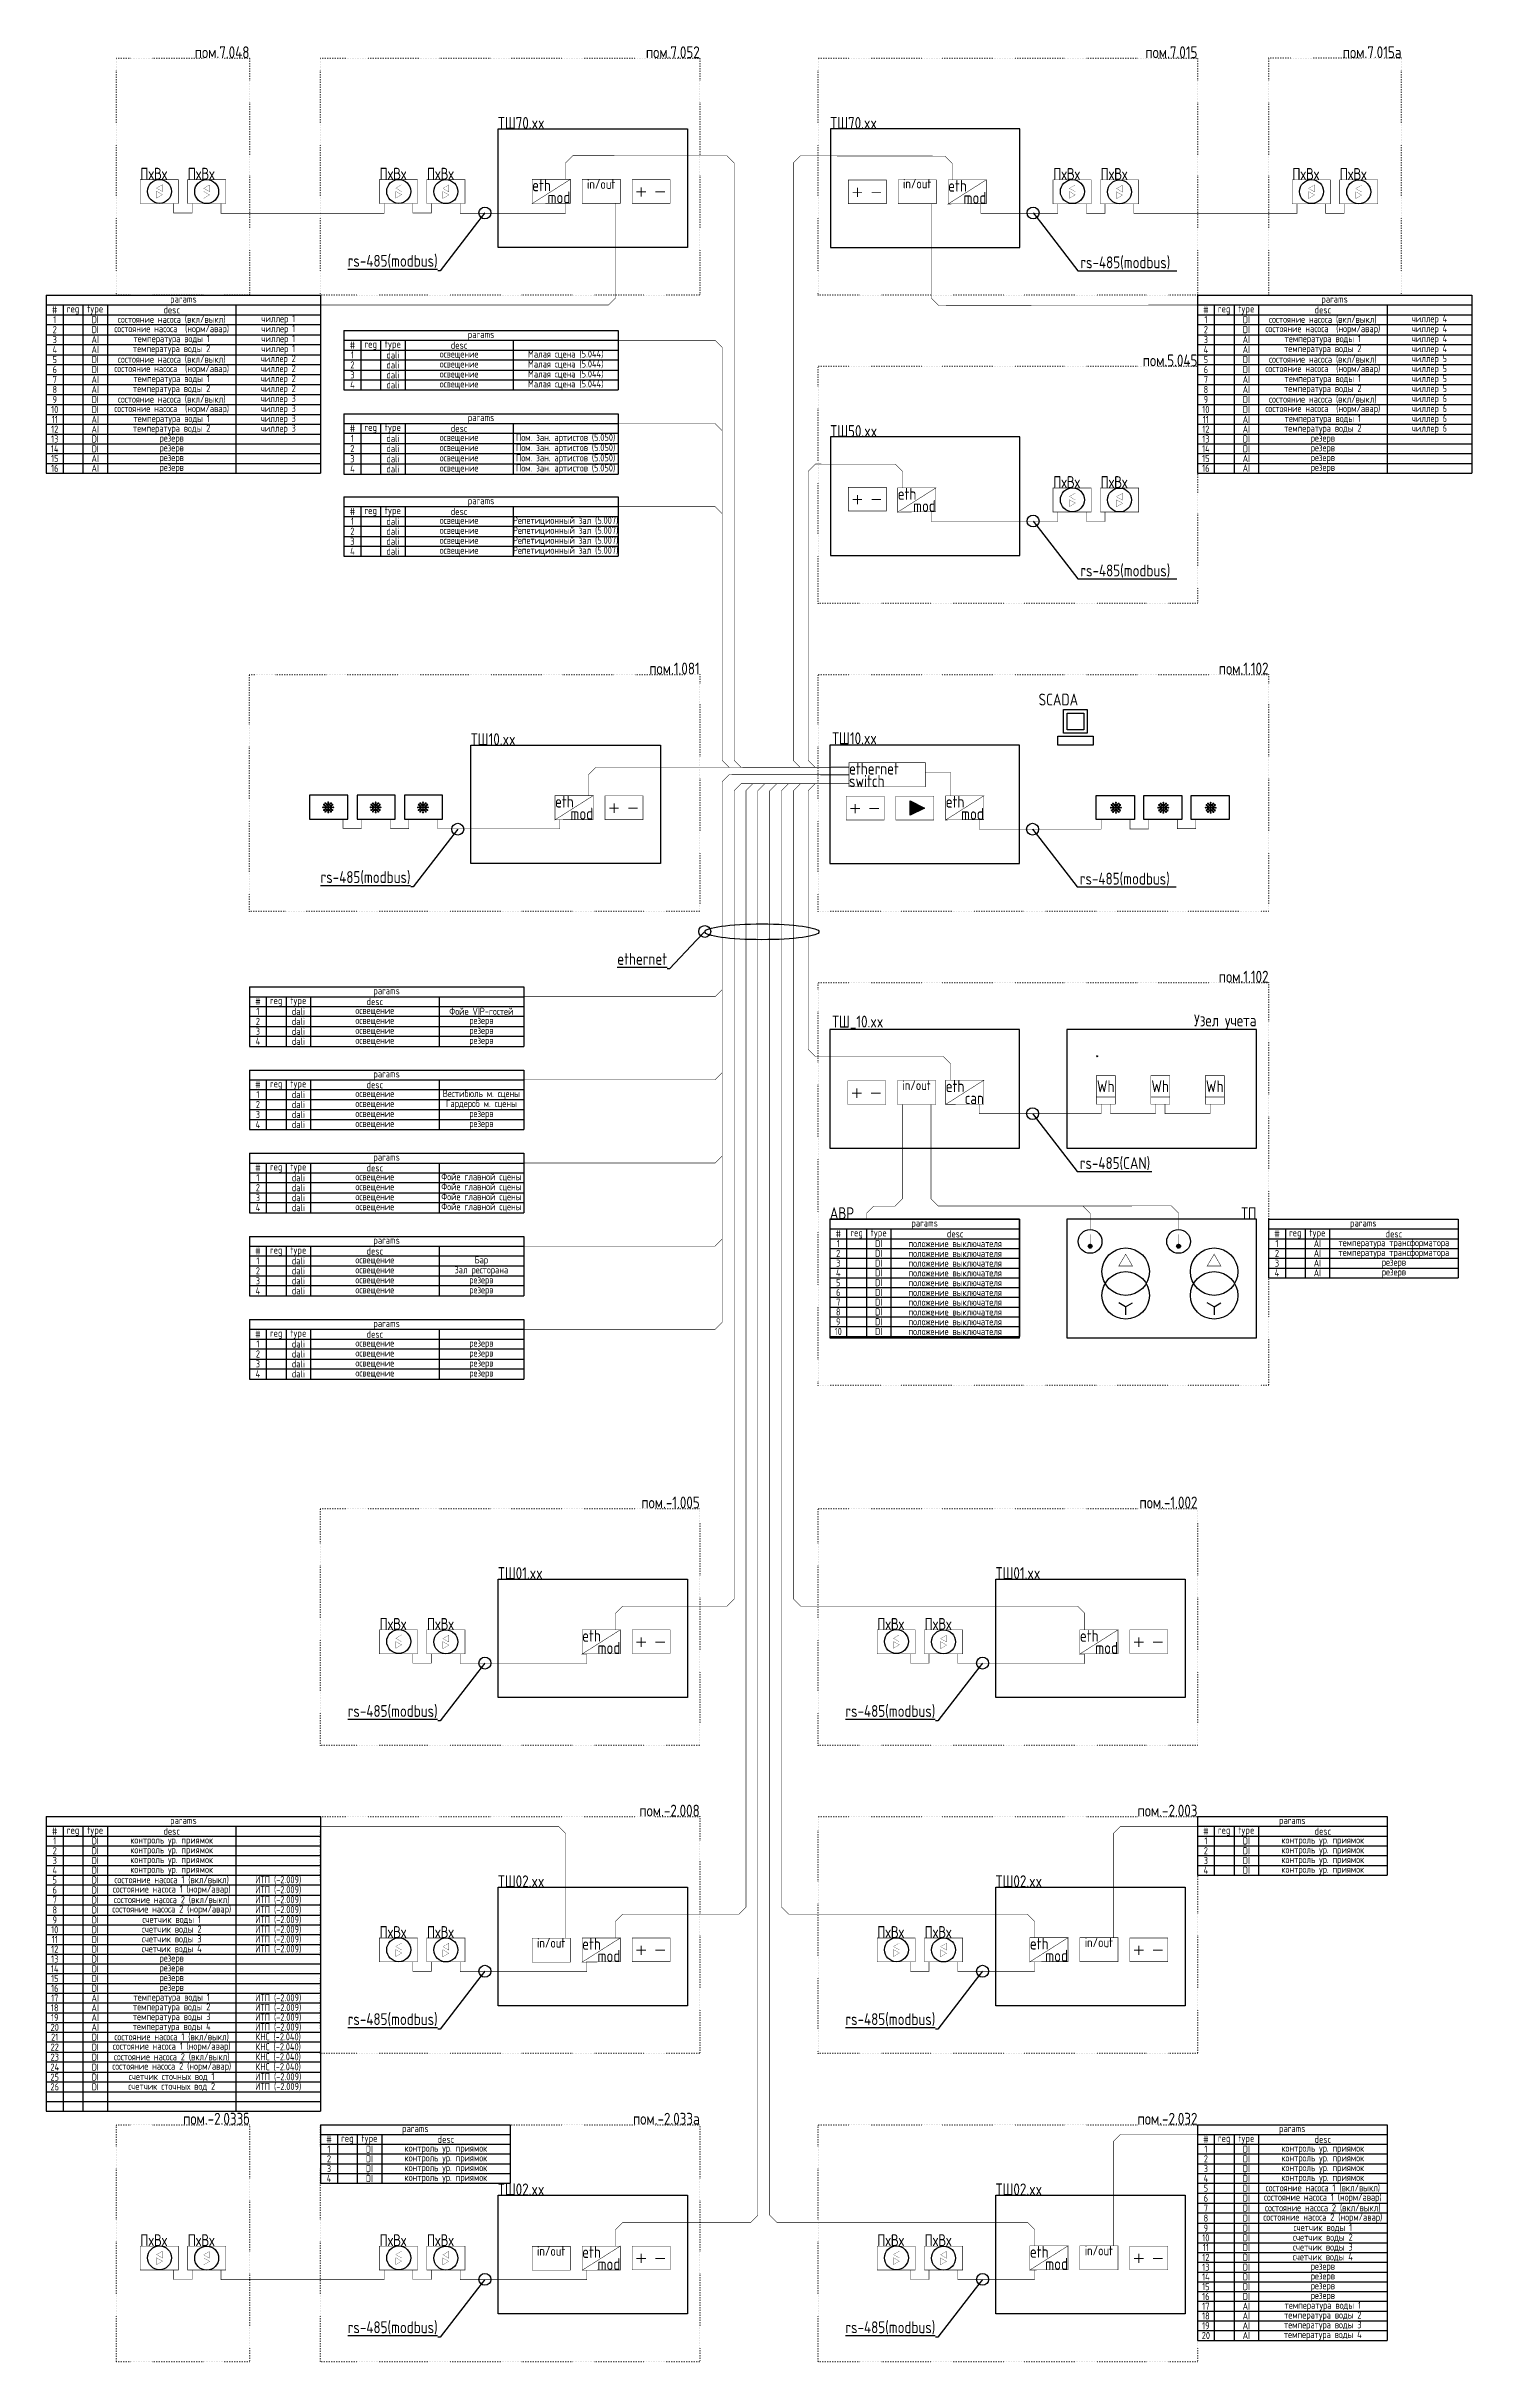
# Model space of a CAD drawing. Header units: inches. Extents: x -443 to 158, y -551 to 426.
import ezdxf
from ezdxf import colors
from ezdxf.entities.mleader import LeaderData, LeaderLine
from ezdxf.math import Vec2, Vec3

# ---------------------------------------------------------------- set-up
doc = ezdxf.new("R2010")
doc.units = ezdxf.units.IN
doc.header["$MEASUREMENT"] = 0
doc.linetypes.add('ACAD_ISO07W100', pattern=[3, 0, -3])
doc.layers.add('Основной тон.', color=7, linetype='Continuous', lineweight=20)
doc.styles.add('-ISOCPEUR-', font='ISOCPEUR.TTF', dxfattribs={"width": 0.8, "height": 2.5})

msp = doc.modelspace()

# ---------------------------------------------------------------- texts
at = {"char_height": 5, "style": '-ISOCPEUR-'}
for s, width, heights, insert, attachment_point in [('\\pi-8,l8,t20;пом.7.048', 80.3115, [9], (-357.34, 421.29), 9), ('\\pi-8,l8,t20;пом.7.052', 80.3115, [9], (-167.34, 421.29), 9), ('\\pi-8,l8,t20;пом.7.015', 80.3115, [9], (42.66, 421.29), 9), ('\\pi-8,l8,t20;пом.7.015а', 80.3115, [9], (128.76, 421.29), 9), ('\\pi-8,l8,t20;ТШ70.xx', 80.3115, [9], (-252.46, 391.48), 7), ('\\pi-8,l8,t20;ТШ70.xx', 80.3115, [9], (-112.22, 391.48), 7), ('ПхВх', 80.3115, [9], (-403.44, 370.05), 7), ('ПхВх', 80.3115, [9], (-383.44, 370.05), 7), ('ПхВх', 80.3115, [9], (-302.51, 370.05), 7), ('ПхВх', 80.3115, [9], (-282.51, 370.05), 7), ('ПхВх', 80.3115, [9], (-18.26, 369.95), 7), ('ПхВх', 80.3115, [9], (1.74, 369.95), 7), ('ПхВх', 80.3115, [9], (82.66, 369.95), 7), ('ПхВх', 80.3115, [9], (102.66, 369.95), 7), ('\\pi-8,l8,t20;eth', 8, [9], (-238.05, 370.16), 1), ('\\pi-8,l8,t20;mod', 8, [9], (-221.95, 360.06), 9), ('\\pi-8,l8,t20;eth', 8, [9], (-62.52, 369.99), 1), ('\\pi-8,l8,t20;mod', 8, [9], (-46.42, 359.89), 9), ('\\pi-8,l8,t20;пом.5.045', 80.3115, [9], (42.66, 291.29), 9), ('\\pi-8,l8,t20;ТШ50.xx', 80.3115, [9], (-112.22, 261.48), 7), ('ПхВх', 80.3115, [9], (-18.26, 239.95), 7), ('ПхВх', 80.3115, [9], (1.74, 239.95), 7), ('\\pi-8,l8,t20;eth', 8, [9], (-83.82, 239.99), 1), ('\\pi-8,l8,t20;mod', 8, [9], (-67.72, 229.89), 9), ('\\pi-8,l8,t20;пом.1.081', 80.3115, [9], (-167.34, 161.29), 9), ('\\pi-8,l8,t20;пом.1.102', 80.3115, [9], (72.66, 161.29), 9), (' SCADA', 43.6168, [0], (-26.89, 150.7), 4), ('\\pi-8,l8,t20;ТШ10.xx', 80.3115, [9], (-111.45, 131.86), 7), ('\\pi-8,l8,t20;ТШ10.xx', 80.3115, [9], (-263.9, 131.48), 7), ('\\pi-8,l8,t20;switch', 8, [9], (-104.34, 113.86), 7), ('\\pi-8,l8,t20;ethernet', 8, [9], (-104.34, 124.06), 1), ('\\pi-8,l8,t20;eth', 8, [9], (-228.4, 110.16), 1), ('\\pi-8,l8,t20;eth', 8, [9], (-63.56, 110.11), 1), ('\\pi-8,l8,t20;mod', 8, [9], (-212.3, 100.06), 9), ('\\pi-8,l8,t20;mod', 8, [9], (-47.46, 100.01), 9), ('\\pi-8,l8,t20;пом.1.102', 80.3115, [9], (72.66, 31.29), 9), ('\\pi-8,l8,t20;ТШ_10.xx', 80.3115, [9], (-111.45, 11.86), 7), ('\\pi-8,l8,t20;Узел учета', 80.3115, [9], (67.54, 11.48), 9), ('\\pi-8,l8,t20;eth', 8, [9], (-63.56, -9.89), 1), ('\\pi-8,l8,t20;can', 8, [9], (-47.46, -19.99), 9), ('\\pi-8,l8,t20;Wh', 8, [9], (3.95, -12.45), 5), ('\\pi-8,l8,t20;Wh', 8, [9], (26.95, -12.45), 5), ('\\pi-8,l8,t20;Wh', 8, [9], (49.95, -12.45), 5), ('\\pi-8,l8,t20;АВР', 80.3115, [9], (-112.46, -68.52), 7), ('\\pi-8,l8,t20;ТП', 80.3115, [9], (67.54, -68.52), 9), ('\\pi-8,l8,t20;пом.-1.005', 80.3115, [9], (-167.34, -190.54), 9), ('\\pi-8,l8,t20;пом.-1.002', 80.3115, [9], (42.66, -190.54), 9), ('\\pi-8,l8,t20;ТШ01.xx', 80.3115, [9], (-252.46, -220.34), 7), ('\\pi-8,l8,t20;ТШ01.xx', 80.3115, [9], (-42.46, -220.34), 7), ('ПхВх', 80.3115, [9], (-302.51, -241.78), 7), ('ПхВх', 80.3115, [9], (-282.51, -241.78), 7), ('\\pi-8,l8,t20;eth', 8, [9], (-216.95, -241.76), 1), ('ПхВх', 80.3115, [9], (-92.51, -241.78), 7), ('ПхВх', 80.3115, [9], (-72.51, -241.78), 7), ('\\pi-8,l8,t20;eth', 8, [9], (-6.95, -241.76), 1), ('\\pi-8,l8,t20;mod', 8, [9], (-200.85, -251.86), 9), ('\\pi-8,l8,t20;mod', 8, [9], (9.15, -251.86), 9), ('\\pi-8,l8,t20;пом.-2.008', 80.3115, [9], (-167.34, -320.54), 9), ('\\pi-8,l8,t20;пом.-2.003', 80.3115, [9], (42.66, -320.54), 9), ('\\pi-8,l8,t20;ТШ02.xx', 80.3115, [9], (-252.46, -350.34), 7), ('\\pi-8,l8,t20;ТШ02.xx', 80.3115, [9], (-42.46, -350.34), 7), ('ПхВх', 80.3115, [9], (-302.51, -371.78), 7), ('ПхВх', 80.3115, [9], (-282.51, -371.78), 7), ('ПхВх', 80.3115, [9], (-92.51, -371.78), 7), ('ПхВх', 80.3115, [9], (-72.51, -371.78), 7), ('\\pi-8,l8,t20;eth', 8, [9], (-216.95, -371.76), 1), ('\\pi-8,l8,t20;mod', 8, [9], (-200.85, -381.86), 9), ('\\pi-8,l8,t20;eth', 8, [9], (-28.05, -371.66), 1), ('\\pi-8,l8,t20;mod', 8, [9], (-11.95, -381.76), 9), ('\\pi-8,l8,t20;пом.-2.033б', 80.3115, [9], (-357.34, -450.54), 9), ('\\pi-8,l8,t20;пом.-2.033а', 80.3115, [9], (-167.34, -450.54), 9), ('\\pi-8,l8,t20;пом.-2.032', 80.3115, [9], (42.66, -450.54), 9), ('\\pi-8,l8,t20;ТШ02.xx', 80.3115, [9], (-252.46, -480.34), 7), ('\\pi-8,l8,t20;ТШ02.xx', 80.3115, [9], (-42.46, -480.34), 7), ('ПхВх', 80.3115, [9], (-403.44, -501.78), 7), ('ПхВх', 80.3115, [9], (-383.44, -501.78), 7), ('ПхВх', 80.3115, [9], (-302.51, -501.78), 7), ('ПхВх', 80.3115, [9], (-282.51, -501.78), 7), ('ПхВх', 80.3115, [9], (-72.51, -501.78), 7), ('\\pi-8,l8,t20;eth', 8, [9], (-216.95, -501.76), 1), ('\\pi-8,l8,t20;mod', 8, [9], (-200.85, -511.86), 9), ('\\pi-8,l8,t20;eth', 8, [9], (-28.05, -501.66), 1), ('\\pi-8,l8,t20;mod', 8, [9], (-11.95, -511.76), 9)]:
    msp.add_mtext_dynamic_manual_height_columns(s, width=width, gutter_width=12.5, heights=heights, dxfattribs=dict(at, insert=insert, attachment_point=attachment_point))
at = {"char_height": 4, "width": 16.1, "attachment_point": 1, "style": '-ISOCPEUR-'}
for insert in [(-216.95, 370.16), (-83.62, 370.36), (-83.86, -10.04), (-238.05, -371.86), (-6.95, -371.66), (-238.05, -501.86), (-6.95, -501.66)]:
    msp.add_mtext(' in/out', dxfattribs=dict(at, insert=insert))

# ---------------------------------------------------------------- blocks, each defined once
blk = doc.blocks.new('*U19')
at = {"const_width": 0.2}
blk.add_lwpolyline([(0.2, 0.2), (16.2, 0.2), (16.2, 10.2), (0.2, 10.2)], close=True, dxfattribs=at)
at = {"const_width": 0.4}
for points in [[(2, 5), (6, 5)], [(4, 7), (4, 3)], [(10, 5), (14, 5)]]:
    blk.add_lwpolyline(points, dxfattribs=at)
blk = doc.blocks.new('_Origin')
at = {"color": 0, "linetype": 'ByBlock', "lineweight": -2}
blk.add_line((0, 0), (-1, 0), dxfattribs=at)
blk.add_circle((0, 0), 0.5, dxfattribs=at)
blk = doc.blocks.new('*T13')
at = {"color": 0, "linetype": 'ByBlock', "lineweight": -2, "transparency": 16777216}
for p, q in [((0, 0), (80, 0)), ((0, 0), (0, -49.44)), ((80, 0), (80, -49.44)), ((0, -4.12), (80, -4.12)), ((0, -8.24), (80, -8.24)), ((7.11, -4.12), (7.11, -49.44)), ((15.47, -4.12), (15.47, -49.44)), ((25.79, -4.12), (25.79, -49.44)), ((0, -12.36), (80, -12.36)), ((0, -16.48), (80, -16.48)), ((0, -20.6), (80, -20.6)), ((0, -24.72), (80, -24.72)), ((0, -28.84), (80, -28.84)), ((0, -32.96), (80, -32.96)), ((0, -37.08), (80, -37.08)), ((0, -41.2), (80, -41.2)), ((0, -45.32), (80, -45.32)), ((0, -49.44), (80, -49.44))]:
    blk.add_line(p, q, dxfattribs=at)
at = {"color": 0, "transparency": 16777216, "char_height": 3, "attachment_point": 5, "style": '-ISOCPEUR-'}
for s, insert, width in [('#', (3.56, -6.18), 6.9929), ('1', (3.56, -10.3), 6.9929), ('reg', (11.29, -6.18), 8.2369), ('type', (20.63, -6.18), 10.2032), ('DI', (20.63, -10.3), 10.2032), ('положение выключателя', (52.9, -10.3), 54.0869), ('params', (40, -2.06), 79.88), ('desc', (52.9, -6.18), 54.0869), ('3', (3.56, -18.54), 6.9929), ('2', (3.56, -14.42), 6.9929), ('DI', (20.63, -14.42), 10.2032), ('DI', (20.63, -18.54), 10.2032), ('положение выключателя', (52.9, -14.42), 54.0869), ('положение выключателя', (52.9, -18.54), 54.0869), ('4', (3.56, -22.66), 6.9929), ('5', (3.56, -26.78), 6.9929), ('DI', (20.63, -22.66), 10.2032), ('DI', (20.63, -26.78), 10.2032), ('положение выключателя', (52.9, -22.66), 54.0869), ('положение выключателя', (52.9, -26.78), 54.0869), ('7', (3.56, -35.02), 6.9929), ('6', (3.56, -30.9), 6.9929), ('8', (3.56, -39.14), 6.9929), ('DI', (20.63, -30.9), 10.2032), ('DI', (20.63, -35.02), 10.2032), ('DI', (20.63, -39.14), 10.2032), ('положение выключателя', (52.9, -30.9), 54.0869), ('положение выключателя', (52.9, -35.02), 54.0869), ('положение выключателя', (52.9, -39.14), 54.0869), ('10', (3.56, -47.38), 6.9929), ('9', (3.56, -43.26), 6.9929), ('DI', (20.63, -43.26), 10.2032), ('DI', (20.63, -47.38), 10.2032), ('положение выключателя', (52.9, -43.26), 54.0869), ('положение выключателя', (52.9, -47.38), 54.0869)]:
    blk.add_mtext(s, dxfattribs=dict(at, insert=insert, width=width))
blk = doc.blocks.new('*T14')
at = {"color": 0, "linetype": 'ByBlock', "lineweight": -2, "transparency": 16777216}
for p, q in [((0, 0), (80, 0)), ((0, 0), (0, -24.72)), ((80, 0), (80, -24.72)), ((0, -4.12), (80, -4.12)), ((0, -8.24), (80, -8.24)), ((7.11, -4.12), (7.11, -24.72)), ((15.47, -4.12), (15.47, -24.72)), ((25.79, -4.12), (25.79, -24.72)), ((0, -12.36), (80, -12.36)), ((0, -16.48), (80, -16.48)), ((0, -20.6), (80, -20.6)), ((0, -24.72), (80, -24.72))]:
    blk.add_line(p, q, dxfattribs=at)
at = {"color": 0, "transparency": 16777216, "char_height": 3, "attachment_point": 5, "style": '-ISOCPEUR-'}
for s, insert, width in [('#', (3.56, -6.18), 6.9929), ('1', (3.56, -10.3), 6.9929), ('reg', (11.29, -6.18), 8.2369), ('type', (20.63, -6.18), 10.2032), ('AI', (20.63, -10.3), 10.2032), ('температура трансформатора', (52.9, -10.3), 54.0869), ('params', (40, -2.06), 79.88), ('desc', (52.9, -6.18), 54.0869), ('3', (3.56, -18.54), 6.9929), ('2', (3.56, -14.42), 6.9929), ('AI', (20.63, -14.42), 10.2032), ('AI', (20.63, -18.54), 10.2032), ('температура трансформатора', (52.9, -14.42), 54.0869), ('резерв', (52.9, -18.54), 54.0869), ('4', (3.56, -22.66), 6.9929), ('AI', (20.63, -22.66), 10.2032), ('резерв', (52.9, -22.66), 54.0869)]:
    blk.add_mtext(s, dxfattribs=dict(at, insert=insert, width=width))
blk = doc.blocks.new('*U20')
h = blk.add_hatch(color=256)
h.dxf.hatch_style = 1
h.paths.add_polyline_path([(6.2, 2.2), (12.2, 5.2), (6.2, 8.2)])
at = {"const_width": 0.2}
blk.add_lwpolyline([(0.2, 0.2), (16.2, 0.2), (16.2, 10.2), (0.2, 10.2)], close=True, dxfattribs=at)
blk.add_lwpolyline([(6.2, 8.2), (12.2, 5.2), (12.2, 5.2), (6.2, 2.2)], close=True)
blk = doc.blocks.new('*T23')
at = {"color": 0, "linetype": 'ByBlock', "lineweight": -2, "transparency": 16777216}
for p, q in [((0, 0), (80, 0)), ((0, 0), (0, -91)), ((80, 0), (80, -91)), ((0, -4.12), (80, -4.12)), ((0, -8.24), (80, -8.24)), ((7.11, -4.12), (7.11, -91)), ((15.47, -4.12), (15.47, -91)), ((25.79, -4.12), (25.79, -91)), ((0, -12.36), (80, -12.36)), ((0, -16.48), (80, -16.48)), ((0, -20.6), (80, -20.6)), ((0, -24.72), (80, -24.72)), ((0, -28.84), (80, -28.84)), ((0, -33.14), (80, -33.14)), ((0, -37.26), (80, -37.26)), ((0, -41.56), (80, -41.56)), ((0, -45.68), (80, -45.68)), ((0, -49.8), (80, -49.8)), ((0, -53.92), (80, -53.92)), ((0, -58.04), (80, -58.04)), ((0, -62.16), (80, -62.16)), ((0, -66.28), (80, -66.28)), ((0, -70.4), (80, -70.4)), ((0, -74.52), (80, -74.52)), ((0, -78.64), (80, -78.64)), ((0, -82.76), (80, -82.76)), ((0, -86.88), (80, -86.88)), ((0, -91), (80, -91))]:
    blk.add_line(p, q, dxfattribs=at)
at = {"color": 0, "transparency": 16777216, "char_height": 3, "attachment_point": 5, "style": '-ISOCPEUR-'}
for s, insert, width in [('#', (3.56, -6.18), 6.9929), ('1', (3.56, -10.3), 6.9929), ('reg', (11.29, -6.18), 8.2369), ('type', (20.63, -6.18), 10.2032), ('DI', (20.63, -10.3), 10.2032), ('params', (40, -2.06), 79.88), ('контроль ур. приямок', (52.9, -10.3), 54.0869), ('desc', (52.9, -6.18), 54.0869), ('3', (3.56, -18.54), 6.9929), ('2', (3.56, -14.42), 6.9929), ('DI', (20.63, -14.42), 10.2032), ('DI', (20.63, -18.54), 10.2032), ('контроль ур. приямок', (52.9, -14.42), 54.0869), ('контроль ур. приямок', (52.9, -18.54), 54.0869), ('4', (3.56, -22.66), 6.9929), ('5', (3.56, -26.78), 6.9929), ('DI', (20.63, -22.66), 10.2032), ('DI', (20.63, -26.78), 10.2032), ('состояние насоса 1 (норм/авар)', (52.9, -30.99), 54.0869), ('состояние насоса 1 (вкл/выкл)', (52.9, -26.78), 54.0869), ('контроль ур. приямок', (52.9, -22.66), 54.0869), ('7', (3.56, -35.2), 6.9929), ('6', (3.56, -30.99), 6.9929), ('8', (3.56, -39.41), 6.9929), ('DI', (20.63, -30.99), 10.2032), ('DI', (20.63, -35.2), 10.2032), ('DI', (20.63, -39.41), 10.2032), ('состояние насоса 2 (норм/авар)', (52.9, -39.41), 54.0869), ('состояние насоса 2 (вкл/выкл)', (52.9, -35.2), 54.0869), ('10', (3.56, -47.74), 6.9929), ('9', (3.56, -43.62), 6.9929), ('DI', (20.63, -43.62), 10.2032), ('DI', (20.63, -47.74), 10.2032), ('счетчик воды 2', (52.9, -47.74), 54.0869), ('счетчик воды 1', (52.9, -43.62), 54.0869), ('13', (3.56, -60.1), 6.9929), ('12', (3.56, -55.98), 6.9929), ('11', (3.56, -51.86), 6.9929), ('DI', (20.63, -51.86), 10.2032), ('DI', (20.63, -55.98), 10.2032), ('DI', (20.63, -60.1), 10.2032), ('счетчик воды 4', (52.9, -55.98), 54.0869), ('счетчик воды 3', (52.9, -51.86), 54.0869), ('14', (3.56, -64.22), 6.9929), ('15', (3.56, -68.34), 6.9929), ('DI', (20.63, -64.22), 10.2032), ('DI', (20.63, -68.34), 10.2032), ('резерв', (52.9, -60.1), 54.0869), ('резерв', (52.9, -64.22), 54.0869), ('резерв', (52.9, -68.34), 54.0869), ('16', (3.56, -72.46), 6.9929), ('17', (3.56, -76.58), 6.9929), ('AI', (20.63, -76.58), 10.2032), ('DI', (20.63, -72.46), 10.2032), ('температура воды 1', (52.9, -76.58), 54.0869), ('резерв', (52.9, -72.46), 54.0869), ('20', (3.56, -88.94), 6.9929), ('18', (3.56, -80.7), 6.9929), ('19', (3.56, -84.82), 6.9929), ('AI', (20.63, -80.7), 10.2032), ('AI', (20.63, -84.82), 10.2032), ('AI', (20.63, -88.94), 10.2032), ('температура воды 4', (52.9, -88.94), 54.0869), ('температура воды 3', (52.9, -84.82), 54.0869), ('температура воды 2', (52.9, -80.7), 54.0869)]:
    blk.add_mtext(s, dxfattribs=dict(at, insert=insert, width=width))
blk = doc.blocks.new('*T26')
at = {"color": 0, "linetype": 'ByBlock', "lineweight": -2, "transparency": 16777216}
for p, q in [((0, 0), (80, 0)), ((0, 0), (0, -24.72)), ((80, 0), (80, -24.72)), ((0, -4.12), (80, -4.12)), ((0, -8.24), (80, -8.24)), ((7.11, -4.12), (7.11, -24.72)), ((15.47, -4.12), (15.47, -24.72)), ((25.79, -4.12), (25.79, -24.72)), ((0, -12.36), (80, -12.36)), ((0, -16.48), (80, -16.48)), ((0, -20.6), (80, -20.6)), ((0, -24.72), (80, -24.72))]:
    blk.add_line(p, q, dxfattribs=at)
at = {"color": 0, "transparency": 16777216, "char_height": 3, "attachment_point": 5, "style": '-ISOCPEUR-'}
for s, insert, width in [('#', (3.56, -6.18), 6.9929), ('1', (3.56, -10.3), 6.9929), ('reg', (11.29, -6.18), 8.2369), ('type', (20.63, -6.18), 10.2032), ('DI', (20.63, -10.3), 10.2032), ('params', (40, -2.06), 79.88), ('контроль ур. приямок', (52.9, -10.3), 54.0869), ('desc', (52.9, -6.18), 54.0869), ('3', (3.56, -18.54), 6.9929), ('2', (3.56, -14.42), 6.9929), ('DI', (20.63, -14.42), 10.2032), ('DI', (20.63, -18.54), 10.2032), ('контроль ур. приямок', (52.9, -14.42), 54.0869), ('контроль ур. приямок', (52.9, -18.54), 54.0869), ('4', (3.56, -22.66), 6.9929), ('DI', (20.63, -22.66), 10.2032), ('контроль ур. приямок', (52.9, -22.66), 54.0869)]:
    blk.add_mtext(s, dxfattribs=dict(at, insert=insert, width=width))
blk = doc.blocks.new('*T29')
at = {"color": 0, "linetype": 'ByBlock', "lineweight": -2, "transparency": 16777216}
for p, q in [((0, 0), (80, 0)), ((0, 0), (0, -24.72)), ((80, 0), (80, -24.72)), ((0, -4.12), (80, -4.12)), ((0, -8.24), (80, -8.24)), ((7.11, -4.12), (7.11, -24.72)), ((15.47, -4.12), (15.47, -24.72)), ((25.79, -4.12), (25.79, -24.72)), ((0, -12.36), (80, -12.36)), ((0, -16.48), (80, -16.48)), ((0, -20.6), (80, -20.6)), ((0, -24.72), (80, -24.72))]:
    blk.add_line(p, q, dxfattribs=at)
at = {"color": 0, "transparency": 16777216, "char_height": 3, "attachment_point": 5, "style": '-ISOCPEUR-'}
for s, insert, width in [('#', (3.56, -6.18), 6.9929), ('1', (3.56, -10.3), 6.9929), ('reg', (11.29, -6.18), 8.2369), ('type', (20.63, -6.18), 10.2032), ('DI', (20.63, -10.3), 10.2032), ('params', (40, -2.06), 79.88), ('контроль ур. приямок', (52.9, -10.3), 54.0869), ('desc', (52.9, -6.18), 54.0869), ('3', (3.56, -18.54), 6.9929), ('2', (3.56, -14.42), 6.9929), ('DI', (20.63, -14.42), 10.2032), ('DI', (20.63, -18.54), 10.2032), ('контроль ур. приямок', (52.9, -14.42), 54.0869), ('контроль ур. приямок', (52.9, -18.54), 54.0869), ('4', (3.56, -22.66), 6.9929), ('DI', (20.63, -22.66), 10.2032), ('контроль ур. приямок', (52.9, -22.66), 54.0869)]:
    blk.add_mtext(s, dxfattribs=dict(at, insert=insert, width=width))
blk = doc.blocks.new('*T32')
at = {"color": 0, "linetype": 'ByBlock', "lineweight": -2, "transparency": 16777216}
for p, q in [((0, 0), (115.72, 0)), ((0, 0), (0, -124.33)), ((115.72, 0), (115.72, -124.33)), ((0, -4.12), (115.72, -4.12)), ((0, -8.24), (115.72, -8.24)), ((7.11, -4.12), (7.11, -124.33)), ((15.47, -4.12), (15.47, -124.33)), ((25.79, -4.12), (25.79, -124.33)), ((80, -4.12), (80, -124.33)), ((0, -12.36), (115.72, -12.36)), ((0, -16.48), (115.72, -16.48)), ((0, -20.6), (115.72, -20.6)), ((0, -24.72), (115.72, -24.72)), ((0, -28.84), (115.72, -28.84)), ((0, -33.14), (115.72, -33.14)), ((0, -37.26), (115.72, -37.26)), ((0, -41.56), (115.72, -41.56)), ((0, -45.68), (115.72, -45.68)), ((0, -49.8), (115.72, -49.8)), ((0, -53.92), (115.72, -53.92)), ((0, -58.04), (115.72, -58.04)), ((0, -62.16), (115.72, -62.16)), ((0, -66.28), (115.72, -66.28)), ((0, -70.4), (115.72, -70.4)), ((0, -74.52), (115.72, -74.52)), ((0, -78.64), (115.72, -78.64)), ((0, -82.76), (115.72, -82.76)), ((0, -86.88), (115.72, -86.88)), ((0, -91), (115.72, -91)), ((0, -95.12), (115.72, -95.12)), ((0, -99.43), (115.72, -99.43)), ((0, -103.55), (115.72, -103.55)), ((0, -107.85), (115.72, -107.85)), ((0, -111.97), (115.72, -111.97)), ((0, -116.09), (115.72, -116.09)), ((0, -120.21), (115.72, -120.21)), ((0, -124.33), (115.72, -124.33))]:
    blk.add_line(p, q, dxfattribs=at)
at = {"color": 0, "transparency": 16777216, "char_height": 3, "attachment_point": 5, "style": '-ISOCPEUR-'}
for s, insert, width in [('#', (3.56, -6.18), 6.9929), ('1', (3.56, -10.3), 6.9929), ('reg', (11.29, -6.18), 8.2369), ('type', (20.63, -6.18), 10.2032), ('DI', (20.63, -10.3), 10.2032), ('контроль ур. приямок', (52.9, -10.3), 54.0869), ('desc', (52.9, -6.18), 54.0869), ('params', (57.86, -2.06), 115.6024), ('3', (3.56, -18.54), 6.9929), ('2', (3.56, -14.42), 6.9929), ('DI', (20.63, -14.42), 10.2032), ('DI', (20.63, -18.54), 10.2032), ('контроль ур. приямок', (52.9, -14.42), 54.0869), ('контроль ур. приямок', (52.9, -18.54), 54.0869), ('4', (3.56, -22.66), 6.9929), ('5', (3.56, -26.78), 6.9929), ('DI', (20.63, -22.66), 10.2032), ('DI', (20.63, -26.78), 10.2032), ('состояние насоса 1 (норм/авар)', (52.9, -30.99), 54.0869), ('состояние насоса 1 (вкл/выкл)', (52.9, -26.78), 54.0869), ('контроль ур. приямок', (52.9, -22.66), 54.0869), ('ИТП (-2.009)', (97.86, -26.78), 35.6024), ('ИТП (-2.009)', (97.86, -30.99), 35.6024), ('7', (3.56, -35.2), 6.9929), ('6', (3.56, -30.99), 6.9929), ('8', (3.56, -39.41), 6.9929), ('DI', (20.63, -30.99), 10.2032), ('DI', (20.63, -35.2), 10.2032), ('DI', (20.63, -39.41), 10.2032), ('состояние насоса 2 (норм/авар)', (52.9, -39.41), 54.0869), ('состояние насоса 2 (вкл/выкл)', (52.9, -35.2), 54.0869), ('ИТП (-2.009)', (97.86, -35.2), 35.6024), ('ИТП (-2.009)', (97.86, -39.41), 35.6024), ('10', (3.56, -47.74), 6.9929), ('9', (3.56, -43.62), 6.9929), ('DI', (20.63, -43.62), 10.2032), ('DI', (20.63, -47.74), 10.2032), ('счетчик воды 2', (52.9, -47.74), 54.0869), ('счетчик воды 1', (52.9, -43.62), 54.0869), ('ИТП (-2.009)', (97.86, -43.62), 35.6024), ('ИТП (-2.009)', (97.86, -47.74), 35.6024), ('13', (3.56, -60.1), 6.9929), ('12', (3.56, -55.98), 6.9929), ('11', (3.56, -51.86), 6.9929), ('DI', (20.63, -51.86), 10.2032), ('DI', (20.63, -55.98), 10.2032), ('DI', (20.63, -60.1), 10.2032), ('счетчик воды 4', (52.9, -55.98), 54.0869), ('счетчик воды 3', (52.9, -51.86), 54.0869), ('ИТП (-2.009)', (97.86, -51.86), 35.6024), ('ИТП (-2.009)', (97.86, -55.98), 35.6024), ('14', (3.56, -64.22), 6.9929), ('15', (3.56, -68.34), 6.9929), ('DI', (20.63, -64.22), 10.2032), ('DI', (20.63, -68.34), 10.2032), ('резерв', (52.9, -60.1), 54.0869), ('резерв', (52.9, -64.22), 54.0869), ('резерв', (52.9, -68.34), 54.0869), ('16', (3.56, -72.46), 6.9929), ('17', (3.56, -76.58), 6.9929), ('AI', (20.63, -76.58), 10.2032), ('DI', (20.63, -72.46), 10.2032), ('температура воды 1', (52.9, -76.58), 54.0869), ('резерв', (52.9, -72.46), 54.0869), ('ИТП (-2.009)', (97.86, -76.58), 35.6024), ('20', (3.56, -88.94), 6.9929), ('18', (3.56, -80.7), 6.9929), ('19', (3.56, -84.82), 6.9929), ('AI', (20.63, -80.7), 10.2032), ('AI', (20.63, -84.82), 10.2032), ('AI', (20.63, -88.94), 10.2032), ('температура воды 4', (52.9, -88.94), 54.0869), ('температура воды 3', (52.9, -84.82), 54.0869), ('температура воды 2', (52.9, -80.7), 54.0869), ('ИТП (-2.009)', (97.86, -80.7), 35.6024), ('ИТП (-2.009)', (97.86, -84.82), 35.6024), ('ИТП (-2.009)', (97.86, -88.94), 35.6024), ('22', (3.56, -97.27), 6.9929), ('21', (3.56, -93.06), 6.9929), ('DI', (20.63, -93.06), 10.2032), ('DI', (20.63, -97.27), 10.2032), ('состояние насоса 1 (норм/авар)', (52.9, -97.27), 54.0869), ('состояние насоса 1 (вкл/выкл)', (52.9, -93.06), 54.0869), ('КНС (-2.040)', (97.86, -93.06), 35.6024), ('КНС (-2.040)', (97.86, -97.27), 35.6024), ('24', (3.56, -105.7), 6.9929), ('23', (3.56, -101.49), 6.9929), ('DI', (20.63, -101.49), 10.2032), ('DI', (20.63, -105.7), 10.2032), ('состояние насоса 2 (норм/авар)', (52.9, -105.7), 54.0869), ('состояние насоса 2 (вкл/выкл)', (52.9, -101.49), 54.0869), ('КНС (-2.040)', (97.86, -101.49), 35.6024), ('КНС (-2.040)', (97.86, -105.7), 35.6024), ('25', (3.56, -109.91), 6.9929), ('26', (3.56, -114.03), 6.9929), ('DI', (20.63, -109.91), 10.2032), ('DI', (20.63, -114.03), 10.2032), ('счетчик сточных вод 2', (52.9, -114.03), 54.0869), ('счетчик сточных вод 1', (52.9, -109.91), 54.0869), ('ИТП (-2.009)', (97.86, -109.91), 35.6024), ('ИТП (-2.009)', (97.86, -114.03), 35.6024)]:
    blk.add_mtext(s, dxfattribs=dict(at, insert=insert, width=width))
blk = doc.blocks.new('*T33')
at = {"color": 0, "linetype": 'ByBlock', "lineweight": -2, "transparency": 16777216}
for p, q in [((0, 0), (115.72, 0)), ((0, 0), (0, -75.07)), ((115.72, 0), (115.72, -75.07)), ((0, -4.12), (115.72, -4.12)), ((0, -8.24), (115.72, -8.24)), ((7.11, -4.12), (7.11, -75.07)), ((15.47, -4.12), (15.47, -75.07)), ((25.79, -4.12), (25.79, -75.07)), ((80, -4.12), (80, -75.07)), ((0, -12.36), (115.72, -12.36)), ((0, -16.66), (115.72, -16.66)), ((0, -20.78), (115.72, -20.78)), ((0, -25.08), (115.72, -25.08)), ((0, -29.2), (115.72, -29.2)), ((0, -33.51), (115.72, -33.51)), ((0, -37.63), (115.72, -37.63)), ((0, -41.93), (115.72, -41.93)), ((0, -46.05), (115.72, -46.05)), ((0, -50.35), (115.72, -50.35)), ((0, -54.47), (115.72, -54.47)), ((0, -58.59), (115.72, -58.59)), ((0, -62.71), (115.72, -62.71)), ((0, -66.83), (115.72, -66.83)), ((0, -70.95), (115.72, -70.95)), ((0, -75.07), (115.72, -75.07))]:
    blk.add_line(p, q, dxfattribs=at)
at = {"color": 0, "transparency": 16777216, "char_height": 3, "attachment_point": 5, "style": '-ISOCPEUR-'}
for s, insert, width in [('#', (3.56, -6.18), 6.9929), ('1', (3.56, -10.3), 6.9929), ('reg', (11.29, -6.18), 8.2369), ('type', (20.63, -6.18), 10.2032), ('DI', (20.63, -10.3), 10.2032), ('состояние насоса (вкл/выкл)', (52.9, -10.3), 54.0869), ('desc', (52.9, -6.18), 54.0869), ('params', (57.86, -2.06), 115.6024), ('чиллер 1', (97.86, -10.3), 35.6024), ('3', (3.56, -18.72), 6.9929), ('2', (3.56, -14.51), 6.9929), ('AI', (20.63, -18.72), 10.2032), ('DI', (20.63, -14.51), 10.2032), ('состояние насоса  (норм/авар)', (52.9, -14.51), 54.0869), ('температура воды 1', (52.9, -18.72), 54.0869), ('чиллер 1', (97.86, -14.51), 35.6024), ('чиллер 1', (97.86, -18.72), 35.6024), ('4', (3.56, -22.93), 6.9929), ('5', (3.56, -27.14), 6.9929), ('AI', (20.63, -22.93), 10.2032), ('DI', (20.63, -27.14), 10.2032), ('состояние насоса  (норм/авар)', (52.9, -31.35), 54.0869), ('состояние насоса (вкл/выкл)', (52.9, -27.14), 54.0869), ('температура воды 2', (52.9, -22.93), 54.0869), ('чиллер 2', (97.86, -27.14), 35.6024), ('чиллер 1', (97.86, -22.93), 35.6024), ('7', (3.56, -35.57), 6.9929), ('6', (3.56, -31.35), 6.9929), ('8', (3.56, -39.78), 6.9929), ('AI', (20.63, -35.57), 10.2032), ('AI', (20.63, -39.78), 10.2032), ('DI', (20.63, -31.35), 10.2032), ('температура воды 2', (52.9, -39.78), 54.0869), ('температура воды 1', (52.9, -35.57), 54.0869), ('чиллер 2', (97.86, -31.35), 35.6024), ('чиллер 2', (97.86, -35.57), 35.6024), ('чиллер 2', (97.86, -39.78), 35.6024), ('10', (3.56, -48.2), 6.9929), ('9', (3.56, -43.99), 6.9929), ('DI', (20.63, -43.99), 10.2032), ('DI', (20.63, -48.2), 10.2032), ('состояние насоса  (норм/авар)', (52.9, -48.2), 54.0869), ('состояние насоса (вкл/выкл)', (52.9, -43.99), 54.0869), ('чиллер 3', (97.86, -43.99), 35.6024), ('чиллер 3', (97.86, -48.2), 35.6024), ('12', (3.56, -56.53), 6.9929), ('11', (3.56, -52.41), 6.9929), ('AI', (20.63, -52.41), 10.2032), ('AI', (20.63, -56.53), 10.2032), ('температура воды 2', (52.9, -56.53), 54.0869), ('температура воды 1', (52.9, -52.41), 54.0869), ('чиллер 3', (97.86, -52.41), 35.6024), ('чиллер 3', (97.86, -56.53), 35.6024), ('14', (3.56, -64.77), 6.9929), ('15', (3.56, -68.89), 6.9929), ('13', (3.56, -60.65), 6.9929), ('AI', (20.63, -68.89), 10.2032), ('DI', (20.63, -60.65), 10.2032), ('DI', (20.63, -64.77), 10.2032), ('резерв', (52.9, -60.65), 54.0869), ('резерв', (52.9, -64.77), 54.0869), ('резерв', (52.9, -68.89), 54.0869), ('16', (3.56, -73.01), 6.9929), ('AI', (20.63, -73.01), 10.2032), ('резерв', (52.9, -73.01), 54.0869)]:
    blk.add_mtext(s, dxfattribs=dict(at, insert=insert, width=width))
blk = doc.blocks.new('*T34')
at = {"color": 0, "linetype": 'ByBlock', "lineweight": -2, "transparency": 16777216}
for p, q in [((0, 0), (115.72, 0)), ((0, 0), (0, -75.07)), ((115.72, 0), (115.72, -75.07)), ((0, -4.12), (115.72, -4.12)), ((0, -8.24), (115.72, -8.24)), ((7.11, -4.12), (7.11, -75.07)), ((15.47, -4.12), (15.47, -75.07)), ((25.79, -4.12), (25.79, -75.07)), ((80, -4.12), (80, -75.07)), ((0, -12.36), (115.72, -12.36)), ((0, -16.66), (115.72, -16.66)), ((0, -20.78), (115.72, -20.78)), ((0, -25.08), (115.72, -25.08)), ((0, -29.2), (115.72, -29.2)), ((0, -33.51), (115.72, -33.51)), ((0, -37.63), (115.72, -37.63)), ((0, -41.93), (115.72, -41.93)), ((0, -46.05), (115.72, -46.05)), ((0, -50.35), (115.72, -50.35)), ((0, -54.47), (115.72, -54.47)), ((0, -58.59), (115.72, -58.59)), ((0, -62.71), (115.72, -62.71)), ((0, -66.83), (115.72, -66.83)), ((0, -70.95), (115.72, -70.95)), ((0, -75.07), (115.72, -75.07))]:
    blk.add_line(p, q, dxfattribs=at)
at = {"color": 0, "transparency": 16777216, "char_height": 3, "attachment_point": 5, "style": '-ISOCPEUR-'}
for s, insert, width in [('#', (3.56, -6.18), 6.9929), ('1', (3.56, -10.3), 6.9929), ('reg', (11.29, -6.18), 8.2369), ('type', (20.63, -6.18), 10.2032), ('DI', (20.63, -10.3), 10.2032), ('состояние насоса (вкл/выкл)', (52.9, -10.3), 54.0869), ('desc', (52.9, -6.18), 54.0869), ('params', (57.86, -2.06), 115.6024), ('чиллер 4', (97.86, -10.3), 35.6024), ('3', (3.56, -18.72), 6.9929), ('2', (3.56, -14.51), 6.9929), ('AI', (20.63, -18.72), 10.2032), ('DI', (20.63, -14.51), 10.2032), ('состояние насоса  (норм/авар)', (52.9, -14.51), 54.0869), ('температура воды 1', (52.9, -18.72), 54.0869), ('чиллер 4', (97.86, -14.51), 35.6024), ('чиллер 4', (97.86, -18.72), 35.6024), ('4', (3.56, -22.93), 6.9929), ('5', (3.56, -27.14), 6.9929), ('AI', (20.63, -22.93), 10.2032), ('DI', (20.63, -27.14), 10.2032), ('состояние насоса  (норм/авар)', (52.9, -31.35), 54.0869), ('состояние насоса (вкл/выкл)', (52.9, -27.14), 54.0869), ('температура воды 2', (52.9, -22.93), 54.0869), ('чиллер 4', (97.86, -22.93), 35.6024), ('чиллер 5', (97.86, -27.14), 35.6024), ('7', (3.56, -35.57), 6.9929), ('6', (3.56, -31.35), 6.9929), ('8', (3.56, -39.78), 6.9929), ('AI', (20.63, -35.57), 10.2032), ('AI', (20.63, -39.78), 10.2032), ('DI', (20.63, -31.35), 10.2032), ('температура воды 2', (52.9, -39.78), 54.0869), ('температура воды 1', (52.9, -35.57), 54.0869), ('чиллер 5', (97.86, -31.35), 35.6024), ('чиллер 5', (97.86, -35.57), 35.6024), ('чиллер 5', (97.86, -39.78), 35.6024), ('10', (3.56, -48.2), 6.9929), ('9', (3.56, -43.99), 6.9929), ('DI', (20.63, -43.99), 10.2032), ('DI', (20.63, -48.2), 10.2032), ('состояние насоса  (норм/авар)', (52.9, -48.2), 54.0869), ('состояние насоса (вкл/выкл)', (52.9, -43.99), 54.0869), ('чиллер 6', (97.86, -43.99), 35.6024), ('чиллер 6', (97.86, -48.2), 35.6024), ('12', (3.56, -56.53), 6.9929), ('11', (3.56, -52.41), 6.9929), ('AI', (20.63, -52.41), 10.2032), ('AI', (20.63, -56.53), 10.2032), ('температура воды 2', (52.9, -56.53), 54.0869), ('температура воды 1', (52.9, -52.41), 54.0869), ('чиллер 6', (97.86, -52.41), 35.6024), ('чиллер 6', (97.86, -56.53), 35.6024), ('14', (3.56, -64.77), 6.9929), ('15', (3.56, -68.89), 6.9929), ('13', (3.56, -60.65), 6.9929), ('AI', (20.63, -68.89), 10.2032), ('DI', (20.63, -60.65), 10.2032), ('DI', (20.63, -64.77), 10.2032), ('резерв', (52.9, -60.65), 54.0869), ('резерв', (52.9, -64.77), 54.0869), ('резерв', (52.9, -68.89), 54.0869), ('16', (3.56, -73.01), 6.9929), ('AI', (20.63, -73.01), 10.2032), ('резерв', (52.9, -73.01), 54.0869)]:
    blk.add_mtext(s, dxfattribs=dict(at, insert=insert, width=width))
blk = doc.blocks.new('*T37')
at = {"color": 0, "linetype": 'ByBlock', "lineweight": -2, "transparency": 16777216}
for p, q in [((0, 0), (115.72, 0)), ((0, 0), (0, -25.08)), ((115.72, 0), (115.72, -25.08)), ((0, -4.12), (115.72, -4.12)), ((0, -8.24), (115.72, -8.24)), ((7.11, -4.12), (7.11, -25.08)), ((15.47, -4.12), (15.47, -25.08)), ((25.79, -4.12), (25.79, -25.08)), ((80, -4.12), (80, -25.08)), ((0, -12.36), (115.72, -12.36)), ((0, -16.66), (115.72, -16.66)), ((0, -20.78), (115.72, -20.78)), ((0, -25.08), (115.72, -25.08))]:
    blk.add_line(p, q, dxfattribs=at)
at = {"color": 0, "transparency": 16777216, "char_height": 3, "attachment_point": 5, "style": '-ISOCPEUR-'}
for s, insert, width in [('#', (3.56, -6.18), 6.9929), ('1', (3.56, -10.3), 6.9929), ('reg', (11.29, -6.18), 8.2369), ('type', (20.63, -6.18), 10.2032), ('dali', (20.63, -10.3), 10.2032), ('освещение', (52.9, -10.3), 54.0869), ('desc', (52.9, -6.18), 54.0869), ('params', (57.86, -2.06), 115.6024), ('{\\C256;Фойе VIP-гостей}', (97.86, -10.3), 35.6024), ('3', (3.56, -18.72), 6.9929), ('2', (3.56, -14.51), 6.9929), ('dali', (20.63, -14.51), 10.2032), ('dali', (20.63, -18.72), 10.2032), ('освещение', (52.9, -14.51), 54.0869), ('освещение', (52.9, -18.72), 54.0869), ('резерв', (97.86, -14.51), 35.6024), ('резерв', (97.86, -18.72), 35.6024), ('4', (3.56, -22.93), 6.9929), ('dali', (20.63, -22.93), 10.2032), ('освещение', (52.9, -22.93), 54.0869), ('резерв', (97.86, -22.93), 35.6024)]:
    blk.add_mtext(s, dxfattribs=dict(at, insert=insert, width=width))
blk = doc.blocks.new('*T40')
at = {"color": 0, "linetype": 'ByBlock', "lineweight": -2, "transparency": 16777216}
for p, q in [((0, 0), (115.72, 0)), ((0, 0), (0, -25.08)), ((115.72, 0), (115.72, -25.08)), ((0, -4.12), (115.72, -4.12)), ((0, -8.24), (115.72, -8.24)), ((7.11, -4.12), (7.11, -25.08)), ((15.47, -4.12), (15.47, -25.08)), ((25.79, -4.12), (25.79, -25.08)), ((80, -4.12), (80, -25.08)), ((0, -12.36), (115.72, -12.36)), ((0, -16.66), (115.72, -16.66)), ((0, -20.78), (115.72, -20.78)), ((0, -25.08), (115.72, -25.08))]:
    blk.add_line(p, q, dxfattribs=at)
at = {"color": 0, "transparency": 16777216, "char_height": 3, "attachment_point": 5, "style": '-ISOCPEUR-'}
for s, insert, width in [('#', (3.56, -6.18), 6.9929), ('1', (3.56, -10.3), 6.9929), ('reg', (11.29, -6.18), 8.2369), ('type', (20.63, -6.18), 10.2032), ('dali', (20.63, -10.3), 10.2032), ('освещение', (52.9, -10.3), 54.0869), ('desc', (52.9, -6.18), 54.0869), ('params', (57.86, -2.06), 115.6024), ('{\\C256;Вестибюль м. сцены}', (97.86, -10.3), 35.6024), ('3', (3.56, -18.72), 6.9929), ('2', (3.56, -14.51), 6.9929), ('dali', (20.63, -14.51), 10.2032), ('dali', (20.63, -18.72), 10.2032), ('освещение', (52.9, -14.51), 54.0869), ('освещение', (52.9, -18.72), 54.0869), ('{\\C256;Гардероб м. сцены}', (97.86, -14.51), 35.6024), ('резерв', (97.86, -18.72), 35.6024), ('4', (3.56, -22.93), 6.9929), ('dali', (20.63, -22.93), 10.2032), ('освещение', (52.9, -22.93), 54.0869), ('резерв', (97.86, -22.93), 35.6024)]:
    blk.add_mtext(s, dxfattribs=dict(at, insert=insert, width=width))
blk = doc.blocks.new('*T41')
at = {"color": 0, "linetype": 'ByBlock', "lineweight": -2, "transparency": 16777216}
for p, q in [((0, 0), (115.72, 0)), ((0, 0), (0, -25.08)), ((115.72, 0), (115.72, -25.08)), ((0, -4.12), (115.72, -4.12)), ((0, -8.24), (115.72, -8.24)), ((7.11, -4.12), (7.11, -25.08)), ((15.47, -4.12), (15.47, -25.08)), ((25.79, -4.12), (25.79, -25.08)), ((80, -4.12), (80, -25.08)), ((0, -12.36), (115.72, -12.36)), ((0, -16.66), (115.72, -16.66)), ((0, -20.78), (115.72, -20.78)), ((0, -25.08), (115.72, -25.08))]:
    blk.add_line(p, q, dxfattribs=at)
at = {"color": 0, "transparency": 16777216, "char_height": 3, "attachment_point": 5, "style": '-ISOCPEUR-'}
for s, insert, width in [('#', (3.56, -6.18), 6.9929), ('1', (3.56, -10.3), 6.9929), ('reg', (11.29, -6.18), 8.2369), ('type', (20.63, -6.18), 10.2032), ('dali', (20.63, -10.3), 10.2032), ('освещение', (52.9, -10.3), 54.0869), ('desc', (52.9, -6.18), 54.0869), ('params', (57.86, -2.06), 115.6024), ('{\\C256;Фойе главной сцены}', (97.86, -10.3), 35.6024), ('3', (3.56, -18.72), 6.9929), ('2', (3.56, -14.51), 6.9929), ('dali', (20.63, -14.51), 10.2032), ('dali', (20.63, -18.72), 10.2032), ('освещение', (52.9, -14.51), 54.0869), ('освещение', (52.9, -18.72), 54.0869), ('{\\C256;Фойе главной сцены}', (97.86, -14.51), 35.6024), ('{\\C256;Фойе главной сцены}', (97.86, -18.72), 35.6024), ('4', (3.56, -22.93), 6.9929), ('dali', (20.63, -22.93), 10.2032), ('освещение', (52.9, -22.93), 54.0869), ('{\\C256;Фойе главной сцены}', (97.86, -22.93), 35.6024)]:
    blk.add_mtext(s, dxfattribs=dict(at, insert=insert, width=width))
blk = doc.blocks.new('*T46')
at = {"color": 0, "linetype": 'ByBlock', "lineweight": -2, "transparency": 16777216}
for p, q in [((0, 0), (115.72, 0)), ((0, 0), (0, -25.08)), ((115.72, 0), (115.72, -25.08)), ((0, -4.12), (115.72, -4.12)), ((0, -8.24), (115.72, -8.24)), ((7.11, -4.12), (7.11, -25.08)), ((15.47, -4.12), (15.47, -25.08)), ((25.79, -4.12), (25.79, -25.08)), ((80, -4.12), (80, -25.08)), ((0, -12.36), (115.72, -12.36)), ((0, -16.66), (115.72, -16.66)), ((0, -20.78), (115.72, -20.78)), ((0, -25.08), (115.72, -25.08))]:
    blk.add_line(p, q, dxfattribs=at)
at = {"color": 0, "transparency": 16777216, "char_height": 3, "attachment_point": 5, "style": '-ISOCPEUR-'}
for s, insert, width in [('#', (3.56, -6.18), 6.9929), ('1', (3.56, -10.3), 6.9929), ('reg', (11.29, -6.18), 8.2369), ('type', (20.63, -6.18), 10.2032), ('dali', (20.63, -10.3), 10.2032), ('освещение', (52.9, -10.3), 54.0869), ('desc', (52.9, -6.18), 54.0869), ('params', (57.86, -2.06), 115.6024), ('{\\C256;Бар}', (97.86, -10.3), 35.6024), ('3', (3.56, -18.72), 6.9929), ('2', (3.56, -14.51), 6.9929), ('dali', (20.63, -14.51), 10.2032), ('dali', (20.63, -18.72), 10.2032), ('освещение', (52.9, -14.51), 54.0869), ('освещение', (52.9, -18.72), 54.0869), ('{\\C256;Зал ресторана}', (97.86, -14.51), 35.6024), ('резерв', (97.86, -18.72), 35.6024), ('4', (3.56, -22.93), 6.9929), ('dali', (20.63, -22.93), 10.2032), ('освещение', (52.9, -22.93), 54.0869), ('резерв', (97.86, -22.93), 35.6024)]:
    blk.add_mtext(s, dxfattribs=dict(at, insert=insert, width=width))
blk = doc.blocks.new('*T45')
at = {"color": 0, "linetype": 'ByBlock', "lineweight": -2, "transparency": 16777216}
for p, q in [((0, 0), (115.72, 0)), ((0, 0), (0, -25.08)), ((115.72, 0), (115.72, -25.08)), ((0, -4.12), (115.72, -4.12)), ((0, -8.24), (115.72, -8.24)), ((7.11, -4.12), (7.11, -25.08)), ((15.47, -4.12), (15.47, -25.08)), ((25.79, -4.12), (25.79, -25.08)), ((80, -4.12), (80, -25.08)), ((0, -12.36), (115.72, -12.36)), ((0, -16.66), (115.72, -16.66)), ((0, -20.78), (115.72, -20.78)), ((0, -25.08), (115.72, -25.08))]:
    blk.add_line(p, q, dxfattribs=at)
at = {"color": 0, "transparency": 16777216, "char_height": 3, "attachment_point": 5, "style": '-ISOCPEUR-'}
for s, insert, width in [('#', (3.56, -6.18), 6.9929), ('1', (3.56, -10.3), 6.9929), ('reg', (11.29, -6.18), 8.2369), ('type', (20.63, -6.18), 10.2032), ('dali', (20.63, -10.3), 10.2032), ('освещение', (52.9, -10.3), 54.0869), ('desc', (52.9, -6.18), 54.0869), ('params', (57.86, -2.06), 115.6024), ('резерв', (97.86, -10.3), 35.6024), ('3', (3.56, -18.72), 6.9929), ('2', (3.56, -14.51), 6.9929), ('dali', (20.63, -14.51), 10.2032), ('dali', (20.63, -18.72), 10.2032), ('освещение', (52.9, -14.51), 54.0869), ('освещение', (52.9, -18.72), 54.0869), ('резерв', (97.86, -14.51), 35.6024), ('резерв', (97.86, -18.72), 35.6024), ('4', (3.56, -22.93), 6.9929), ('dali', (20.63, -22.93), 10.2032), ('освещение', (52.9, -22.93), 54.0869), ('резерв', (97.86, -22.93), 35.6024)]:
    blk.add_mtext(s, dxfattribs=dict(at, insert=insert, width=width))
blk = doc.blocks.new('*T53')
at = {"color": 0, "linetype": 'ByBlock', "lineweight": -2, "transparency": 16777216}
for p, q in [((0, 0), (115.72, 0)), ((0, 0), (0, -25.08)), ((115.72, 0), (115.72, -25.08)), ((0, -4.12), (115.72, -4.12)), ((0, -8.24), (115.72, -8.24)), ((7.11, -4.12), (7.11, -25.08)), ((15.47, -4.12), (15.47, -25.08)), ((25.79, -4.12), (25.79, -25.08)), ((71.34, -4.12), (71.34, -25.08)), ((0, -12.36), (115.72, -12.36)), ((0, -16.66), (115.72, -16.66)), ((0, -20.78), (115.72, -20.78)), ((0, -25.08), (115.72, -25.08))]:
    blk.add_line(p, q, dxfattribs=at)
at = {"color": 0, "transparency": 16777216, "char_height": 3, "attachment_point": 5, "style": '-ISOCPEUR-'}
for s, insert, width in [('#', (3.56, -6.18), 6.9929), ('1', (3.56, -10.3), 6.9929), ('reg', (11.29, -6.18), 8.2369), ('type', (20.63, -6.18), 10.2032), ('dali', (20.63, -10.3), 10.2032), ('освещение', (48.57, -10.3), 45.4259), ('desc', (48.57, -6.18), 45.4259), ('params', (57.86, -2.06), 115.6024), ('Малая сцена (5.044)', (93.53, -10.3), 44.2635), ('3', (3.56, -18.72), 6.9929), ('2', (3.56, -14.51), 6.9929), ('dali', (20.63, -14.51), 10.2032), ('dali', (20.63, -18.72), 10.2032), ('освещение', (48.57, -14.51), 45.4259), ('освещение', (48.57, -18.72), 45.4259), ('Малая сцена (5.044)', (93.53, -14.51), 44.2635), ('Малая сцена (5.044)', (93.53, -18.72), 44.2635), ('4', (3.56, -22.93), 6.9929), ('dali', (20.63, -22.93), 10.2032), ('освещение', (48.57, -22.93), 45.4259), ('Малая сцена (5.044)', (93.53, -22.93), 44.2635)]:
    blk.add_mtext(s, dxfattribs=dict(at, insert=insert, width=width))
blk = doc.blocks.new('*T54')
at = {"color": 0, "linetype": 'ByBlock', "lineweight": -2, "transparency": 16777216}
for p, q in [((0, 0), (115.72, 0)), ((0, 0), (0, -25.45)), ((115.72, 0), (115.72, -25.45)), ((0, -4.12), (115.72, -4.12)), ((0, -8.24), (115.72, -8.24)), ((7.11, -4.12), (7.11, -25.45)), ((15.47, -4.12), (15.47, -25.45)), ((25.79, -4.12), (25.79, -25.45)), ((71.34, -4.12), (71.34, -25.45)), ((0, -12.54), (115.72, -12.54)), ((0, -16.84), (115.72, -16.84)), ((0, -21.15), (115.72, -21.15)), ((0, -25.45), (115.72, -25.45))]:
    blk.add_line(p, q, dxfattribs=at)
at = {"color": 0, "transparency": 16777216, "char_height": 3, "attachment_point": 5, "style": '-ISOCPEUR-'}
for s, insert, width in [('#', (3.56, -6.18), 6.9929), ('1', (3.56, -10.39), 6.9929), ('reg', (11.29, -6.18), 8.2369), ('type', (20.63, -6.18), 10.2032), ('dali', (20.63, -10.39), 10.2032), ('освещение', (48.57, -10.39), 45.4259), ('desc', (48.57, -6.18), 45.4259), ('params', (57.86, -2.06), 115.6024), ('Пом. зан. артистов (5.050)', (93.53, -10.39), 44.2635), ('3', (3.56, -18.99), 6.9929), ('2', (3.56, -14.69), 6.9929), ('dali', (20.63, -14.69), 10.2032), ('dali', (20.63, -18.99), 10.2032), ('освещение', (48.57, -14.69), 45.4259), ('освещение', (48.57, -18.99), 45.4259), ('Пом. зан. артистов (5.050)', (93.53, -14.69), 44.2635), ('Пом. зан. артистов (5.050)', (93.53, -18.99), 44.2635), ('4', (3.56, -23.3), 6.9929), ('dali', (20.63, -23.3), 10.2032), ('освещение', (48.57, -23.3), 45.4259), ('Пом. зан. артистов (5.050)', (93.53, -23.3), 44.2635)]:
    blk.add_mtext(s, dxfattribs=dict(at, insert=insert, width=width))
blk = doc.blocks.new('*T55')
at = {"color": 0, "linetype": 'ByBlock', "lineweight": -2, "transparency": 16777216}
for p, q in [((0, 0), (115.72, 0)), ((0, 0), (0, -25.08)), ((115.72, 0), (115.72, -25.08)), ((0, -4.12), (115.72, -4.12)), ((0, -8.24), (115.72, -8.24)), ((7.11, -4.12), (7.11, -25.08)), ((15.47, -4.12), (15.47, -25.08)), ((25.79, -4.12), (25.79, -25.08)), ((71.34, -4.12), (71.34, -25.08)), ((0, -12.36), (115.72, -12.36)), ((0, -16.66), (115.72, -16.66)), ((0, -20.78), (115.72, -20.78)), ((0, -25.08), (115.72, -25.08))]:
    blk.add_line(p, q, dxfattribs=at)
at = {"color": 0, "transparency": 16777216, "char_height": 3, "attachment_point": 5, "style": '-ISOCPEUR-'}
for s, insert, width in [('#', (3.56, -6.18), 6.9929), ('1', (3.56, -10.3), 6.9929), ('reg', (11.29, -6.18), 8.2369), ('type', (20.63, -6.18), 10.2032), ('dali', (20.63, -10.3), 10.2032), ('освещение', (48.57, -10.3), 45.4259), ('desc', (48.57, -6.18), 45.4259), ('params', (57.86, -2.06), 115.6024), ('Репетиционный зал (5.007)', (93.53, -10.3), 44.2635), ('3', (3.56, -18.72), 6.9929), ('2', (3.56, -14.51), 6.9929), ('dali', (20.63, -14.51), 10.2032), ('dali', (20.63, -18.72), 10.2032), ('освещение', (48.57, -14.51), 45.4259), ('освещение', (48.57, -18.72), 45.4259), ('Репетиционный зал (5.007)', (93.53, -14.51), 44.2635), ('Репетиционный зал (5.007)', (93.53, -18.72), 44.2635), ('4', (3.56, -22.93), 6.9929), ('dali', (20.63, -22.93), 10.2032), ('освещение', (48.57, -22.93), 45.4259), ('Репетиционный зал (5.007)', (93.53, -22.93), 44.2635)]:
    blk.add_mtext(s, dxfattribs=dict(at, insert=insert, width=width))
blk = doc.blocks.new('PxVx')
at = {"const_width": 0.2}
blk.add_lwpolyline([(16.1, 10.1), (0, 10.1), (0, 0), (16.1, 0)], close=True, dxfattribs=at)
at = {"color": 1, "const_width": 0.1}
blk.add_lwpolyline([(6.9, 6.54), (9.39, 7.98), (9.39, 5.07), (6.9, 6.54)], dxfattribs=at)
at = {"color": 5, "const_width": 0.1}
blk.add_lwpolyline([(9.39, 3.77), (6.9, 5.21), (6.9, 2.3), (9.39, 3.77)], dxfattribs=at)
blk.add_circle((8.15, 5.15), 5.05)
at = {"insert": (0, 10.1), "char_height": 5, "attachment_point": 7, "style": '-ISOCPEUR-'}
blk.add_mtext_dynamic_manual_height_columns('ПхВх', width=80.3115, gutter_width=12.5, heights=[9], dxfattribs=at)

# ---------------------------------------------------------------- hatches: boundary and pattern name
h = msp.add_hatch(color=256)
h.dxf.hatch_style = 1
h.paths.add_polyline_path([(-1.78, -79.92, 1), (-3.44, -79.92, 1)])
h = msp.add_hatch(color=256)
h.dxf.hatch_style = 1
h.paths.add_polyline_path([(35.54, -79.92, 1), (33.88, -79.92, 1)])

# ---------------------------------------------------------------- linework, layer by layer
for p, q in [((-13.8, 136.48), (-13.8, 146.48)), ((-13.8, 146.48), (-3.8, 146.48)), ((-12.3, 137.98), (-12.3, 144.98)), ((-12.3, 144.98), (-5.3, 144.98)), ((-5.3, 137.98), (-12.3, 137.98)), ((-5.3, 144.98), (-5.3, 137.98)), ((-3.8, 146.48), (-3.8, 136.48)), ((-16.3, 135.23), (-1.3, 135.23)), ((-16.3, 131.48), (-16.3, 135.23)), ((-1.3, 131.48), (-16.3, 131.48)), ((-3.8, 136.48), (-13.8, 136.48)), ((-1.3, 135.23), (-1.3, 131.48))]:
    msp.add_line(p, q)
at = {"linetype": 'ACAD_ISO07W100', "ltscale": 0.2}
for points in [[(-413.44, 421.29), (-357.34, 421.29), (-357.34, 321.29), (-413.44, 321.29)], [(-327.34, 421.29), (-167.34, 421.29), (-167.34, 321.29), (-327.34, 321.29)], [(-117.34, 421.29), (42.66, 421.29), (42.66, 321.29), (-117.34, 321.29)], [(128.76, 421.29), (72.66, 421.29), (72.66, 321.29), (128.76, 321.29)], [(-117.34, 291.29), (42.66, 291.29), (42.66, 191.29), (-117.34, 191.29)], [(-357.34, 161.29), (-167.34, 161.29), (-167.34, 61.29), (-357.34, 61.29)], [(-117.34, 161.29), (72.66, 161.29), (72.66, 61.29), (-117.34, 61.29)], [(-117.34, 31.29), (72.66, 31.29), (72.66, -138.71), (-117.34, -138.71)], [(-327.34, -190.54), (-167.34, -190.54), (-167.34, -290.54), (-327.34, -290.54)], [(-117.34, -190.54), (42.66, -190.54), (42.66, -290.54), (-117.34, -290.54)], [(-327.34, -320.54), (-167.34, -320.54), (-167.34, -420.54), (-327.34, -420.54)], [(-117.34, -320.54), (42.66, -320.54), (42.66, -420.54), (-117.34, -420.54)], [(-413.44, -450.54), (-357.34, -450.54), (-357.34, -550.54), (-413.44, -550.54)], [(-327.34, -450.54), (-167.34, -450.54), (-167.34, -550.54), (-327.34, -550.54)], [(-117.34, -450.54), (42.66, -450.54), (42.66, -550.54), (-117.34, -550.54)]]:
    msp.add_lwpolyline(points, close=True, dxfattribs=at)
for points in [[(-172.46, 341.48), (-252.46, 341.48), (-252.46, 391.48), (-172.46, 391.48)], [(-112.22, 341.48), (-32.22, 341.48), (-32.22, 391.48), (-112.22, 391.48)], [(-112.22, 211.48), (-32.22, 211.48), (-32.22, 261.48), (-112.22, 261.48)], [(-183.9, 81.48), (-263.9, 81.48), (-263.9, 131.48), (-183.9, 131.48)], [(-112.46, 81.48), (-32.46, 81.48), (-32.46, 131.48), (-112.46, 131.48)], [(-315.85, 110.35), (-331.95, 110.35), (-331.95, 100.25), (-315.85, 100.25)], [(-295.85, 110.35), (-311.95, 110.35), (-311.95, 100.25), (-295.85, 100.25)], [(-275.85, 110.35), (-291.95, 110.35), (-291.95, 100.25), (-275.85, 100.25)], [(0, 110.2), (16.1, 110.2), (16.1, 100.1), (0, 100.1)], [(20, 110.2), (36.1, 110.2), (36.1, 100.1), (20, 100.1)], [(40, 110.2), (56.1, 110.2), (56.1, 100.1), (40, 100.1)], [(-112.46, -38.52), (-32.46, -38.52), (-32.46, 11.48), (-112.46, 11.48)], [(-12.46, -38.52), (67.54, -38.52), (67.54, 11.48), (-12.46, 11.48)], [(-112.46, -118.52), (-32.46, -118.52), (-32.46, -68.52), (-112.46, -68.52)], [(-12.46, -118.52), (67.54, -118.52), (67.54, -68.52), (-12.46, -68.52)], [(-172.46, -270.34), (-252.46, -270.34), (-252.46, -220.34), (-172.46, -220.34)], [(37.54, -270.34), (-42.46, -270.34), (-42.46, -220.34), (37.54, -220.34)], [(-172.46, -400.34), (-252.46, -400.34), (-252.46, -350.34), (-172.46, -350.34)], [(37.54, -400.34), (-42.46, -400.34), (-42.46, -350.34), (37.54, -350.34)], [(-172.46, -530.34), (-252.46, -530.34), (-252.46, -480.34), (-172.46, -480.34)], [(37.54, -530.34), (-42.46, -530.34), (-42.46, -480.34), (37.54, -480.34)]]:
    msp.add_lwpolyline(points, close=True)
at = {"const_width": 0.2}
for points in [[(-223.95, 370.16), (-223.95, 377.16), (-220.95, 380.16), (-155.85, 380.08), (-152.85, 377.08), (-152.85, 125.06), (-149.85, 122.06), (-104.34, 122.06)], [(-60.82, 369.99), (-60.82, 376.99), (-63.82, 379.99), (-124.85, 380.08), (-127.85, 377.08), (-127.85, 125.06), (-124.85, 122.06), (-104.34, 122.06)], [(-381.54, 359.95), (-381.54, 355.96), (-389.34, 355.96), (-389.34, 359.95)], [(-300.51, 359.95), (-300.51, 355.86), (-369.34, 355.86), (-369.34, 359.85)], [(-202.85, 360.06), (-202.85, 320.17), (-205.85, 317.17), (-327.34, 317.17)], [(-280.61, 359.95), (-280.61, 355.96), (-288.41, 355.96), (-288.41, 359.95)], [(-223.95, 359.89), (-223.95, 355.86), (-268.41, 355.86), (-268.41, 359.85)], [(-69.52, 359.89), (-69.52, 319.99), (-66.52, 316.99), (42.66, 317.17)], [(-48.72, 359.89), (-48.72, 355.86), (-16.26, 355.86), (-16.26, 359.85)], [(3.64, 359.85), (3.64, 355.86), (-4.16, 355.86), (-4.16, 359.85)], [(15.84, 359.95), (15.84, 355.86), (84.66, 355.86), (84.66, 359.85)], [(104.56, 359.85), (104.56, 355.86), (96.76, 355.86), (96.76, 359.85)], [(-104.34, 122.25), (-154.85, 122.06), (-157.85, 125.05), (-157.85, 299.27), (-160.85, 302.27), (-201.74, 302.27)], [(-104.34, 122.25), (-154.85, 122.06), (-157.85, 125.05), (-157.85, 264.18), (-160.85, 267.18), (-201.74, 267.18)], [(-81.82, 239.99), (-81.82, 246.99), (-84.82, 249.99), (-118.56, 250.06), (-121.56, 247.06), (-121.56, 125.06), (-118.56, 122.06), (-104.34, 122.06)], [(-104.34, 122.25), (-154.85, 122.06), (-157.85, 125.05), (-157.85, 229.1), (-160.85, 232.1), (-201.74, 232.1)], [(-69.72, 229.89), (-69.72, 225.86), (-16.26, 225.86), (-16.26, 229.85)], [(3.64, 229.85), (3.64, 225.86), (-4.16, 225.86), (-4.16, 229.85)], [(-104.34, 119.06), (-154.85, 119.06), (-157.85, 116.06), (-157.85, -111.99), (-160.85, -114.99), (-241.61, -114.99)], [(-104.34, 119.06), (-154.85, 119.06), (-157.85, 116.06), (-157.85, -76.91), (-160.85, -79.91), (-241.61, -79.91)], [(-104.34, 118.86), (-154.85, 119.05), (-157.85, 116.06), (-157.85, -41.83), (-160.85, -44.83), (-241.61, -44.83)], [(-104.34, 118.86), (-154.85, 119.05), (-157.85, 116.06), (-157.85, -6.74), (-160.85, -9.74), (-241.61, -9.74)], [(-104.34, 118.86), (-154.85, 119.05), (-157.85, 116.06), (-157.85, 28.34), (-160.85, 25.34), (-241.61, 25.34)], [(-214.3, 110.16), (-214.3, 119.06), (-211.3, 122.06), (-104.34, 122.06)], [(-61.56, 110.11), (-61.56, 120.11), (-72.14, 120.11)], [(-202.85, -241.76), (-202.85, -234.76), (-199.85, -231.76), (-155.85, -231.76), (-152.85, -228.76), (-152.85, 112.24), (-149.85, 115.24), (-104.34, 115.24)], [(-202.85, -371.76), (-202.85, -364.76), (-199.85, -361.76), (-150.85, -361.76), (-147.85, -358.76), (-147.85, 112.24), (-144.85, 115.24), (-104.34, 115.24)], [(-202.85, -501.76), (-202.85, -494.76), (-199.85, -491.76), (-145.85, -491.76), (-142.85, -488.76), (-142.85, 112.24), (-139.85, 115.24), (-104.34, 115.24)], [(-26.05, -501.76), (-26.05, -494.76), (-29.05, -491.76), (-134.85, -491.76), (-137.85, -488.76), (-137.85, 112.24), (-134.85, 115.24), (-104.34, 115.24)], [(-26.05, -371.66), (-26.05, -364.76), (-29.05, -361.76), (-129.85, -361.76), (-132.85, -358.76), (-132.85, 112.24), (-129.85, 115.24), (-104.34, 115.24)], [(-4.95, -241.76), (-4.95, -234.76), (-7.95, -231.76), (-124.85, -231.76), (-127.85, -228.76), (-127.85, 112.24), (-124.85, 115.24), (-104.34, 115.24)], [(-61.56, -9.89), (-61.56, -2.89), (-64.56, 0.11), (-118.56, 0.11), (-121.56, 3.11), (-121.56, 112.24), (-118.56, 115.24), (-104.34, 115.24)], [(-310.05, 100.35), (-310.05, 96.36), (-317.85, 96.36), (-317.85, 100.35)], [(-290.05, 100.25), (-290.05, 96.26), (-297.85, 96.26), (-297.85, 100.25)], [(-226.4, 100.16), (-226.4, 96.16), (-277.85, 96.16), (-277.85, 100.15)], [(-49.46, 100.01), (-49.46, 96.01), (2, 96.01), (2, 100)], [(14.2, 100.1), (14.2, 96.11), (22, 96.11), (22, 100.1)], [(34.2, 100.2), (34.2, 96.21), (42, 96.21), (42, 100.2)], [(-81.86, -20.14), (-81.86, -59.99), (-84.86, -62.99), (-93.86, -62.99), (-96.86, -65.99), (-96.86, -68.52)], [(34.71, -72.92), (34.71, -72.92), (34.71, -65.92), (31.71, -62.92), (-66.76, -62.98), (-69.76, -59.98), (-69.76, -20.14)], [(-2.61, -72.92), (-2.61, -72.92), (-2.61, -65.98), (-5.61, -62.98), (-66.76, -62.98), (-69.76, -59.98), (-69.76, -20.14)], [(-49.46, -19.99), (-49.46, -23.99), (2, -23.99), (2, -20)], [(6, -20), (6, -23.99), (25, -23.99), (25, -20)], [(29, -20), (29, -23.99), (48, -23.99), (48, -20)], [(-2.61, -77.92), (-2.61, -74.92), (-2.61, -79.09)], [(34.71, -77.92), (34.71, -74.92), (34.71, -79.09)], [(12.39, -83.29), (15.26, -88.28), (9.45, -88.28), (12.39, -83.29)], [(49.71, -83.29), (52.58, -88.28), (46.77, -88.28), (49.71, -83.29)], [(9.45, -103.82), (12.35, -105.5), (12.35, -108.75), (12.35, -105.5), (15.26, -103.82)], [(46.77, -103.82), (49.67, -105.5), (49.67, -108.75), (49.67, -105.5), (52.58, -103.82)], [(-280.61, -251.88), (-280.61, -255.86), (-288.41, -255.86), (-288.41, -251.88)], [(-214.95, -251.94), (-214.95, -255.96), (-268.41, -255.96), (-268.41, -251.98)], [(-70.61, -251.88), (-70.61, -255.86), (-78.41, -255.86), (-78.41, -251.88)], [(-4.95, -251.94), (-4.95, -255.96), (-58.41, -255.96), (-58.41, -251.98)], [(-223.95, -371.86), (-223.95, -327.66), (-226.95, -324.66), (-327.34, -324.66)], [(7.15, -371.66), (7.15, -327.66), (10.15, -324.66), (42.66, -324.66)], [(-280.61, -381.88), (-280.61, -385.86), (-288.41, -385.86), (-288.41, -381.88)], [(-214.95, -381.94), (-214.95, -385.96), (-268.41, -385.96), (-268.41, -381.98)], [(-70.61, -381.88), (-70.61, -385.86), (-78.41, -385.86), (-78.41, -381.88)], [(-26.05, -381.86), (-26.05, -385.96), (-58.41, -385.96), (-58.41, -381.98)], [(7.15, -501.66), (7.15, -457.66), (10.15, -454.66), (42.66, -454.66)], [(-381.54, -511.88), (-381.54, -515.86), (-389.34, -515.86), (-389.34, -511.88)], [(-300.51, -511.88), (-300.51, -515.96), (-369.34, -515.96), (-369.34, -511.98)], [(-280.61, -511.88), (-280.61, -515.86), (-288.41, -515.86), (-288.41, -511.88)], [(-214.95, -511.94), (-214.95, -515.96), (-268.41, -515.96), (-268.41, -511.98)], [(-70.61, -511.88), (-70.61, -515.86), (-78.41, -515.86), (-78.41, -511.88)], [(-26.05, -511.94), (-26.05, -515.96), (-58.41, -515.96), (-58.41, -511.98)]]:
    msp.add_lwpolyline(points, dxfattribs=at)
for points in [[(-387.34, 370.05), (-403.44, 370.05), (-403.44, 359.95), (-387.34, 359.95)], [(-367.34, 370.05), (-383.44, 370.05), (-383.44, 359.95), (-367.34, 359.95)], [(-286.41, 370.05), (-302.51, 370.05), (-302.51, 359.95), (-286.41, 359.95)], [(-266.41, 370.05), (-282.51, 370.05), (-282.51, 359.95), (-266.41, 359.95)], [(-229.95, 360.06), (-221.95, 360.06), (-221.95, 370.16), (-238.05, 359.96)], [(-238.05, 359.96), (-221.95, 370.16), (-230.05, 370.16), (-238.05, 370.16)], [(-216.95, 370.16), (-200.85, 370.16), (-200.85, 360.06), (-216.95, 360.06)], [(-83.62, 369.99), (-67.52, 369.99), (-67.52, 359.89), (-83.62, 359.89)], [(-54.42, 359.89), (-46.42, 359.89), (-46.42, 369.99), (-62.52, 359.79)], [(-62.52, 359.79), (-46.42, 369.99), (-54.52, 369.99), (-62.52, 369.99)], [(-2.16, 369.95), (-18.26, 369.95), (-18.26, 359.85), (-2.16, 359.85)], [(17.84, 369.95), (1.74, 369.95), (1.74, 359.85), (17.84, 359.85)], [(98.76, 369.95), (82.66, 369.95), (82.66, 359.85), (98.76, 359.85)], [(118.76, 369.95), (102.66, 369.95), (102.66, 359.85), (118.76, 359.85)], [(-75.72, 229.89), (-67.72, 229.89), (-67.72, 239.99), (-83.82, 229.79)], [(-83.82, 229.79), (-67.72, 239.99), (-75.82, 239.99), (-83.82, 239.99)], [(-2.16, 239.95), (-18.26, 239.95), (-18.26, 229.85), (-2.16, 229.85)], [(17.84, 239.95), (1.74, 239.95), (1.74, 229.85), (17.84, 229.85)], [(-104.34, 124.06), (-72.14, 124.06), (-72.14, 113.86), (-104.34, 113.86)], [(-220.3, 100.06), (-212.3, 100.06), (-212.3, 110.16), (-228.4, 99.96)], [(-228.4, 99.96), (-212.3, 110.16), (-220.4, 110.16), (-228.4, 110.16)], [(-55.46, 100.01), (-47.46, 100.01), (-47.46, 110.11), (-63.56, 99.91)], [(-63.56, 99.91), (-47.46, 110.11), (-55.56, 110.11), (-63.56, 110.11)], [(-55.46, -19.99), (-47.46, -19.99), (-47.46, -9.89), (-63.56, -20.09)], [(0, -20), (8, -20), (8, -8), (0, -8)], [(23, -20), (31, -20), (31, -8), (23, -8)], [(46, -20), (54, -20), (54, -8), (46, -8)], [(-83.86, -10.04), (-67.76, -10.04), (-67.76, -20.14), (-83.86, -20.14)], [(-63.56, -20.09), (-47.46, -9.89), (-55.56, -9.89), (-63.56, -9.89)], [(0, -20), (8, -20), (8, -17), (0, -17)], [(23, -20), (31, -20), (31, -17), (23, -17)], [(46, -20), (54, -20), (54, -17), (46, -17)], [(-286.41, -241.78), (-302.51, -241.78), (-302.51, -251.88), (-286.41, -251.88)], [(-266.41, -241.78), (-282.51, -241.78), (-282.51, -251.88), (-266.41, -251.88)], [(-208.85, -251.86), (-200.85, -251.86), (-200.85, -241.76), (-216.95, -251.96)], [(-216.95, -251.96), (-200.85, -241.76), (-208.95, -241.76), (-216.95, -241.76)], [(-76.41, -241.78), (-92.51, -241.78), (-92.51, -251.88), (-76.41, -251.88)], [(-56.41, -241.78), (-72.51, -241.78), (-72.51, -251.88), (-56.41, -251.88)], [(1.15, -251.86), (9.15, -251.86), (9.15, -241.76), (-6.95, -251.96)], [(-6.95, -251.96), (9.15, -241.76), (1.05, -241.76), (-6.95, -241.76)], [(-286.41, -371.78), (-302.51, -371.78), (-302.51, -381.88), (-286.41, -381.88)], [(-266.41, -371.78), (-282.51, -371.78), (-282.51, -381.88), (-266.41, -381.88)], [(-238.05, -371.86), (-221.95, -371.86), (-221.95, -381.96), (-238.05, -381.96)], [(-208.85, -381.86), (-200.85, -381.86), (-200.85, -371.76), (-216.95, -381.96)], [(-216.95, -381.96), (-200.85, -371.76), (-208.95, -371.76), (-216.95, -371.76)], [(-76.41, -371.78), (-92.51, -371.78), (-92.51, -381.88), (-76.41, -381.88)], [(-56.41, -371.78), (-72.51, -371.78), (-72.51, -381.88), (-56.41, -381.88)], [(-19.95, -381.76), (-11.95, -381.76), (-11.95, -371.66), (-28.05, -381.86)], [(-28.05, -381.86), (-11.95, -371.66), (-20.05, -371.66), (-28.05, -371.66)], [(-6.95, -371.66), (9.15, -371.66), (9.15, -381.76), (-6.95, -381.76)], [(-387.34, -501.78), (-403.44, -501.78), (-403.44, -511.88), (-387.34, -511.88)], [(-367.34, -501.78), (-383.44, -501.78), (-383.44, -511.88), (-367.34, -511.88)], [(-286.41, -501.78), (-302.51, -501.78), (-302.51, -511.88), (-286.41, -511.88)], [(-266.41, -501.78), (-282.51, -501.78), (-282.51, -511.88), (-266.41, -511.88)], [(-238.05, -501.86), (-221.95, -501.86), (-221.95, -511.96), (-238.05, -511.96)], [(-208.85, -511.86), (-200.85, -511.86), (-200.85, -501.76), (-216.95, -511.96)], [(-216.95, -511.96), (-200.85, -501.76), (-208.95, -501.76), (-216.95, -501.76)], [(-56.41, -501.78), (-72.51, -501.78), (-72.51, -511.88), (-56.41, -511.88)], [(-19.95, -511.76), (-11.95, -511.76), (-11.95, -501.66), (-28.05, -511.86)], [(-28.05, -511.86), (-11.95, -501.66), (-20.05, -501.66), (-28.05, -501.66)], [(-6.95, -501.66), (9.15, -501.66), (9.15, -511.76), (-6.95, -511.76)]]:
    msp.add_lwpolyline(points, close=True, dxfattribs=at)
at = {"color": 1, "const_width": 0.1}
for points in [[(-396.54, 366.49), (-394.05, 367.92), (-394.05, 365.02), (-396.54, 366.49)], [(-376.64, 366.39), (-374.15, 367.82), (-374.15, 364.92), (-376.64, 366.39)], [(-295.61, 366.49), (-293.12, 367.92), (-293.12, 365.02), (-295.61, 366.49)], [(-275.71, 366.39), (-273.22, 367.82), (-273.22, 364.92), (-275.71, 366.39)], [(-11.37, 366.39), (-8.87, 367.82), (-8.87, 364.92), (-11.37, 366.39)], [(8.53, 366.29), (11.03, 367.72), (11.03, 364.82), (8.53, 366.29)], [(89.56, 366.39), (92.05, 367.82), (92.05, 364.92), (89.56, 366.39)], [(109.46, 366.29), (111.95, 367.72), (111.95, 364.82), (109.46, 366.29)], [(-11.37, 236.39), (-8.87, 237.82), (-8.87, 234.92), (-11.37, 236.39)], [(8.53, 236.29), (11.03, 237.72), (11.03, 234.82), (8.53, 236.29)], [(-295.61, -245.34), (-293.12, -243.9), (-293.12, -246.81), (-295.61, -245.34)], [(-275.71, -245.44), (-273.22, -244), (-273.22, -246.91), (-275.71, -245.44)], [(-85.61, -245.34), (-83.12, -243.9), (-83.12, -246.81), (-85.61, -245.34)], [(-65.71, -245.44), (-63.22, -244), (-63.22, -246.91), (-65.71, -245.44)], [(-295.61, -375.34), (-293.12, -373.9), (-293.12, -376.81), (-295.61, -375.34)], [(-275.71, -375.44), (-273.22, -374), (-273.22, -376.91), (-275.71, -375.44)], [(-85.61, -375.34), (-83.12, -373.9), (-83.12, -376.81), (-85.61, -375.34)], [(-65.71, -375.44), (-63.22, -374), (-63.22, -376.91), (-65.71, -375.44)], [(-396.54, -505.34), (-394.05, -503.9), (-394.05, -506.81), (-396.54, -505.34)], [(-376.64, -505.44), (-374.15, -504), (-374.15, -506.91), (-376.64, -505.44)], [(-295.61, -505.34), (-293.12, -503.9), (-293.12, -506.81), (-295.61, -505.34)], [(-275.71, -505.44), (-273.22, -504), (-273.22, -506.91), (-275.71, -505.44)], [(-65.71, -505.44), (-63.22, -504), (-63.22, -506.91), (-65.71, -505.44)]]:
    msp.add_lwpolyline(points, dxfattribs=at)
at = {"color": 5, "const_width": 0.1}
for points in [[(-394.05, 363.72), (-396.54, 365.15), (-396.54, 362.25), (-394.05, 363.72)], [(-374.15, 363.62), (-376.64, 365.05), (-376.64, 362.15), (-374.15, 363.62)], [(-293.12, 363.72), (-295.61, 365.15), (-295.61, 362.25), (-293.12, 363.72)], [(-273.22, 363.62), (-275.71, 365.05), (-275.71, 362.15), (-273.22, 363.62)], [(-8.87, 363.62), (-11.37, 365.05), (-11.37, 362.15), (-8.87, 363.62)], [(11.03, 363.52), (8.53, 364.95), (8.53, 362.05), (11.03, 363.52)], [(92.05, 363.62), (89.56, 365.05), (89.56, 362.15), (92.05, 363.62)], [(111.95, 363.52), (109.46, 364.95), (109.46, 362.05), (111.95, 363.52)], [(-8.87, 233.62), (-11.37, 235.05), (-11.37, 232.15), (-8.87, 233.62)], [(11.03, 233.52), (8.53, 234.95), (8.53, 232.05), (11.03, 233.52)], [(-293.12, -248.11), (-295.61, -246.67), (-295.61, -249.58), (-293.12, -248.11)], [(-273.22, -248.21), (-275.71, -246.77), (-275.71, -249.68), (-273.22, -248.21)], [(-83.12, -248.11), (-85.61, -246.67), (-85.61, -249.58), (-83.12, -248.11)], [(-63.22, -248.21), (-65.71, -246.77), (-65.71, -249.68), (-63.22, -248.21)], [(-293.12, -378.11), (-295.61, -376.67), (-295.61, -379.58), (-293.12, -378.11)], [(-273.22, -378.21), (-275.71, -376.77), (-275.71, -379.68), (-273.22, -378.21)], [(-83.12, -378.11), (-85.61, -376.67), (-85.61, -379.58), (-83.12, -378.11)], [(-63.22, -378.21), (-65.71, -376.77), (-65.71, -379.68), (-63.22, -378.21)], [(-394.05, -508.11), (-396.54, -506.67), (-396.54, -509.58), (-394.05, -508.11)], [(-374.15, -508.21), (-376.64, -506.77), (-376.64, -509.68), (-374.15, -508.21)], [(-293.12, -508.11), (-295.61, -506.67), (-295.61, -509.58), (-293.12, -508.11)], [(-273.22, -508.21), (-275.71, -506.77), (-275.71, -509.68), (-273.22, -508.21)], [(-63.22, -508.21), (-65.71, -506.77), (-65.71, -509.68), (-63.22, -508.21)]]:
    msp.add_lwpolyline(points, dxfattribs=at)
for points in [[(12.35, -105.5), (9.45, -103.82)], [(12.35, -105.5), (15.26, -103.82)], [(12.35, -105.5), (12.35, -108.85)], [(49.67, -105.5), (46.77, -103.82)], [(49.67, -105.5), (52.58, -103.82)], [(49.67, -105.5), (49.67, -108.85)]]:
    msp.add_lwpolyline(points)
for centre, radius in [((-395.29, 365.1), 5.05), ((-375.39, 365), 5.05), ((-294.36, 365.1), 5.05), ((-274.46, 365), 5.05), ((-10.11, 365), 5.05), ((9.79, 364.9), 5.05), ((90.81, 365), 5.05), ((110.71, 364.9), 5.05), ((-10.11, 235), 5.05), ((9.79, 234.9), 5.05), ((-2.61, -77.92), 5), ((34.71, -77.92), 5), ((-2.61, -79.92), 0.83), ((12.39, -90.66), 10), ((34.71, -79.92), 0.83), ((49.71, -90.66), 10), ((12.39, -100.66), 10), ((49.71, -100.66), 10), ((-294.36, -246.73), 5.05), ((-274.46, -246.83), 5.05), ((-84.36, -246.73), 5.05), ((-64.46, -246.83), 5.05), ((-294.36, -376.73), 5.05), ((-274.46, -376.83), 5.05), ((-84.36, -376.73), 5.05), ((-64.46, -376.83), 5.05), ((-395.29, -506.73), 5.05), ((-375.39, -506.83), 5.05), ((-294.36, -506.73), 5.05), ((-274.46, -506.83), 5.05), ((-64.46, -506.83), 5.05)]:
    msp.add_circle(centre, radius)
msp.add_ellipse((-141.08, 52.72), major_axis=(24.16, 0), ratio=0.137748)
at = {"layer": 'Основной тон.', "color": 5, "ltscale": 0.8}
for p, q in [((-324.21, 107.55), (-324.21, 107.5)), ((-324.21, 107.55), (-324.01, 107.55)), ((-324.21, 107.55), (-324.01, 107.55)), ((-324.21, 107.5), (-324.21, 107.55)), ((-324.01, 107.55), (-324.21, 107.55)), ((-324.01, 107.55), (-324.01, 107.5)), ((-324.01, 107.55), (-324.01, 107.5)), ((-304.21, 107.55), (-304.21, 107.5)), ((-304.21, 107.55), (-304.01, 107.55)), ((-304.21, 107.55), (-304.01, 107.55)), ((-304.21, 107.5), (-304.21, 107.55)), ((-304.01, 107.55), (-304.21, 107.55)), ((-304.01, 107.55), (-304.01, 107.5)), ((-304.01, 107.55), (-304.01, 107.5)), ((-284.21, 107.55), (-284.21, 107.5)), ((-284.21, 107.55), (-284.01, 107.55)), ((-284.21, 107.55), (-284.01, 107.55)), ((-284.21, 107.5), (-284.21, 107.55)), ((-284.01, 107.55), (-284.21, 107.55)), ((-284.01, 107.55), (-284.01, 107.5)), ((-284.01, 107.55), (-284.01, 107.5)), ((-326.45, 105.31), (-326.4, 105.31)), ((-326.45, 105.31), (-326.45, 105.11)), ((-326.45, 105.31), (-326.45, 105.11)), ((-326.4, 105.31), (-326.45, 105.31)), ((-326.45, 105.11), (-326.45, 105.31)), ((-326.45, 105.11), (-326.4, 105.11)), ((-326.45, 105.11), (-326.4, 105.11)), ((-326.15, 105.41), (-326.35, 105.41)), ((-326.35, 105.41), (-326.35, 105.36)), ((-326.35, 105.06), (-326.35, 105.01)), ((-326.35, 105.01), (-326.15, 105.01)), ((-326.15, 105.36), (-326.15, 105.41)), ((-326.15, 105.01), (-326.15, 105.06)), ((-326.1, 105.31), (-325.78, 105.31)), ((-326.1, 105.11), (-325.78, 105.11)), ((-326.09, 106.45), (-325.95, 106.6)), ((-326.09, 106.45), (-325.95, 106.6)), ((-326.09, 106.45), (-326.06, 106.42)), ((-326.06, 106.42), (-326.09, 106.45)), ((-326.09, 106.31), (-326.06, 106.35)), ((-325.95, 106.17), (-326.09, 106.31)), ((-325.95, 104.26), (-326.09, 104.12)), ((-326.09, 104.12), (-326.06, 104.08)), ((-326.06, 104.01), (-326.09, 103.97)), ((-326.09, 103.97), (-326.06, 104.01)), ((-326.09, 103.97), (-325.95, 103.83)), ((-326.09, 103.97), (-325.95, 103.83)), ((-325.95, 106.6), (-325.92, 106.56)), ((-325.95, 106.6), (-325.92, 106.56)), ((-325.92, 106.21), (-325.95, 106.17)), ((-325.92, 104.22), (-325.95, 104.26)), ((-325.95, 103.83), (-325.92, 103.87)), ((-325.95, 103.83), (-325.92, 103.87)), ((-325.84, 106.56), (-325.81, 106.6)), ((-325.84, 106.21), (-325.42, 105.78)), ((-325.84, 104.22), (-325.42, 104.65)), ((-325.84, 103.87), (-325.81, 103.83)), ((-325.81, 106.6), (-325.67, 106.45)), ((-325.81, 103.83), (-325.67, 103.97)), ((-325.78, 105.31), (-325.47, 105.31)), ((-325.78, 105.11), (-325.47, 105.11)), ((-325.67, 106.45), (-325.7, 106.42)), ((-325.7, 106.35), (-325.28, 105.92)), ((-325.7, 104.08), (-325.28, 104.51)), ((-325.67, 103.97), (-325.7, 104.01)), ((-325.35, 107.19), (-325.49, 107.05)), ((-325.35, 107.19), (-325.49, 107.05)), ((-325.49, 107.05), (-325.46, 107.02)), ((-325.49, 107.05), (-325.46, 107.02)), ((-325.46, 106.95), (-325.49, 106.91)), ((-325.49, 106.91), (-325.35, 106.77)), ((-325.49, 103.52), (-325.35, 103.66)), ((-325.46, 103.48), (-325.49, 103.52)), ((-325.49, 103.38), (-325.46, 103.41)), ((-325.49, 103.38), (-325.46, 103.41)), ((-325.35, 103.23), (-325.49, 103.38)), ((-325.35, 103.23), (-325.49, 103.38)), ((-325.47, 105.31), (-325.07, 105.31)), ((-325.47, 105.11), (-325.07, 105.11)), ((-325.42, 105.78), (-325.46, 105.82)), ((-325.46, 105.68), (-325.42, 105.71)), ((-325.31, 105.53), (-325.46, 105.68)), ((-325.31, 104.89), (-325.46, 104.75)), ((-325.46, 104.75), (-325.42, 104.72)), ((-325.42, 104.65), (-325.46, 104.61)), ((-325.35, 107.19), (-325.32, 107.16)), ((-325.32, 107.16), (-325.35, 107.19)), ((-325.35, 106.77), (-325.32, 106.81)), ((-325.35, 103.66), (-325.32, 103.62)), ((-325.35, 103.23), (-325.32, 103.27)), ((-325.32, 103.27), (-325.35, 103.23)), ((-325.31, 105.96), (-325.28, 105.92)), ((-325.28, 105.57), (-325.31, 105.53)), ((-325.28, 104.86), (-325.31, 104.89)), ((-325.31, 104.47), (-325.28, 104.51)), ((-325.21, 107.19), (-325.25, 107.16)), ((-325.25, 106.81), (-324.82, 106.38)), ((-325.25, 103.62), (-324.82, 104.05)), ((-325.21, 103.23), (-325.25, 103.27)), ((-325.07, 107.05), (-325.21, 107.19)), ((-325.21, 105.92), (-325.17, 105.96)), ((-325.21, 105.57), (-325.04, 105.4)), ((-325.21, 104.86), (-325.04, 105.03)), ((-325.21, 104.51), (-325.17, 104.47)), ((-325.07, 103.38), (-325.21, 103.23)), ((-325.17, 105.96), (-325.03, 105.82)), ((-325.17, 104.47), (-325.03, 104.61)), ((-325.1, 107.02), (-325.07, 107.05)), ((-325.1, 106.95), (-324.68, 106.52)), ((-325.1, 103.48), (-324.68, 103.91)), ((-325.1, 103.41), (-325.07, 103.38)), ((-325.03, 105.82), (-325.07, 105.78)), ((-325.07, 105.71), (-324.68, 105.33)), ((-325.07, 104.72), (-324.68, 105.1)), ((-325.03, 104.61), (-325.07, 104.65)), ((-324.86, 106.42), (-324.82, 106.38)), ((-324.82, 106.31), (-324.86, 106.27)), ((-324.86, 106.27), (-324.71, 106.13)), ((-324.86, 104.15), (-324.71, 104.29)), ((-324.82, 104.12), (-324.86, 104.15)), ((-324.86, 104.01), (-324.82, 104.05)), ((-324.68, 106.52), (-324.71, 106.56)), ((-324.71, 106.13), (-324.68, 106.17)), ((-324.71, 104.29), (-324.68, 104.26)), ((-324.68, 103.91), (-324.71, 103.87)), ((-324.65, 105.31), (-324.21, 105.31)), ((-324.65, 105.11), (-324.21, 105.11)), ((-324.57, 106.56), (-324.61, 106.52)), ((-324.61, 106.17), (-324.23, 105.79)), ((-324.61, 104.26), (-324.23, 104.64)), ((-324.57, 103.87), (-324.61, 103.91)), ((-324.43, 106.42), (-324.57, 106.56)), ((-324.43, 104.01), (-324.57, 103.87)), ((-324.47, 106.38), (-324.43, 106.42)), ((-324.47, 106.31), (-324.3, 106.14)), ((-324.47, 104.12), (-324.3, 104.29)), ((-324.47, 104.05), (-324.43, 104.01)), ((-324.31, 107.25), (-324.31, 107.45)), ((-324.31, 107.45), (-324.26, 107.45)), ((-324.26, 107.25), (-324.31, 107.25)), ((-324.31, 103.18), (-324.31, 102.98)), ((-324.26, 103.18), (-324.31, 103.18)), ((-324.31, 102.98), (-324.26, 102.98)), ((-324.21, 107.2), (-324.21, 106.88)), ((-324.21, 106.88), (-324.21, 106.57)), ((-324.21, 106.57), (-324.21, 106.18)), ((-324.21, 105.75), (-324.21, 105.31)), ((-324.21, 104.68), (-324.21, 105.11)), ((-324.21, 103.86), (-324.21, 104.25)), ((-324.21, 103.54), (-324.21, 103.86)), ((-324.21, 103.23), (-324.21, 103.54)), ((-324.21, 102.88), (-324.21, 102.93)), ((-324.21, 102.93), (-324.21, 102.88)), ((-324.21, 102.88), (-324.01, 102.88)), ((-324.21, 102.88), (-324.01, 102.88)), ((-324.01, 102.88), (-324.21, 102.88)), ((-324.01, 107.2), (-324.01, 106.88)), ((-324.01, 106.88), (-324.01, 106.57)), ((-324.01, 106.57), (-324.01, 106.18)), ((-324.01, 105.75), (-324.01, 105.31)), ((-323.57, 105.31), (-324.01, 105.31)), ((-324.01, 104.68), (-324.01, 105.11)), ((-323.57, 105.11), (-324.01, 105.11)), ((-324.01, 103.86), (-324.01, 104.25)), ((-324.01, 103.54), (-324.01, 103.86)), ((-324.01, 103.23), (-324.01, 103.54)), ((-324.01, 102.88), (-324.01, 102.93)), ((-324.01, 102.88), (-324.01, 102.93)), ((-323.61, 106.17), (-324, 105.79)), ((-323.61, 104.26), (-324, 104.64)), ((-323.96, 107.45), (-323.91, 107.45)), ((-323.91, 107.25), (-323.96, 107.25)), ((-323.91, 103.18), (-323.96, 103.18)), ((-323.96, 102.98), (-323.91, 102.98)), ((-323.76, 106.31), (-323.93, 106.14)), ((-323.76, 104.12), (-323.93, 104.29)), ((-323.91, 107.45), (-323.91, 107.25)), ((-323.91, 102.98), (-323.91, 103.18)), ((-323.79, 106.42), (-323.65, 106.56)), ((-323.76, 106.38), (-323.79, 106.42)), ((-323.76, 104.05), (-323.79, 104.01)), ((-323.79, 104.01), (-323.65, 103.87)), ((-323.65, 106.56), (-323.61, 106.52)), ((-323.65, 103.87), (-323.61, 103.91)), ((-323.12, 106.95), (-323.54, 106.52)), ((-323.54, 106.52), (-323.51, 106.56)), ((-323.51, 106.13), (-323.54, 106.17)), ((-323.16, 105.71), (-323.54, 105.33)), ((-323.16, 104.72), (-323.54, 105.1)), ((-323.51, 104.29), (-323.54, 104.26)), ((-323.12, 103.48), (-323.54, 103.91)), ((-323.54, 103.91), (-323.51, 103.87)), ((-323.37, 106.27), (-323.51, 106.13)), ((-323.37, 104.15), (-323.51, 104.29)), ((-322.98, 106.81), (-323.4, 106.38)), ((-323.37, 106.42), (-323.4, 106.38)), ((-323.4, 106.31), (-323.37, 106.27)), ((-323.4, 104.12), (-323.37, 104.15)), ((-322.98, 103.62), (-323.4, 104.05)), ((-323.37, 104.01), (-323.4, 104.05)), ((-323.05, 105.96), (-323.19, 105.82)), ((-323.19, 105.82), (-323.16, 105.78)), ((-323.02, 105.57), (-323.19, 105.4)), ((-323.02, 104.86), (-323.19, 105.03)), ((-323.19, 104.61), (-323.16, 104.65)), ((-323.05, 104.47), (-323.19, 104.61)), ((-323.15, 107.05), (-323.01, 107.19)), ((-323.12, 107.02), (-323.15, 107.05)), ((-322.76, 105.31), (-323.15, 105.31)), ((-322.76, 105.11), (-323.15, 105.11)), ((-323.12, 103.41), (-323.15, 103.38)), ((-323.15, 103.38), (-323.01, 103.23)), ((-323.02, 105.92), (-323.05, 105.96)), ((-323.02, 104.51), (-323.05, 104.47)), ((-323.01, 107.19), (-322.98, 107.16)), ((-323.01, 103.23), (-322.98, 103.27)), ((-322.52, 106.35), (-322.95, 105.92)), ((-322.91, 105.96), (-322.95, 105.92)), ((-322.95, 105.57), (-322.91, 105.53)), ((-322.95, 104.86), (-322.91, 104.89)), ((-322.52, 104.08), (-322.95, 104.51)), ((-322.91, 104.47), (-322.95, 104.51)), ((-322.91, 107.16), (-322.87, 107.19)), ((-322.87, 107.19), (-322.91, 107.16)), ((-322.87, 106.77), (-322.91, 106.81)), ((-322.91, 105.53), (-322.77, 105.68)), ((-322.91, 104.89), (-322.77, 104.75)), ((-322.87, 103.66), (-322.91, 103.62)), ((-322.91, 103.27), (-322.87, 103.23)), ((-322.87, 103.23), (-322.91, 103.27)), ((-322.87, 107.19), (-322.73, 107.05)), ((-322.87, 107.19), (-322.73, 107.05)), ((-322.73, 106.91), (-322.87, 106.77)), ((-322.73, 103.52), (-322.87, 103.66)), ((-322.87, 103.23), (-322.73, 103.38)), ((-322.87, 103.23), (-322.73, 103.38)), ((-322.38, 106.21), (-322.8, 105.78)), ((-322.8, 105.78), (-322.77, 105.82)), ((-322.77, 105.68), (-322.8, 105.71)), ((-322.77, 104.75), (-322.8, 104.72)), ((-322.38, 104.22), (-322.8, 104.65)), ((-322.8, 104.65), (-322.77, 104.61)), ((-322.73, 107.05), (-322.77, 107.02)), ((-322.73, 107.05), (-322.77, 107.02)), ((-322.77, 106.95), (-322.73, 106.91)), ((-322.77, 103.48), (-322.73, 103.52)), ((-322.73, 103.38), (-322.77, 103.41)), ((-322.73, 103.38), (-322.77, 103.41)), ((-322.44, 105.31), (-322.76, 105.31)), ((-322.44, 105.11), (-322.76, 105.11)), ((-322.41, 106.6), (-322.56, 106.45)), ((-322.56, 106.45), (-322.52, 106.42)), ((-322.56, 103.97), (-322.52, 104.01)), ((-322.41, 103.83), (-322.56, 103.97)), ((-322.13, 105.31), (-322.44, 105.31)), ((-322.13, 105.11), (-322.44, 105.11)), ((-322.38, 106.56), (-322.41, 106.6)), ((-322.38, 103.87), (-322.41, 103.83)), ((-322.27, 106.6), (-322.31, 106.56)), ((-322.27, 106.6), (-322.31, 106.56)), ((-322.31, 106.21), (-322.27, 106.17)), ((-322.31, 104.22), (-322.27, 104.26)), ((-322.27, 103.83), (-322.31, 103.87)), ((-322.27, 103.83), (-322.31, 103.87)), ((-322.13, 106.45), (-322.27, 106.6)), ((-322.13, 106.45), (-322.27, 106.6)), ((-322.27, 106.17), (-322.13, 106.31)), ((-322.27, 104.26), (-322.13, 104.12)), ((-322.13, 103.97), (-322.27, 103.83)), ((-322.13, 103.97), (-322.27, 103.83)), ((-322.13, 106.45), (-322.17, 106.42)), ((-322.17, 106.42), (-322.13, 106.45)), ((-322.13, 106.31), (-322.17, 106.35)), ((-322.13, 104.12), (-322.17, 104.08)), ((-322.17, 104.01), (-322.13, 103.97)), ((-322.13, 103.97), (-322.17, 104.01)), ((-322.08, 105.41), (-321.88, 105.41)), ((-322.08, 105.36), (-322.08, 105.41)), ((-322.08, 105.01), (-322.08, 105.06)), ((-321.88, 105.01), (-322.08, 105.01)), ((-321.88, 105.41), (-321.88, 105.36)), ((-321.88, 105.06), (-321.88, 105.01)), ((-321.78, 105.31), (-321.83, 105.31)), ((-321.83, 105.31), (-321.78, 105.31)), ((-321.78, 105.11), (-321.83, 105.11)), ((-321.78, 105.11), (-321.83, 105.11)), ((-321.78, 105.31), (-321.78, 105.11)), ((-321.78, 105.31), (-321.78, 105.11)), ((-321.78, 105.11), (-321.78, 105.31)), ((-306.45, 105.31), (-306.4, 105.31)), ((-306.45, 105.31), (-306.45, 105.11)), ((-306.45, 105.31), (-306.45, 105.11)), ((-306.4, 105.31), (-306.45, 105.31)), ((-306.45, 105.11), (-306.45, 105.31)), ((-306.45, 105.11), (-306.4, 105.11)), ((-306.45, 105.11), (-306.4, 105.11)), ((-306.15, 105.41), (-306.35, 105.41)), ((-306.35, 105.41), (-306.35, 105.36)), ((-306.35, 105.06), (-306.35, 105.01)), ((-306.35, 105.01), (-306.15, 105.01)), ((-306.15, 105.36), (-306.15, 105.41)), ((-306.15, 105.01), (-306.15, 105.06)), ((-306.1, 105.31), (-305.78, 105.31)), ((-306.1, 105.11), (-305.78, 105.11)), ((-306.09, 106.45), (-305.95, 106.6)), ((-306.09, 106.45), (-305.95, 106.6)), ((-306.09, 106.45), (-306.06, 106.42)), ((-306.06, 106.42), (-306.09, 106.45)), ((-306.09, 106.31), (-306.06, 106.35)), ((-305.95, 106.17), (-306.09, 106.31)), ((-305.95, 104.26), (-306.09, 104.12)), ((-306.09, 104.12), (-306.06, 104.08)), ((-306.06, 104.01), (-306.09, 103.97)), ((-306.09, 103.97), (-306.06, 104.01)), ((-306.09, 103.97), (-305.95, 103.83)), ((-306.09, 103.97), (-305.95, 103.83)), ((-305.95, 106.6), (-305.92, 106.56)), ((-305.95, 106.6), (-305.92, 106.56)), ((-305.92, 106.21), (-305.95, 106.17)), ((-305.92, 104.22), (-305.95, 104.26)), ((-305.95, 103.83), (-305.92, 103.87)), ((-305.95, 103.83), (-305.92, 103.87)), ((-305.84, 106.56), (-305.81, 106.6)), ((-305.84, 106.21), (-305.42, 105.78)), ((-305.84, 104.22), (-305.42, 104.65)), ((-305.84, 103.87), (-305.81, 103.83)), ((-305.81, 106.6), (-305.67, 106.45)), ((-305.81, 103.83), (-305.67, 103.97)), ((-305.78, 105.31), (-305.47, 105.31)), ((-305.78, 105.11), (-305.47, 105.11)), ((-305.67, 106.45), (-305.7, 106.42)), ((-305.7, 106.35), (-305.28, 105.92)), ((-305.7, 104.08), (-305.28, 104.51)), ((-305.67, 103.97), (-305.7, 104.01)), ((-305.35, 107.19), (-305.49, 107.05)), ((-305.35, 107.19), (-305.49, 107.05)), ((-305.49, 107.05), (-305.46, 107.02)), ((-305.49, 107.05), (-305.46, 107.02)), ((-305.46, 106.95), (-305.49, 106.91)), ((-305.49, 106.91), (-305.35, 106.77)), ((-305.49, 103.52), (-305.35, 103.66)), ((-305.46, 103.48), (-305.49, 103.52)), ((-305.49, 103.38), (-305.46, 103.41)), ((-305.49, 103.38), (-305.46, 103.41)), ((-305.35, 103.23), (-305.49, 103.38)), ((-305.35, 103.23), (-305.49, 103.38)), ((-305.47, 105.31), (-305.07, 105.31)), ((-305.47, 105.11), (-305.07, 105.11)), ((-305.42, 105.78), (-305.46, 105.82)), ((-305.46, 105.68), (-305.42, 105.71)), ((-305.31, 105.53), (-305.46, 105.68)), ((-305.31, 104.89), (-305.46, 104.75)), ((-305.46, 104.75), (-305.42, 104.72)), ((-305.42, 104.65), (-305.46, 104.61)), ((-305.35, 107.19), (-305.32, 107.16)), ((-305.32, 107.16), (-305.35, 107.19)), ((-305.35, 106.77), (-305.32, 106.81)), ((-305.35, 103.66), (-305.32, 103.62)), ((-305.35, 103.23), (-305.32, 103.27)), ((-305.32, 103.27), (-305.35, 103.23)), ((-305.31, 105.96), (-305.28, 105.92)), ((-305.28, 105.57), (-305.31, 105.53)), ((-305.28, 104.86), (-305.31, 104.89)), ((-305.31, 104.47), (-305.28, 104.51)), ((-305.21, 107.19), (-305.25, 107.16)), ((-305.25, 106.81), (-304.82, 106.38)), ((-305.25, 103.62), (-304.82, 104.05)), ((-305.21, 103.23), (-305.25, 103.27)), ((-305.07, 107.05), (-305.21, 107.19)), ((-305.21, 105.92), (-305.17, 105.96)), ((-305.21, 105.57), (-305.04, 105.4)), ((-305.21, 104.86), (-305.04, 105.03)), ((-305.21, 104.51), (-305.17, 104.47)), ((-305.07, 103.38), (-305.21, 103.23)), ((-305.17, 105.96), (-305.03, 105.82)), ((-305.17, 104.47), (-305.03, 104.61)), ((-305.1, 107.02), (-305.07, 107.05)), ((-305.1, 106.95), (-304.68, 106.52)), ((-305.1, 103.48), (-304.68, 103.91)), ((-305.1, 103.41), (-305.07, 103.38)), ((-305.03, 105.82), (-305.07, 105.78)), ((-305.07, 105.71), (-304.68, 105.33)), ((-305.07, 104.72), (-304.68, 105.1)), ((-305.03, 104.61), (-305.07, 104.65)), ((-304.86, 106.42), (-304.82, 106.38)), ((-304.82, 106.31), (-304.86, 106.27)), ((-304.86, 106.27), (-304.71, 106.13)), ((-304.86, 104.15), (-304.71, 104.29)), ((-304.82, 104.12), (-304.86, 104.15)), ((-304.86, 104.01), (-304.82, 104.05)), ((-304.68, 106.52), (-304.71, 106.56)), ((-304.71, 106.13), (-304.68, 106.17)), ((-304.71, 104.29), (-304.68, 104.26)), ((-304.68, 103.91), (-304.71, 103.87)), ((-304.65, 105.31), (-304.21, 105.31)), ((-304.65, 105.11), (-304.21, 105.11)), ((-304.57, 106.56), (-304.61, 106.52)), ((-304.61, 106.17), (-304.23, 105.79)), ((-304.61, 104.26), (-304.23, 104.64)), ((-304.57, 103.87), (-304.61, 103.91)), ((-304.43, 106.42), (-304.57, 106.56)), ((-304.43, 104.01), (-304.57, 103.87)), ((-304.47, 106.38), (-304.43, 106.42)), ((-304.47, 106.31), (-304.3, 106.14)), ((-304.47, 104.12), (-304.3, 104.29)), ((-304.47, 104.05), (-304.43, 104.01)), ((-304.31, 107.25), (-304.31, 107.45)), ((-304.31, 107.45), (-304.26, 107.45)), ((-304.26, 107.25), (-304.31, 107.25)), ((-304.31, 103.18), (-304.31, 102.98)), ((-304.26, 103.18), (-304.31, 103.18)), ((-304.31, 102.98), (-304.26, 102.98)), ((-304.21, 107.2), (-304.21, 106.88)), ((-304.21, 106.88), (-304.21, 106.57)), ((-304.21, 106.57), (-304.21, 106.18)), ((-304.21, 105.75), (-304.21, 105.31)), ((-304.21, 104.68), (-304.21, 105.11)), ((-304.21, 103.86), (-304.21, 104.25)), ((-304.21, 103.54), (-304.21, 103.86)), ((-304.21, 103.23), (-304.21, 103.54)), ((-304.21, 102.88), (-304.21, 102.93)), ((-304.21, 102.93), (-304.21, 102.88)), ((-304.21, 102.88), (-304.01, 102.88)), ((-304.21, 102.88), (-304.01, 102.88)), ((-304.01, 102.88), (-304.21, 102.88)), ((-304.01, 107.2), (-304.01, 106.88)), ((-304.01, 106.88), (-304.01, 106.57)), ((-304.01, 106.57), (-304.01, 106.18)), ((-304.01, 105.75), (-304.01, 105.31)), ((-303.57, 105.31), (-304.01, 105.31)), ((-304.01, 104.68), (-304.01, 105.11)), ((-303.57, 105.11), (-304.01, 105.11)), ((-304.01, 103.86), (-304.01, 104.25)), ((-304.01, 103.54), (-304.01, 103.86)), ((-304.01, 103.23), (-304.01, 103.54)), ((-304.01, 102.88), (-304.01, 102.93)), ((-304.01, 102.88), (-304.01, 102.93)), ((-303.61, 106.17), (-304, 105.79)), ((-303.61, 104.26), (-304, 104.64)), ((-303.96, 107.45), (-303.91, 107.45)), ((-303.91, 107.25), (-303.96, 107.25)), ((-303.91, 103.18), (-303.96, 103.18)), ((-303.96, 102.98), (-303.91, 102.98)), ((-303.76, 106.31), (-303.93, 106.14)), ((-303.76, 104.12), (-303.93, 104.29)), ((-303.91, 107.45), (-303.91, 107.25)), ((-303.91, 102.98), (-303.91, 103.18)), ((-303.79, 106.42), (-303.65, 106.56)), ((-303.76, 106.38), (-303.79, 106.42)), ((-303.76, 104.05), (-303.79, 104.01)), ((-303.79, 104.01), (-303.65, 103.87)), ((-303.65, 106.56), (-303.61, 106.52)), ((-303.65, 103.87), (-303.61, 103.91)), ((-303.12, 106.95), (-303.54, 106.52)), ((-303.54, 106.52), (-303.51, 106.56)), ((-303.51, 106.13), (-303.54, 106.17)), ((-303.16, 105.71), (-303.54, 105.33)), ((-303.16, 104.72), (-303.54, 105.1)), ((-303.51, 104.29), (-303.54, 104.26)), ((-303.12, 103.48), (-303.54, 103.91)), ((-303.54, 103.91), (-303.51, 103.87)), ((-303.37, 106.27), (-303.51, 106.13)), ((-303.37, 104.15), (-303.51, 104.29)), ((-302.98, 106.81), (-303.4, 106.38)), ((-303.37, 106.42), (-303.4, 106.38)), ((-303.4, 106.31), (-303.37, 106.27)), ((-303.4, 104.12), (-303.37, 104.15)), ((-302.98, 103.62), (-303.4, 104.05)), ((-303.37, 104.01), (-303.4, 104.05)), ((-303.05, 105.96), (-303.19, 105.82)), ((-303.19, 105.82), (-303.16, 105.78)), ((-303.02, 105.57), (-303.19, 105.4)), ((-303.02, 104.86), (-303.19, 105.03)), ((-303.19, 104.61), (-303.16, 104.65)), ((-303.05, 104.47), (-303.19, 104.61)), ((-303.15, 107.05), (-303.01, 107.19)), ((-303.12, 107.02), (-303.15, 107.05)), ((-302.76, 105.31), (-303.15, 105.31)), ((-302.76, 105.11), (-303.15, 105.11)), ((-303.12, 103.41), (-303.15, 103.38)), ((-303.15, 103.38), (-303.01, 103.23)), ((-303.02, 105.92), (-303.05, 105.96)), ((-303.02, 104.51), (-303.05, 104.47)), ((-303.01, 107.19), (-302.98, 107.16)), ((-303.01, 103.23), (-302.98, 103.27)), ((-302.52, 106.35), (-302.95, 105.92)), ((-302.91, 105.96), (-302.95, 105.92)), ((-302.95, 105.57), (-302.91, 105.53)), ((-302.95, 104.86), (-302.91, 104.89)), ((-302.52, 104.08), (-302.95, 104.51)), ((-302.91, 104.47), (-302.95, 104.51)), ((-302.91, 107.16), (-302.87, 107.19)), ((-302.87, 107.19), (-302.91, 107.16)), ((-302.87, 106.77), (-302.91, 106.81)), ((-302.91, 105.53), (-302.77, 105.68)), ((-302.91, 104.89), (-302.77, 104.75)), ((-302.87, 103.66), (-302.91, 103.62)), ((-302.91, 103.27), (-302.87, 103.23)), ((-302.87, 103.23), (-302.91, 103.27)), ((-302.87, 107.19), (-302.73, 107.05)), ((-302.87, 107.19), (-302.73, 107.05)), ((-302.73, 106.91), (-302.87, 106.77)), ((-302.73, 103.52), (-302.87, 103.66)), ((-302.87, 103.23), (-302.73, 103.38)), ((-302.87, 103.23), (-302.73, 103.38)), ((-302.38, 106.21), (-302.8, 105.78)), ((-302.8, 105.78), (-302.77, 105.82)), ((-302.77, 105.68), (-302.8, 105.71)), ((-302.77, 104.75), (-302.8, 104.72)), ((-302.38, 104.22), (-302.8, 104.65)), ((-302.8, 104.65), (-302.77, 104.61)), ((-302.73, 107.05), (-302.77, 107.02)), ((-302.73, 107.05), (-302.77, 107.02)), ((-302.77, 106.95), (-302.73, 106.91)), ((-302.77, 103.48), (-302.73, 103.52)), ((-302.73, 103.38), (-302.77, 103.41)), ((-302.73, 103.38), (-302.77, 103.41)), ((-302.44, 105.31), (-302.76, 105.31)), ((-302.44, 105.11), (-302.76, 105.11)), ((-302.41, 106.6), (-302.56, 106.45)), ((-302.56, 106.45), (-302.52, 106.42)), ((-302.56, 103.97), (-302.52, 104.01)), ((-302.41, 103.83), (-302.56, 103.97)), ((-302.13, 105.31), (-302.44, 105.31)), ((-302.13, 105.11), (-302.44, 105.11)), ((-302.38, 106.56), (-302.41, 106.6)), ((-302.38, 103.87), (-302.41, 103.83)), ((-302.27, 106.6), (-302.31, 106.56)), ((-302.27, 106.6), (-302.31, 106.56)), ((-302.31, 106.21), (-302.27, 106.17)), ((-302.31, 104.22), (-302.27, 104.26)), ((-302.27, 103.83), (-302.31, 103.87)), ((-302.27, 103.83), (-302.31, 103.87)), ((-302.13, 106.45), (-302.27, 106.6)), ((-302.13, 106.45), (-302.27, 106.6)), ((-302.27, 106.17), (-302.13, 106.31)), ((-302.27, 104.26), (-302.13, 104.12)), ((-302.13, 103.97), (-302.27, 103.83)), ((-302.13, 103.97), (-302.27, 103.83)), ((-302.13, 106.45), (-302.17, 106.42)), ((-302.17, 106.42), (-302.13, 106.45)), ((-302.13, 106.31), (-302.17, 106.35)), ((-302.13, 104.12), (-302.17, 104.08)), ((-302.17, 104.01), (-302.13, 103.97)), ((-302.13, 103.97), (-302.17, 104.01)), ((-302.08, 105.41), (-301.88, 105.41)), ((-302.08, 105.36), (-302.08, 105.41)), ((-302.08, 105.01), (-302.08, 105.06)), ((-301.88, 105.01), (-302.08, 105.01)), ((-301.88, 105.41), (-301.88, 105.36)), ((-301.88, 105.06), (-301.88, 105.01)), ((-301.78, 105.31), (-301.83, 105.31)), ((-301.83, 105.31), (-301.78, 105.31)), ((-301.78, 105.11), (-301.83, 105.11)), ((-301.78, 105.11), (-301.83, 105.11)), ((-301.78, 105.31), (-301.78, 105.11)), ((-301.78, 105.31), (-301.78, 105.11)), ((-301.78, 105.11), (-301.78, 105.31)), ((-286.45, 105.31), (-286.4, 105.31)), ((-286.45, 105.31), (-286.45, 105.11)), ((-286.45, 105.31), (-286.45, 105.11)), ((-286.4, 105.31), (-286.45, 105.31)), ((-286.45, 105.11), (-286.45, 105.31)), ((-286.45, 105.11), (-286.4, 105.11)), ((-286.45, 105.11), (-286.4, 105.11)), ((-286.15, 105.41), (-286.35, 105.41)), ((-286.35, 105.41), (-286.35, 105.36)), ((-286.35, 105.06), (-286.35, 105.01)), ((-286.35, 105.01), (-286.15, 105.01)), ((-286.15, 105.36), (-286.15, 105.41)), ((-286.15, 105.01), (-286.15, 105.06)), ((-286.1, 105.31), (-285.78, 105.31)), ((-286.1, 105.11), (-285.78, 105.11)), ((-286.09, 106.45), (-285.95, 106.6)), ((-286.09, 106.45), (-285.95, 106.6)), ((-286.09, 106.45), (-286.06, 106.42)), ((-286.06, 106.42), (-286.09, 106.45)), ((-286.09, 106.31), (-286.06, 106.35)), ((-285.95, 106.17), (-286.09, 106.31)), ((-285.95, 104.26), (-286.09, 104.12)), ((-286.09, 104.12), (-286.06, 104.08)), ((-286.06, 104.01), (-286.09, 103.97)), ((-286.09, 103.97), (-286.06, 104.01)), ((-286.09, 103.97), (-285.95, 103.83)), ((-286.09, 103.97), (-285.95, 103.83)), ((-285.95, 106.6), (-285.92, 106.56)), ((-285.95, 106.6), (-285.92, 106.56)), ((-285.92, 106.21), (-285.95, 106.17)), ((-285.92, 104.22), (-285.95, 104.26)), ((-285.95, 103.83), (-285.92, 103.87)), ((-285.95, 103.83), (-285.92, 103.87)), ((-285.84, 106.56), (-285.81, 106.6)), ((-285.84, 106.21), (-285.42, 105.78)), ((-285.84, 104.22), (-285.42, 104.65)), ((-285.84, 103.87), (-285.81, 103.83)), ((-285.81, 106.6), (-285.67, 106.45)), ((-285.81, 103.83), (-285.67, 103.97)), ((-285.78, 105.31), (-285.47, 105.31)), ((-285.78, 105.11), (-285.47, 105.11)), ((-285.67, 106.45), (-285.7, 106.42)), ((-285.7, 106.35), (-285.28, 105.92)), ((-285.7, 104.08), (-285.28, 104.51)), ((-285.67, 103.97), (-285.7, 104.01)), ((-285.35, 107.19), (-285.49, 107.05)), ((-285.35, 107.19), (-285.49, 107.05)), ((-285.49, 107.05), (-285.46, 107.02)), ((-285.49, 107.05), (-285.46, 107.02)), ((-285.46, 106.95), (-285.49, 106.91)), ((-285.49, 106.91), (-285.35, 106.77)), ((-285.49, 103.52), (-285.35, 103.66)), ((-285.46, 103.48), (-285.49, 103.52)), ((-285.49, 103.38), (-285.46, 103.41)), ((-285.49, 103.38), (-285.46, 103.41)), ((-285.35, 103.23), (-285.49, 103.38)), ((-285.35, 103.23), (-285.49, 103.38)), ((-285.47, 105.31), (-285.07, 105.31)), ((-285.47, 105.11), (-285.07, 105.11)), ((-285.42, 105.78), (-285.46, 105.82)), ((-285.46, 105.68), (-285.42, 105.71)), ((-285.31, 105.53), (-285.46, 105.68)), ((-285.31, 104.89), (-285.46, 104.75)), ((-285.46, 104.75), (-285.42, 104.72)), ((-285.42, 104.65), (-285.46, 104.61)), ((-285.35, 107.19), (-285.32, 107.16)), ((-285.32, 107.16), (-285.35, 107.19)), ((-285.35, 106.77), (-285.32, 106.81)), ((-285.35, 103.66), (-285.32, 103.62)), ((-285.35, 103.23), (-285.32, 103.27)), ((-285.32, 103.27), (-285.35, 103.23)), ((-285.31, 105.96), (-285.28, 105.92)), ((-285.28, 105.57), (-285.31, 105.53)), ((-285.28, 104.86), (-285.31, 104.89)), ((-285.31, 104.47), (-285.28, 104.51)), ((-285.21, 107.19), (-285.25, 107.16)), ((-285.25, 106.81), (-284.82, 106.38)), ((-285.25, 103.62), (-284.82, 104.05)), ((-285.21, 103.23), (-285.25, 103.27)), ((-285.07, 107.05), (-285.21, 107.19)), ((-285.21, 105.92), (-285.17, 105.96)), ((-285.21, 105.57), (-285.04, 105.4)), ((-285.21, 104.86), (-285.04, 105.03)), ((-285.21, 104.51), (-285.17, 104.47)), ((-285.07, 103.38), (-285.21, 103.23)), ((-285.17, 105.96), (-285.03, 105.82)), ((-285.17, 104.47), (-285.03, 104.61)), ((-285.1, 107.02), (-285.07, 107.05)), ((-285.1, 106.95), (-284.68, 106.52)), ((-285.1, 103.48), (-284.68, 103.91)), ((-285.1, 103.41), (-285.07, 103.38)), ((-285.03, 105.82), (-285.07, 105.78)), ((-285.07, 105.71), (-284.68, 105.33)), ((-285.07, 104.72), (-284.68, 105.1)), ((-285.03, 104.61), (-285.07, 104.65)), ((-284.86, 106.42), (-284.82, 106.38)), ((-284.82, 106.31), (-284.86, 106.27)), ((-284.86, 106.27), (-284.71, 106.13)), ((-284.86, 104.15), (-284.71, 104.29)), ((-284.82, 104.12), (-284.86, 104.15)), ((-284.86, 104.01), (-284.82, 104.05)), ((-284.68, 106.52), (-284.71, 106.56)), ((-284.71, 106.13), (-284.68, 106.17)), ((-284.71, 104.29), (-284.68, 104.26)), ((-284.68, 103.91), (-284.71, 103.87)), ((-284.65, 105.31), (-284.21, 105.31)), ((-284.65, 105.11), (-284.21, 105.11)), ((-284.57, 106.56), (-284.61, 106.52)), ((-284.61, 106.17), (-284.23, 105.79)), ((-284.61, 104.26), (-284.23, 104.64)), ((-284.57, 103.87), (-284.61, 103.91)), ((-284.43, 106.42), (-284.57, 106.56)), ((-284.43, 104.01), (-284.57, 103.87)), ((-284.47, 106.38), (-284.43, 106.42)), ((-284.47, 106.31), (-284.3, 106.14)), ((-284.47, 104.12), (-284.3, 104.29)), ((-284.47, 104.05), (-284.43, 104.01)), ((-284.31, 107.25), (-284.31, 107.45)), ((-284.31, 107.45), (-284.26, 107.45)), ((-284.26, 107.25), (-284.31, 107.25)), ((-284.31, 103.18), (-284.31, 102.98)), ((-284.26, 103.18), (-284.31, 103.18)), ((-284.31, 102.98), (-284.26, 102.98)), ((-284.21, 107.2), (-284.21, 106.88)), ((-284.21, 106.88), (-284.21, 106.57)), ((-284.21, 106.57), (-284.21, 106.18)), ((-284.21, 105.75), (-284.21, 105.31)), ((-284.21, 104.68), (-284.21, 105.11)), ((-284.21, 103.86), (-284.21, 104.25)), ((-284.21, 103.54), (-284.21, 103.86)), ((-284.21, 103.23), (-284.21, 103.54)), ((-284.21, 102.88), (-284.21, 102.93)), ((-284.21, 102.93), (-284.21, 102.88)), ((-284.21, 102.88), (-284.01, 102.88)), ((-284.21, 102.88), (-284.01, 102.88)), ((-284.01, 102.88), (-284.21, 102.88)), ((-284.01, 107.2), (-284.01, 106.88)), ((-284.01, 106.88), (-284.01, 106.57)), ((-284.01, 106.57), (-284.01, 106.18)), ((-284.01, 105.75), (-284.01, 105.31)), ((-283.57, 105.31), (-284.01, 105.31)), ((-284.01, 104.68), (-284.01, 105.11)), ((-283.57, 105.11), (-284.01, 105.11)), ((-284.01, 103.86), (-284.01, 104.25)), ((-284.01, 103.54), (-284.01, 103.86)), ((-284.01, 103.23), (-284.01, 103.54)), ((-284.01, 102.88), (-284.01, 102.93)), ((-284.01, 102.88), (-284.01, 102.93)), ((-283.61, 106.17), (-284, 105.79)), ((-283.61, 104.26), (-284, 104.64)), ((-283.96, 107.45), (-283.91, 107.45)), ((-283.91, 107.25), (-283.96, 107.25)), ((-283.91, 103.18), (-283.96, 103.18)), ((-283.96, 102.98), (-283.91, 102.98)), ((-283.76, 106.31), (-283.93, 106.14)), ((-283.76, 104.12), (-283.93, 104.29)), ((-283.91, 107.45), (-283.91, 107.25)), ((-283.91, 102.98), (-283.91, 103.18)), ((-283.79, 106.42), (-283.65, 106.56)), ((-283.76, 106.38), (-283.79, 106.42)), ((-283.76, 104.05), (-283.79, 104.01)), ((-283.79, 104.01), (-283.65, 103.87)), ((-283.65, 106.56), (-283.61, 106.52)), ((-283.65, 103.87), (-283.61, 103.91)), ((-283.12, 106.95), (-283.54, 106.52)), ((-283.54, 106.52), (-283.51, 106.56)), ((-283.51, 106.13), (-283.54, 106.17)), ((-283.16, 105.71), (-283.54, 105.33)), ((-283.16, 104.72), (-283.54, 105.1)), ((-283.51, 104.29), (-283.54, 104.26)), ((-283.12, 103.48), (-283.54, 103.91)), ((-283.54, 103.91), (-283.51, 103.87)), ((-283.37, 106.27), (-283.51, 106.13)), ((-283.37, 104.15), (-283.51, 104.29)), ((-282.98, 106.81), (-283.4, 106.38)), ((-283.37, 106.42), (-283.4, 106.38)), ((-283.4, 106.31), (-283.37, 106.27)), ((-283.4, 104.12), (-283.37, 104.15)), ((-282.98, 103.62), (-283.4, 104.05)), ((-283.37, 104.01), (-283.4, 104.05)), ((-283.05, 105.96), (-283.19, 105.82)), ((-283.19, 105.82), (-283.16, 105.78)), ((-283.02, 105.57), (-283.19, 105.4)), ((-283.02, 104.86), (-283.19, 105.03)), ((-283.19, 104.61), (-283.16, 104.65)), ((-283.05, 104.47), (-283.19, 104.61)), ((-283.15, 107.05), (-283.01, 107.19)), ((-283.12, 107.02), (-283.15, 107.05)), ((-282.76, 105.31), (-283.15, 105.31)), ((-282.76, 105.11), (-283.15, 105.11)), ((-283.12, 103.41), (-283.15, 103.38)), ((-283.15, 103.38), (-283.01, 103.23)), ((-283.02, 105.92), (-283.05, 105.96)), ((-283.02, 104.51), (-283.05, 104.47)), ((-283.01, 107.19), (-282.98, 107.16)), ((-283.01, 103.23), (-282.98, 103.27)), ((-282.52, 106.35), (-282.95, 105.92)), ((-282.91, 105.96), (-282.95, 105.92)), ((-282.95, 105.57), (-282.91, 105.53)), ((-282.95, 104.86), (-282.91, 104.89)), ((-282.52, 104.08), (-282.95, 104.51)), ((-282.91, 104.47), (-282.95, 104.51)), ((-282.91, 107.16), (-282.87, 107.19)), ((-282.87, 107.19), (-282.91, 107.16)), ((-282.87, 106.77), (-282.91, 106.81)), ((-282.91, 105.53), (-282.77, 105.68)), ((-282.91, 104.89), (-282.77, 104.75)), ((-282.87, 103.66), (-282.91, 103.62)), ((-282.91, 103.27), (-282.87, 103.23)), ((-282.87, 103.23), (-282.91, 103.27)), ((-282.87, 107.19), (-282.73, 107.05)), ((-282.87, 107.19), (-282.73, 107.05)), ((-282.73, 106.91), (-282.87, 106.77)), ((-282.73, 103.52), (-282.87, 103.66)), ((-282.87, 103.23), (-282.73, 103.38)), ((-282.87, 103.23), (-282.73, 103.38)), ((-282.38, 106.21), (-282.8, 105.78)), ((-282.8, 105.78), (-282.77, 105.82)), ((-282.77, 105.68), (-282.8, 105.71)), ((-282.77, 104.75), (-282.8, 104.72)), ((-282.38, 104.22), (-282.8, 104.65)), ((-282.8, 104.65), (-282.77, 104.61)), ((-282.73, 107.05), (-282.77, 107.02)), ((-282.73, 107.05), (-282.77, 107.02)), ((-282.77, 106.95), (-282.73, 106.91)), ((-282.77, 103.48), (-282.73, 103.52)), ((-282.73, 103.38), (-282.77, 103.41)), ((-282.73, 103.38), (-282.77, 103.41)), ((-282.44, 105.31), (-282.76, 105.31)), ((-282.44, 105.11), (-282.76, 105.11)), ((-282.41, 106.6), (-282.56, 106.45)), ((-282.56, 106.45), (-282.52, 106.42)), ((-282.56, 103.97), (-282.52, 104.01)), ((-282.41, 103.83), (-282.56, 103.97)), ((-282.13, 105.31), (-282.44, 105.31)), ((-282.13, 105.11), (-282.44, 105.11)), ((-282.38, 106.56), (-282.41, 106.6)), ((-282.38, 103.87), (-282.41, 103.83)), ((-282.27, 106.6), (-282.31, 106.56)), ((-282.27, 106.6), (-282.31, 106.56)), ((-282.31, 106.21), (-282.27, 106.17)), ((-282.31, 104.22), (-282.27, 104.26)), ((-282.27, 103.83), (-282.31, 103.87)), ((-282.27, 103.83), (-282.31, 103.87)), ((-282.13, 106.45), (-282.27, 106.6)), ((-282.13, 106.45), (-282.27, 106.6)), ((-282.27, 106.17), (-282.13, 106.31)), ((-282.27, 104.26), (-282.13, 104.12)), ((-282.13, 103.97), (-282.27, 103.83)), ((-282.13, 103.97), (-282.27, 103.83)), ((-282.13, 106.45), (-282.17, 106.42)), ((-282.17, 106.42), (-282.13, 106.45)), ((-282.13, 106.31), (-282.17, 106.35)), ((-282.13, 104.12), (-282.17, 104.08)), ((-282.17, 104.01), (-282.13, 103.97)), ((-282.13, 103.97), (-282.17, 104.01)), ((-282.08, 105.41), (-281.88, 105.41)), ((-282.08, 105.36), (-282.08, 105.41)), ((-282.08, 105.01), (-282.08, 105.06)), ((-281.88, 105.01), (-282.08, 105.01)), ((-281.88, 105.41), (-281.88, 105.36)), ((-281.88, 105.06), (-281.88, 105.01)), ((-281.78, 105.31), (-281.83, 105.31)), ((-281.83, 105.31), (-281.78, 105.31)), ((-281.78, 105.11), (-281.83, 105.11)), ((-281.78, 105.11), (-281.83, 105.11)), ((-281.78, 105.31), (-281.78, 105.11)), ((-281.78, 105.31), (-281.78, 105.11)), ((-281.78, 105.11), (-281.78, 105.31)), ((5.92, 105.17), (5.97, 105.17)), ((5.92, 105.17), (5.92, 104.97)), ((5.92, 105.17), (5.92, 104.97)), ((5.97, 105.17), (5.92, 105.17)), ((5.92, 104.97), (5.92, 105.17)), ((5.92, 104.97), (5.97, 104.97)), ((5.92, 104.97), (5.97, 104.97)), ((6.22, 105.27), (6.02, 105.27)), ((6.02, 105.27), (6.02, 105.22)), ((6.02, 104.92), (6.02, 104.87)), ((6.02, 104.87), (6.22, 104.87)), ((6.22, 105.22), (6.22, 105.27)), ((6.22, 104.87), (6.22, 104.92)), ((6.27, 105.17), (6.59, 105.17)), ((6.27, 104.97), (6.59, 104.97)), ((6.28, 106.31), (6.42, 106.45)), ((6.28, 106.31), (6.42, 106.45)), ((6.28, 106.31), (6.31, 106.27)), ((6.31, 106.27), (6.28, 106.31)), ((6.28, 106.16), (6.31, 106.2)), ((6.42, 106.02), (6.28, 106.16)), ((6.42, 104.11), (6.28, 103.97)), ((6.28, 103.97), (6.31, 103.93)), ((6.31, 103.86), (6.28, 103.83)), ((6.28, 103.83), (6.31, 103.86)), ((6.28, 103.83), (6.42, 103.68)), ((6.28, 103.83), (6.42, 103.68)), ((6.42, 106.45), (6.45, 106.41)), ((6.42, 106.45), (6.45, 106.41)), ((6.45, 106.06), (6.42, 106.02)), ((6.45, 104.07), (6.42, 104.11)), ((6.42, 103.68), (6.45, 103.72)), ((6.42, 103.68), (6.45, 103.72)), ((6.53, 106.41), (6.56, 106.45)), ((6.53, 106.06), (6.95, 105.63)), ((6.53, 104.07), (6.95, 104.5)), ((6.53, 103.72), (6.56, 103.68)), ((6.56, 106.45), (6.7, 106.31)), ((6.56, 103.68), (6.7, 103.83)), ((6.59, 105.17), (6.9, 105.17)), ((6.59, 104.97), (6.9, 104.97)), ((6.7, 106.31), (6.67, 106.27)), ((6.67, 106.2), (7.09, 105.78)), ((6.67, 103.93), (7.09, 104.36)), ((6.7, 103.83), (6.67, 103.86)), ((7.02, 107.05), (6.88, 106.91)), ((7.02, 107.05), (6.88, 106.91)), ((6.88, 106.91), (6.91, 106.87)), ((6.88, 106.91), (6.91, 106.87)), ((6.91, 106.8), (6.88, 106.76)), ((6.88, 106.76), (7.02, 106.62)), ((6.88, 103.37), (7.02, 103.51)), ((6.91, 103.33), (6.88, 103.37)), ((6.88, 103.23), (6.91, 103.26)), ((6.88, 103.23), (6.91, 103.26)), ((7.02, 103.09), (6.88, 103.23)), ((7.02, 103.09), (6.88, 103.23)), ((6.9, 105.17), (7.3, 105.17)), ((6.9, 104.97), (7.3, 104.97)), ((6.95, 105.63), (6.91, 105.67)), ((6.91, 105.53), (6.95, 105.56)), ((7.06, 105.39), (6.91, 105.53)), ((7.06, 104.75), (6.91, 104.6)), ((6.91, 104.6), (6.95, 104.57)), ((6.95, 104.5), (6.91, 104.46)), ((7.05, 107.01), (7.02, 107.05)), ((7.02, 107.05), (7.05, 107.01)), ((7.02, 106.62), (7.05, 106.66)), ((7.02, 103.51), (7.05, 103.47)), ((7.05, 103.12), (7.02, 103.09)), ((7.02, 103.09), (7.05, 103.12)), ((7.06, 105.81), (7.09, 105.78)), ((7.09, 105.42), (7.06, 105.39)), ((7.09, 104.71), (7.06, 104.75)), ((7.06, 104.32), (7.09, 104.36)), ((7.16, 107.05), (7.12, 107.01)), ((7.12, 106.66), (7.55, 106.23)), ((7.12, 103.47), (7.55, 103.9)), ((7.16, 103.09), (7.12, 103.12)), ((7.3, 106.91), (7.16, 107.05)), ((7.16, 105.78), (7.2, 105.81)), ((7.16, 105.42), (7.33, 105.25)), ((7.16, 104.71), (7.33, 104.88)), ((7.16, 104.36), (7.2, 104.32)), ((7.3, 103.23), (7.16, 103.09)), ((7.2, 105.81), (7.34, 105.67)), ((7.2, 104.32), (7.34, 104.46)), ((7.27, 106.87), (7.3, 106.91)), ((7.27, 106.8), (7.69, 106.37)), ((7.27, 103.33), (7.69, 103.76)), ((7.27, 103.26), (7.3, 103.23)), ((7.34, 105.67), (7.3, 105.63)), ((7.3, 105.56), (7.69, 105.18)), ((7.3, 104.57), (7.69, 104.95)), ((7.34, 104.46), (7.3, 104.5)), ((7.51, 106.27), (7.55, 106.23)), ((7.55, 106.16), (7.51, 106.13)), ((7.51, 106.13), (7.66, 105.99)), ((7.51, 104.01), (7.66, 104.15)), ((7.55, 103.97), (7.51, 104.01)), ((7.51, 103.86), (7.55, 103.9)), ((7.69, 106.37), (7.66, 106.41)), ((7.66, 105.99), (7.69, 106.02)), ((7.66, 104.15), (7.69, 104.11)), ((7.69, 103.76), (7.66, 103.72)), ((7.72, 105.17), (8.16, 105.17)), ((7.72, 104.97), (8.16, 104.97)), ((7.8, 106.41), (7.76, 106.37)), ((7.76, 106.02), (8.14, 105.64)), ((7.76, 104.11), (8.14, 104.49)), ((7.8, 103.72), (7.76, 103.76)), ((7.94, 106.27), (7.8, 106.41)), ((7.94, 103.86), (7.8, 103.72)), ((7.9, 106.23), (7.94, 106.27)), ((7.9, 106.16), (8.07, 105.99)), ((7.9, 103.97), (8.07, 104.14)), ((7.9, 103.9), (7.94, 103.86)), ((8.06, 107.3), (8.06, 107.1)), ((8.11, 107.3), (8.06, 107.3)), ((8.06, 107.1), (8.11, 107.1)), ((8.06, 102.83), (8.06, 103.03)), ((8.06, 103.03), (8.11, 103.03)), ((8.11, 102.83), (8.06, 102.83)), ((8.16, 107.4), (8.16, 107.35)), ((8.36, 107.4), (8.16, 107.4)), ((8.36, 107.4), (8.16, 107.4)), ((8.16, 107.4), (8.16, 107.35)), ((8.16, 107.4), (8.36, 107.4)), ((8.16, 107.05), (8.16, 106.74)), ((8.16, 106.74), (8.16, 106.42)), ((8.16, 106.42), (8.16, 106.03)), ((8.16, 105.6), (8.16, 105.17)), ((8.16, 104.53), (8.16, 104.97)), ((8.16, 103.71), (8.16, 104.1)), ((8.16, 103.4), (8.16, 103.71)), ((8.16, 103.08), (8.16, 103.4)), ((8.16, 102.73), (8.16, 102.78)), ((8.16, 102.73), (8.16, 102.78)), ((8.36, 102.73), (8.16, 102.73)), ((8.36, 102.73), (8.16, 102.73)), ((8.16, 102.73), (8.36, 102.73)), ((8.36, 107.4), (8.36, 107.35)), ((8.36, 107.35), (8.36, 107.4)), ((8.36, 107.05), (8.36, 106.74)), ((8.36, 106.74), (8.36, 106.42)), ((8.36, 106.42), (8.36, 106.03)), ((8.36, 105.6), (8.36, 105.17)), ((8.8, 105.17), (8.36, 105.17)), ((8.8, 104.97), (8.36, 104.97)), ((8.36, 104.53), (8.36, 104.97)), ((8.36, 103.71), (8.36, 104.1)), ((8.36, 103.4), (8.36, 103.71)), ((8.36, 103.08), (8.36, 103.4)), ((8.36, 102.73), (8.36, 102.78)), ((8.36, 102.78), (8.36, 102.73)), ((8.76, 106.02), (8.37, 105.64)), ((8.76, 104.11), (8.37, 104.49)), ((8.46, 107.3), (8.41, 107.3)), ((8.41, 107.1), (8.46, 107.1)), ((8.41, 103.03), (8.46, 103.03)), ((8.46, 102.83), (8.41, 102.83)), ((8.61, 106.16), (8.44, 105.99)), ((8.61, 103.97), (8.44, 104.14)), ((8.46, 107.1), (8.46, 107.3)), ((8.46, 103.03), (8.46, 102.83)), ((8.58, 106.27), (8.72, 106.41)), ((8.61, 106.23), (8.58, 106.27)), ((8.61, 103.9), (8.58, 103.86)), ((8.58, 103.86), (8.72, 103.72)), ((8.72, 106.41), (8.76, 106.37)), ((8.72, 103.72), (8.76, 103.76)), ((9.25, 106.8), (8.83, 106.37)), ((8.83, 106.37), (8.86, 106.41)), ((8.86, 105.99), (8.83, 106.02)), ((9.21, 105.56), (8.83, 105.18)), ((9.21, 104.57), (8.83, 104.95)), ((8.86, 104.15), (8.83, 104.11)), ((8.83, 103.76), (8.86, 103.72)), ((9.25, 103.33), (8.83, 103.76)), ((9, 106.13), (8.86, 105.99)), ((9, 104.01), (8.86, 104.15)), ((9.39, 106.66), (8.97, 106.23)), ((9, 106.27), (8.97, 106.23)), ((8.97, 106.16), (9, 106.13)), ((8.97, 103.97), (9, 104.01)), ((9, 103.86), (8.97, 103.9)), ((9.39, 103.47), (8.97, 103.9)), ((9.32, 105.81), (9.18, 105.67)), ((9.18, 105.67), (9.21, 105.63)), ((9.35, 105.42), (9.18, 105.25)), ((9.35, 104.71), (9.18, 104.88)), ((9.18, 104.46), (9.21, 104.5)), ((9.32, 104.32), (9.18, 104.46)), ((9.22, 106.91), (9.36, 107.05)), ((9.25, 106.87), (9.22, 106.91)), ((9.61, 105.17), (9.22, 105.17)), ((9.61, 104.97), (9.22, 104.97)), ((9.25, 103.26), (9.22, 103.23)), ((9.22, 103.23), (9.36, 103.09)), ((9.35, 105.78), (9.32, 105.81)), ((9.35, 104.36), (9.32, 104.32)), ((9.36, 107.05), (9.39, 107.01)), ((9.36, 103.09), (9.39, 103.12)), ((9.85, 106.2), (9.43, 105.78)), ((9.46, 105.81), (9.43, 105.78)), ((9.43, 105.42), (9.46, 105.39)), ((9.43, 104.71), (9.46, 104.75)), ((9.85, 103.93), (9.43, 104.36)), ((9.46, 104.32), (9.43, 104.36)), ((9.5, 107.05), (9.46, 107.01)), ((9.46, 107.01), (9.5, 107.05)), ((9.5, 106.62), (9.46, 106.66)), ((9.46, 105.39), (9.6, 105.53)), ((9.46, 104.75), (9.6, 104.6)), ((9.5, 103.51), (9.46, 103.47)), ((9.5, 103.09), (9.46, 103.12)), ((9.46, 103.12), (9.5, 103.09)), ((9.5, 107.05), (9.64, 106.91)), ((9.5, 107.05), (9.64, 106.91)), ((9.64, 106.76), (9.5, 106.62)), ((9.64, 103.37), (9.5, 103.51)), ((9.5, 103.09), (9.64, 103.23)), ((9.5, 103.09), (9.64, 103.23)), ((9.99, 106.06), (9.57, 105.63)), ((9.57, 105.63), (9.6, 105.67)), ((9.6, 105.53), (9.57, 105.56)), ((9.6, 104.6), (9.57, 104.57)), ((9.99, 104.07), (9.57, 104.5)), ((9.57, 104.5), (9.6, 104.46)), ((9.64, 106.91), (9.6, 106.87)), ((9.64, 106.91), (9.6, 106.87)), ((9.6, 106.8), (9.64, 106.76)), ((9.6, 103.33), (9.64, 103.37)), ((9.64, 103.23), (9.6, 103.26)), ((9.64, 103.23), (9.6, 103.26)), ((9.93, 105.17), (9.61, 105.17)), ((9.93, 104.97), (9.61, 104.97)), ((9.96, 106.45), (9.81, 106.31)), ((9.81, 106.31), (9.85, 106.27)), ((9.81, 103.83), (9.85, 103.86)), ((9.96, 103.68), (9.81, 103.83)), ((10.24, 105.17), (9.93, 105.17)), ((10.24, 104.97), (9.93, 104.97)), ((9.99, 106.41), (9.96, 106.45)), ((9.99, 103.72), (9.96, 103.68)), ((10.1, 106.45), (10.06, 106.41)), ((10.1, 106.45), (10.06, 106.41)), ((10.06, 106.06), (10.1, 106.02)), ((10.06, 104.07), (10.1, 104.11)), ((10.1, 103.68), (10.06, 103.72)), ((10.1, 103.68), (10.06, 103.72)), ((10.24, 106.31), (10.1, 106.45)), ((10.24, 106.31), (10.1, 106.45)), ((10.1, 106.02), (10.24, 106.16)), ((10.1, 104.11), (10.24, 103.97)), ((10.24, 103.83), (10.1, 103.68)), ((10.24, 103.83), (10.1, 103.68)), ((10.24, 106.31), (10.2, 106.27)), ((10.2, 106.27), (10.24, 106.31)), ((10.24, 106.16), (10.2, 106.2)), ((10.24, 103.97), (10.2, 103.93)), ((10.2, 103.86), (10.24, 103.83)), ((10.24, 103.83), (10.2, 103.86)), ((10.29, 105.27), (10.49, 105.27)), ((10.29, 105.22), (10.29, 105.27)), ((10.29, 104.87), (10.29, 104.92)), ((10.49, 104.87), (10.29, 104.87)), ((10.49, 105.27), (10.49, 105.22)), ((10.49, 104.92), (10.49, 104.87)), ((10.59, 105.17), (10.54, 105.17)), ((10.54, 105.17), (10.59, 105.17)), ((10.59, 104.97), (10.54, 104.97)), ((10.59, 104.97), (10.54, 104.97)), ((10.59, 105.17), (10.59, 104.97)), ((10.59, 105.17), (10.59, 104.97)), ((10.59, 104.97), (10.59, 105.17)), ((25.92, 105.17), (25.97, 105.17)), ((25.92, 105.17), (25.92, 104.97)), ((25.92, 105.17), (25.92, 104.97)), ((25.97, 105.17), (25.92, 105.17)), ((25.92, 104.97), (25.92, 105.17)), ((25.92, 104.97), (25.97, 104.97)), ((25.92, 104.97), (25.97, 104.97)), ((26.22, 105.27), (26.02, 105.27)), ((26.02, 105.27), (26.02, 105.22)), ((26.02, 104.92), (26.02, 104.87)), ((26.02, 104.87), (26.22, 104.87)), ((26.22, 105.22), (26.22, 105.27)), ((26.22, 104.87), (26.22, 104.92)), ((26.27, 105.17), (26.59, 105.17)), ((26.27, 104.97), (26.59, 104.97)), ((26.28, 106.31), (26.42, 106.45)), ((26.28, 106.31), (26.42, 106.45)), ((26.28, 106.31), (26.31, 106.27)), ((26.31, 106.27), (26.28, 106.31)), ((26.28, 106.16), (26.31, 106.2)), ((26.42, 106.02), (26.28, 106.16)), ((26.42, 104.11), (26.28, 103.97)), ((26.28, 103.97), (26.31, 103.93)), ((26.31, 103.86), (26.28, 103.83)), ((26.28, 103.83), (26.31, 103.86)), ((26.28, 103.83), (26.42, 103.68)), ((26.28, 103.83), (26.42, 103.68)), ((26.42, 106.45), (26.45, 106.41)), ((26.42, 106.45), (26.45, 106.41)), ((26.45, 106.06), (26.42, 106.02)), ((26.45, 104.07), (26.42, 104.11)), ((26.42, 103.68), (26.45, 103.72)), ((26.42, 103.68), (26.45, 103.72)), ((26.53, 106.41), (26.56, 106.45)), ((26.53, 106.06), (26.95, 105.63)), ((26.53, 104.07), (26.95, 104.5)), ((26.53, 103.72), (26.56, 103.68)), ((26.56, 106.45), (26.7, 106.31)), ((26.56, 103.68), (26.7, 103.83)), ((26.59, 105.17), (26.9, 105.17)), ((26.59, 104.97), (26.9, 104.97)), ((26.7, 106.31), (26.67, 106.27)), ((26.67, 106.2), (27.09, 105.78)), ((26.67, 103.93), (27.09, 104.36)), ((26.7, 103.83), (26.67, 103.86)), ((27.02, 107.05), (26.88, 106.91)), ((27.02, 107.05), (26.88, 106.91)), ((26.88, 106.91), (26.91, 106.87)), ((26.88, 106.91), (26.91, 106.87)), ((26.91, 106.8), (26.88, 106.76)), ((26.88, 106.76), (27.02, 106.62)), ((26.88, 103.37), (27.02, 103.51)), ((26.91, 103.33), (26.88, 103.37)), ((26.88, 103.23), (26.91, 103.26)), ((26.88, 103.23), (26.91, 103.26)), ((27.02, 103.09), (26.88, 103.23)), ((27.02, 103.09), (26.88, 103.23)), ((26.9, 105.17), (27.3, 105.17)), ((26.9, 104.97), (27.3, 104.97)), ((26.95, 105.63), (26.91, 105.67)), ((26.91, 105.53), (26.95, 105.56)), ((27.06, 105.39), (26.91, 105.53)), ((27.06, 104.75), (26.91, 104.6)), ((26.91, 104.6), (26.95, 104.57)), ((26.95, 104.5), (26.91, 104.46)), ((27.05, 107.01), (27.02, 107.05)), ((27.02, 107.05), (27.05, 107.01)), ((27.02, 106.62), (27.05, 106.66)), ((27.02, 103.51), (27.05, 103.47)), ((27.05, 103.12), (27.02, 103.09)), ((27.02, 103.09), (27.05, 103.12)), ((27.06, 105.81), (27.09, 105.78)), ((27.09, 105.42), (27.06, 105.39)), ((27.09, 104.71), (27.06, 104.75)), ((27.06, 104.32), (27.09, 104.36)), ((27.16, 107.05), (27.12, 107.01)), ((27.12, 106.66), (27.55, 106.23)), ((27.12, 103.47), (27.55, 103.9)), ((27.16, 103.09), (27.12, 103.12)), ((27.3, 106.91), (27.16, 107.05)), ((27.16, 105.78), (27.2, 105.81)), ((27.16, 105.42), (27.33, 105.25)), ((27.16, 104.71), (27.33, 104.88)), ((27.16, 104.36), (27.2, 104.32)), ((27.3, 103.23), (27.16, 103.09)), ((27.2, 105.81), (27.34, 105.67)), ((27.2, 104.32), (27.34, 104.46)), ((27.27, 106.87), (27.3, 106.91)), ((27.27, 106.8), (27.69, 106.37)), ((27.27, 103.33), (27.69, 103.76)), ((27.27, 103.26), (27.3, 103.23)), ((27.34, 105.67), (27.3, 105.63)), ((27.3, 105.56), (27.69, 105.18)), ((27.3, 104.57), (27.69, 104.95)), ((27.34, 104.46), (27.3, 104.5)), ((27.51, 106.27), (27.55, 106.23)), ((27.55, 106.16), (27.51, 106.13)), ((27.51, 106.13), (27.66, 105.99)), ((27.51, 104.01), (27.66, 104.15)), ((27.55, 103.97), (27.51, 104.01)), ((27.51, 103.86), (27.55, 103.9)), ((27.69, 106.37), (27.66, 106.41)), ((27.66, 105.99), (27.69, 106.02)), ((27.66, 104.15), (27.69, 104.11)), ((27.69, 103.76), (27.66, 103.72)), ((27.72, 105.17), (28.16, 105.17)), ((27.72, 104.97), (28.16, 104.97)), ((27.8, 106.41), (27.76, 106.37)), ((27.76, 106.02), (28.14, 105.64)), ((27.76, 104.11), (28.14, 104.49)), ((27.8, 103.72), (27.76, 103.76)), ((27.94, 106.27), (27.8, 106.41)), ((27.94, 103.86), (27.8, 103.72)), ((27.9, 106.23), (27.94, 106.27)), ((27.9, 106.16), (28.07, 105.99)), ((27.9, 103.97), (28.07, 104.14)), ((27.9, 103.9), (27.94, 103.86)), ((28.06, 107.3), (28.06, 107.1)), ((28.11, 107.3), (28.06, 107.3)), ((28.06, 107.1), (28.11, 107.1)), ((28.06, 102.83), (28.06, 103.03)), ((28.06, 103.03), (28.11, 103.03)), ((28.11, 102.83), (28.06, 102.83)), ((28.16, 107.4), (28.16, 107.35)), ((28.36, 107.4), (28.16, 107.4)), ((28.36, 107.4), (28.16, 107.4)), ((28.16, 107.4), (28.16, 107.35)), ((28.16, 107.4), (28.36, 107.4)), ((28.16, 107.05), (28.16, 106.74)), ((28.16, 106.74), (28.16, 106.42)), ((28.16, 106.42), (28.16, 106.03)), ((28.16, 105.6), (28.16, 105.17)), ((28.16, 104.53), (28.16, 104.97)), ((28.16, 103.71), (28.16, 104.1)), ((28.16, 103.4), (28.16, 103.71)), ((28.16, 103.08), (28.16, 103.4)), ((28.16, 102.73), (28.16, 102.78)), ((28.16, 102.73), (28.16, 102.78)), ((28.36, 102.73), (28.16, 102.73)), ((28.36, 102.73), (28.16, 102.73)), ((28.16, 102.73), (28.36, 102.73)), ((28.36, 107.4), (28.36, 107.35)), ((28.36, 107.35), (28.36, 107.4)), ((28.36, 107.05), (28.36, 106.74)), ((28.36, 106.74), (28.36, 106.42)), ((28.36, 106.42), (28.36, 106.03)), ((28.36, 105.6), (28.36, 105.17)), ((28.8, 105.17), (28.36, 105.17)), ((28.8, 104.97), (28.36, 104.97)), ((28.36, 104.53), (28.36, 104.97)), ((28.36, 103.71), (28.36, 104.1)), ((28.36, 103.4), (28.36, 103.71)), ((28.36, 103.08), (28.36, 103.4)), ((28.36, 102.73), (28.36, 102.78)), ((28.36, 102.78), (28.36, 102.73)), ((28.76, 106.02), (28.37, 105.64)), ((28.76, 104.11), (28.37, 104.49)), ((28.46, 107.3), (28.41, 107.3)), ((28.41, 107.1), (28.46, 107.1)), ((28.41, 103.03), (28.46, 103.03)), ((28.46, 102.83), (28.41, 102.83)), ((28.61, 106.16), (28.44, 105.99)), ((28.61, 103.97), (28.44, 104.14)), ((28.46, 107.1), (28.46, 107.3)), ((28.46, 103.03), (28.46, 102.83)), ((28.58, 106.27), (28.72, 106.41)), ((28.61, 106.23), (28.58, 106.27)), ((28.61, 103.9), (28.58, 103.86)), ((28.58, 103.86), (28.72, 103.72)), ((28.72, 106.41), (28.76, 106.37)), ((28.72, 103.72), (28.76, 103.76)), ((29.25, 106.8), (28.83, 106.37)), ((28.83, 106.37), (28.86, 106.41)), ((28.86, 105.99), (28.83, 106.02)), ((29.21, 105.56), (28.83, 105.18)), ((29.21, 104.57), (28.83, 104.95)), ((28.86, 104.15), (28.83, 104.11)), ((28.83, 103.76), (28.86, 103.72)), ((29.25, 103.33), (28.83, 103.76)), ((29, 106.13), (28.86, 105.99)), ((29, 104.01), (28.86, 104.15)), ((29.39, 106.66), (28.97, 106.23)), ((29, 106.27), (28.97, 106.23)), ((28.97, 106.16), (29, 106.13)), ((28.97, 103.97), (29, 104.01)), ((29, 103.86), (28.97, 103.9)), ((29.39, 103.47), (28.97, 103.9)), ((29.32, 105.81), (29.18, 105.67)), ((29.18, 105.67), (29.21, 105.63)), ((29.35, 105.42), (29.18, 105.25)), ((29.35, 104.71), (29.18, 104.88)), ((29.18, 104.46), (29.21, 104.5)), ((29.32, 104.32), (29.18, 104.46)), ((29.22, 106.91), (29.36, 107.05)), ((29.25, 106.87), (29.22, 106.91)), ((29.61, 105.17), (29.22, 105.17)), ((29.61, 104.97), (29.22, 104.97)), ((29.25, 103.26), (29.22, 103.23)), ((29.22, 103.23), (29.36, 103.09)), ((29.35, 105.78), (29.32, 105.81)), ((29.35, 104.36), (29.32, 104.32)), ((29.36, 107.05), (29.39, 107.01)), ((29.36, 103.09), (29.39, 103.12)), ((29.85, 106.2), (29.43, 105.78)), ((29.46, 105.81), (29.43, 105.78)), ((29.43, 105.42), (29.46, 105.39)), ((29.43, 104.71), (29.46, 104.75)), ((29.85, 103.93), (29.43, 104.36)), ((29.46, 104.32), (29.43, 104.36)), ((29.5, 107.05), (29.46, 107.01)), ((29.46, 107.01), (29.5, 107.05)), ((29.5, 106.62), (29.46, 106.66)), ((29.46, 105.39), (29.6, 105.53)), ((29.46, 104.75), (29.6, 104.6)), ((29.5, 103.51), (29.46, 103.47)), ((29.5, 103.09), (29.46, 103.12)), ((29.46, 103.12), (29.5, 103.09)), ((29.5, 107.05), (29.64, 106.91)), ((29.5, 107.05), (29.64, 106.91)), ((29.64, 106.76), (29.5, 106.62)), ((29.64, 103.37), (29.5, 103.51)), ((29.5, 103.09), (29.64, 103.23)), ((29.5, 103.09), (29.64, 103.23)), ((29.99, 106.06), (29.57, 105.63)), ((29.57, 105.63), (29.6, 105.67)), ((29.6, 105.53), (29.57, 105.56)), ((29.6, 104.6), (29.57, 104.57)), ((29.99, 104.07), (29.57, 104.5)), ((29.57, 104.5), (29.6, 104.46)), ((29.64, 106.91), (29.6, 106.87)), ((29.64, 106.91), (29.6, 106.87)), ((29.6, 106.8), (29.64, 106.76)), ((29.6, 103.33), (29.64, 103.37)), ((29.64, 103.23), (29.6, 103.26)), ((29.64, 103.23), (29.6, 103.26)), ((29.93, 105.17), (29.61, 105.17)), ((29.93, 104.97), (29.61, 104.97)), ((29.96, 106.45), (29.81, 106.31)), ((29.81, 106.31), (29.85, 106.27)), ((29.81, 103.83), (29.85, 103.86)), ((29.96, 103.68), (29.81, 103.83)), ((30.24, 105.17), (29.93, 105.17)), ((30.24, 104.97), (29.93, 104.97)), ((29.99, 106.41), (29.96, 106.45)), ((29.99, 103.72), (29.96, 103.68)), ((30.1, 106.45), (30.06, 106.41)), ((30.1, 106.45), (30.06, 106.41)), ((30.06, 106.06), (30.1, 106.02)), ((30.06, 104.07), (30.1, 104.11)), ((30.1, 103.68), (30.06, 103.72)), ((30.1, 103.68), (30.06, 103.72)), ((30.24, 106.31), (30.1, 106.45)), ((30.24, 106.31), (30.1, 106.45)), ((30.1, 106.02), (30.24, 106.16)), ((30.1, 104.11), (30.24, 103.97)), ((30.24, 103.83), (30.1, 103.68)), ((30.24, 103.83), (30.1, 103.68)), ((30.24, 106.31), (30.2, 106.27)), ((30.2, 106.27), (30.24, 106.31)), ((30.24, 106.16), (30.2, 106.2)), ((30.24, 103.97), (30.2, 103.93)), ((30.2, 103.86), (30.24, 103.83)), ((30.24, 103.83), (30.2, 103.86)), ((30.29, 105.27), (30.49, 105.27)), ((30.29, 105.22), (30.29, 105.27)), ((30.29, 104.87), (30.29, 104.92)), ((30.49, 104.87), (30.29, 104.87)), ((30.49, 105.27), (30.49, 105.22)), ((30.49, 104.92), (30.49, 104.87)), ((30.59, 105.17), (30.54, 105.17)), ((30.54, 105.17), (30.59, 105.17)), ((30.59, 104.97), (30.54, 104.97)), ((30.59, 104.97), (30.54, 104.97)), ((30.59, 105.17), (30.59, 104.97)), ((30.59, 105.17), (30.59, 104.97)), ((30.59, 104.97), (30.59, 105.17)), ((45.92, 105.17), (45.97, 105.17)), ((45.92, 105.17), (45.92, 104.97)), ((45.92, 105.17), (45.92, 104.97)), ((45.97, 105.17), (45.92, 105.17)), ((45.92, 104.97), (45.92, 105.17)), ((45.92, 104.97), (45.97, 104.97)), ((45.92, 104.97), (45.97, 104.97)), ((46.22, 105.27), (46.02, 105.27)), ((46.02, 105.27), (46.02, 105.22)), ((46.02, 104.92), (46.02, 104.87)), ((46.02, 104.87), (46.22, 104.87)), ((46.22, 105.22), (46.22, 105.27)), ((46.22, 104.87), (46.22, 104.92)), ((46.27, 105.17), (46.59, 105.17)), ((46.27, 104.97), (46.59, 104.97)), ((46.28, 106.31), (46.42, 106.45)), ((46.28, 106.31), (46.42, 106.45)), ((46.28, 106.31), (46.31, 106.27)), ((46.31, 106.27), (46.28, 106.31)), ((46.28, 106.16), (46.31, 106.2)), ((46.42, 106.02), (46.28, 106.16)), ((46.42, 104.11), (46.28, 103.97)), ((46.28, 103.97), (46.31, 103.93)), ((46.31, 103.86), (46.28, 103.83)), ((46.28, 103.83), (46.31, 103.86)), ((46.28, 103.83), (46.42, 103.68)), ((46.28, 103.83), (46.42, 103.68)), ((46.42, 106.45), (46.45, 106.41)), ((46.42, 106.45), (46.45, 106.41)), ((46.45, 106.06), (46.42, 106.02)), ((46.45, 104.07), (46.42, 104.11)), ((46.42, 103.68), (46.45, 103.72)), ((46.42, 103.68), (46.45, 103.72)), ((46.53, 106.41), (46.56, 106.45)), ((46.53, 106.06), (46.95, 105.63)), ((46.53, 104.07), (46.95, 104.5)), ((46.53, 103.72), (46.56, 103.68)), ((46.56, 106.45), (46.7, 106.31)), ((46.56, 103.68), (46.7, 103.83)), ((46.59, 105.17), (46.9, 105.17)), ((46.59, 104.97), (46.9, 104.97)), ((46.7, 106.31), (46.67, 106.27)), ((46.67, 106.2), (47.09, 105.78)), ((46.67, 103.93), (47.09, 104.36)), ((46.7, 103.83), (46.67, 103.86)), ((47.02, 107.05), (46.88, 106.91)), ((47.02, 107.05), (46.88, 106.91)), ((46.88, 106.91), (46.91, 106.87)), ((46.88, 106.91), (46.91, 106.87)), ((46.91, 106.8), (46.88, 106.76)), ((46.88, 106.76), (47.02, 106.62)), ((46.88, 103.37), (47.02, 103.51)), ((46.91, 103.33), (46.88, 103.37)), ((46.88, 103.23), (46.91, 103.26)), ((46.88, 103.23), (46.91, 103.26)), ((47.02, 103.09), (46.88, 103.23)), ((47.02, 103.09), (46.88, 103.23)), ((46.9, 105.17), (47.3, 105.17)), ((46.9, 104.97), (47.3, 104.97)), ((46.95, 105.63), (46.91, 105.67)), ((46.91, 105.53), (46.95, 105.56)), ((47.06, 105.39), (46.91, 105.53)), ((47.06, 104.75), (46.91, 104.6)), ((46.91, 104.6), (46.95, 104.57)), ((46.95, 104.5), (46.91, 104.46)), ((47.05, 107.01), (47.02, 107.05)), ((47.02, 107.05), (47.05, 107.01)), ((47.02, 106.62), (47.05, 106.66)), ((47.02, 103.51), (47.05, 103.47)), ((47.05, 103.12), (47.02, 103.09)), ((47.02, 103.09), (47.05, 103.12)), ((47.06, 105.81), (47.09, 105.78)), ((47.09, 105.42), (47.06, 105.39)), ((47.09, 104.71), (47.06, 104.75)), ((47.06, 104.32), (47.09, 104.36)), ((47.16, 107.05), (47.12, 107.01)), ((47.12, 106.66), (47.55, 106.23)), ((47.12, 103.47), (47.55, 103.9)), ((47.16, 103.09), (47.12, 103.12)), ((47.3, 106.91), (47.16, 107.05)), ((47.16, 105.78), (47.2, 105.81)), ((47.16, 105.42), (47.33, 105.25)), ((47.16, 104.71), (47.33, 104.88)), ((47.16, 104.36), (47.2, 104.32)), ((47.3, 103.23), (47.16, 103.09)), ((47.2, 105.81), (47.34, 105.67)), ((47.2, 104.32), (47.34, 104.46)), ((47.27, 106.87), (47.3, 106.91)), ((47.27, 106.8), (47.69, 106.37)), ((47.27, 103.33), (47.69, 103.76)), ((47.27, 103.26), (47.3, 103.23)), ((47.34, 105.67), (47.3, 105.63)), ((47.3, 105.56), (47.69, 105.18)), ((47.3, 104.57), (47.69, 104.95)), ((47.34, 104.46), (47.3, 104.5)), ((47.51, 106.27), (47.55, 106.23)), ((47.55, 106.16), (47.51, 106.13)), ((47.51, 106.13), (47.66, 105.99)), ((47.51, 104.01), (47.66, 104.15)), ((47.55, 103.97), (47.51, 104.01)), ((47.51, 103.86), (47.55, 103.9)), ((47.69, 106.37), (47.66, 106.41)), ((47.66, 105.99), (47.69, 106.02)), ((47.66, 104.15), (47.69, 104.11)), ((47.69, 103.76), (47.66, 103.72)), ((47.72, 105.17), (48.16, 105.17)), ((47.72, 104.97), (48.16, 104.97)), ((47.8, 106.41), (47.76, 106.37)), ((47.76, 106.02), (48.14, 105.64)), ((47.76, 104.11), (48.14, 104.49)), ((47.8, 103.72), (47.76, 103.76)), ((47.94, 106.27), (47.8, 106.41)), ((47.94, 103.86), (47.8, 103.72)), ((47.9, 106.23), (47.94, 106.27)), ((47.9, 106.16), (48.07, 105.99)), ((47.9, 103.97), (48.07, 104.14)), ((47.9, 103.9), (47.94, 103.86)), ((48.06, 107.3), (48.06, 107.1)), ((48.11, 107.3), (48.06, 107.3)), ((48.06, 107.1), (48.11, 107.1)), ((48.06, 102.83), (48.06, 103.03)), ((48.06, 103.03), (48.11, 103.03)), ((48.11, 102.83), (48.06, 102.83)), ((48.16, 107.4), (48.16, 107.35)), ((48.36, 107.4), (48.16, 107.4)), ((48.36, 107.4), (48.16, 107.4)), ((48.16, 107.4), (48.16, 107.35)), ((48.16, 107.4), (48.36, 107.4)), ((48.16, 107.05), (48.16, 106.74)), ((48.16, 106.74), (48.16, 106.42)), ((48.16, 106.42), (48.16, 106.03)), ((48.16, 105.6), (48.16, 105.17)), ((48.16, 104.53), (48.16, 104.97)), ((48.16, 103.71), (48.16, 104.1)), ((48.16, 103.4), (48.16, 103.71)), ((48.16, 103.08), (48.16, 103.4)), ((48.16, 102.73), (48.16, 102.78)), ((48.16, 102.73), (48.16, 102.78)), ((48.36, 102.73), (48.16, 102.73)), ((48.36, 102.73), (48.16, 102.73)), ((48.16, 102.73), (48.36, 102.73)), ((48.36, 107.4), (48.36, 107.35)), ((48.36, 107.35), (48.36, 107.4)), ((48.36, 107.05), (48.36, 106.74)), ((48.36, 106.74), (48.36, 106.42)), ((48.36, 106.42), (48.36, 106.03)), ((48.36, 105.6), (48.36, 105.17)), ((48.8, 105.17), (48.36, 105.17)), ((48.8, 104.97), (48.36, 104.97)), ((48.36, 104.53), (48.36, 104.97)), ((48.36, 103.71), (48.36, 104.1)), ((48.36, 103.4), (48.36, 103.71)), ((48.36, 103.08), (48.36, 103.4)), ((48.36, 102.73), (48.36, 102.78)), ((48.36, 102.78), (48.36, 102.73)), ((48.76, 106.02), (48.37, 105.64)), ((48.76, 104.11), (48.37, 104.49)), ((48.46, 107.3), (48.41, 107.3)), ((48.41, 107.1), (48.46, 107.1)), ((48.41, 103.03), (48.46, 103.03)), ((48.46, 102.83), (48.41, 102.83)), ((48.61, 106.16), (48.44, 105.99)), ((48.61, 103.97), (48.44, 104.14)), ((48.46, 107.1), (48.46, 107.3)), ((48.46, 103.03), (48.46, 102.83)), ((48.58, 106.27), (48.72, 106.41)), ((48.61, 106.23), (48.58, 106.27)), ((48.61, 103.9), (48.58, 103.86)), ((48.58, 103.86), (48.72, 103.72)), ((48.72, 106.41), (48.76, 106.37)), ((48.72, 103.72), (48.76, 103.76)), ((49.25, 106.8), (48.83, 106.37)), ((48.83, 106.37), (48.86, 106.41)), ((48.86, 105.99), (48.83, 106.02)), ((49.21, 105.56), (48.83, 105.18)), ((49.21, 104.57), (48.83, 104.95)), ((48.86, 104.15), (48.83, 104.11)), ((48.83, 103.76), (48.86, 103.72)), ((49.25, 103.33), (48.83, 103.76)), ((49, 106.13), (48.86, 105.99)), ((49, 104.01), (48.86, 104.15)), ((49.39, 106.66), (48.97, 106.23)), ((49, 106.27), (48.97, 106.23)), ((48.97, 106.16), (49, 106.13)), ((48.97, 103.97), (49, 104.01)), ((49, 103.86), (48.97, 103.9)), ((49.39, 103.47), (48.97, 103.9)), ((49.32, 105.81), (49.18, 105.67)), ((49.18, 105.67), (49.21, 105.63)), ((49.35, 105.42), (49.18, 105.25)), ((49.35, 104.71), (49.18, 104.88)), ((49.18, 104.46), (49.21, 104.5)), ((49.32, 104.32), (49.18, 104.46)), ((49.22, 106.91), (49.36, 107.05)), ((49.25, 106.87), (49.22, 106.91)), ((49.61, 105.17), (49.22, 105.17)), ((49.61, 104.97), (49.22, 104.97)), ((49.25, 103.26), (49.22, 103.23)), ((49.22, 103.23), (49.36, 103.09)), ((49.35, 105.78), (49.32, 105.81)), ((49.35, 104.36), (49.32, 104.32)), ((49.36, 107.05), (49.39, 107.01)), ((49.36, 103.09), (49.39, 103.12)), ((49.85, 106.2), (49.43, 105.78)), ((49.46, 105.81), (49.43, 105.78)), ((49.43, 105.42), (49.46, 105.39)), ((49.43, 104.71), (49.46, 104.75)), ((49.85, 103.93), (49.43, 104.36)), ((49.46, 104.32), (49.43, 104.36)), ((49.5, 107.05), (49.46, 107.01)), ((49.46, 107.01), (49.5, 107.05)), ((49.5, 106.62), (49.46, 106.66)), ((49.46, 105.39), (49.6, 105.53)), ((49.46, 104.75), (49.6, 104.6)), ((49.5, 103.51), (49.46, 103.47)), ((49.5, 103.09), (49.46, 103.12)), ((49.46, 103.12), (49.5, 103.09)), ((49.5, 107.05), (49.64, 106.91)), ((49.5, 107.05), (49.64, 106.91)), ((49.64, 106.76), (49.5, 106.62)), ((49.64, 103.37), (49.5, 103.51)), ((49.5, 103.09), (49.64, 103.23)), ((49.5, 103.09), (49.64, 103.23)), ((49.99, 106.06), (49.57, 105.63)), ((49.57, 105.63), (49.6, 105.67)), ((49.6, 105.53), (49.57, 105.56)), ((49.6, 104.6), (49.57, 104.57)), ((49.99, 104.07), (49.57, 104.5)), ((49.57, 104.5), (49.6, 104.46)), ((49.64, 106.91), (49.6, 106.87)), ((49.64, 106.91), (49.6, 106.87)), ((49.6, 106.8), (49.64, 106.76)), ((49.6, 103.33), (49.64, 103.37)), ((49.64, 103.23), (49.6, 103.26)), ((49.64, 103.23), (49.6, 103.26)), ((49.93, 105.17), (49.61, 105.17)), ((49.93, 104.97), (49.61, 104.97)), ((49.96, 106.45), (49.81, 106.31)), ((49.81, 106.31), (49.85, 106.27)), ((49.81, 103.83), (49.85, 103.86)), ((49.96, 103.68), (49.81, 103.83)), ((50.24, 105.17), (49.93, 105.17)), ((50.24, 104.97), (49.93, 104.97)), ((49.99, 106.41), (49.96, 106.45)), ((49.99, 103.72), (49.96, 103.68)), ((50.1, 106.45), (50.06, 106.41)), ((50.1, 106.45), (50.06, 106.41)), ((50.06, 106.06), (50.1, 106.02)), ((50.06, 104.07), (50.1, 104.11)), ((50.1, 103.68), (50.06, 103.72)), ((50.1, 103.68), (50.06, 103.72)), ((50.24, 106.31), (50.1, 106.45)), ((50.24, 106.31), (50.1, 106.45)), ((50.1, 106.02), (50.24, 106.16)), ((50.1, 104.11), (50.24, 103.97)), ((50.24, 103.83), (50.1, 103.68)), ((50.24, 103.83), (50.1, 103.68)), ((50.24, 106.31), (50.2, 106.27)), ((50.2, 106.27), (50.24, 106.31)), ((50.24, 106.16), (50.2, 106.2)), ((50.24, 103.97), (50.2, 103.93)), ((50.2, 103.86), (50.24, 103.83)), ((50.24, 103.83), (50.2, 103.86)), ((50.29, 105.27), (50.49, 105.27)), ((50.29, 105.22), (50.29, 105.27)), ((50.29, 104.87), (50.29, 104.92)), ((50.49, 104.87), (50.29, 104.87)), ((50.49, 105.27), (50.49, 105.22)), ((50.49, 104.92), (50.49, 104.87)), ((50.59, 105.17), (50.54, 105.17)), ((50.54, 105.17), (50.59, 105.17)), ((50.59, 104.97), (50.54, 104.97)), ((50.59, 104.97), (50.54, 104.97)), ((50.59, 105.17), (50.59, 104.97)), ((50.59, 105.17), (50.59, 104.97)), ((50.59, 104.97), (50.59, 105.17))]:
    msp.add_line(p, q, dxfattribs=at)
for centre, start, end in [((-324.26, 107.5), 270, 360), ((-323.96, 107.5), 180, 270), ((-304.26, 107.5), 270, 360), ((-303.96, 107.5), 180, 270), ((-284.26, 107.5), 270, 360), ((-283.96, 107.5), 180, 270), ((-326.4, 105.36), 270, 360), ((-326.4, 105.06), 360, 90), ((-326.1, 105.36), 180, 270), ((-326.1, 105.06), 90, 180), ((-326.09, 106.38), 315, 45), ((-326.09, 104.05), 315, 45), ((-325.88, 106.6), 225, 315), ((-325.88, 106.17), 45, 135), ((-325.88, 104.26), 225, 315), ((-325.88, 103.83), 45, 135), ((-325.67, 106.38), 135, 225), ((-325.67, 104.05), 135, 225), ((-325.49, 106.98), 315, 45), ((-325.49, 103.45), 315, 45), ((-325.46, 105.75), 315, 45), ((-325.46, 104.68), 315, 45), ((-325.28, 107.19), 225, 315), ((-325.28, 106.77), 45, 135), ((-325.28, 103.66), 225, 315), ((-325.28, 103.23), 45, 135), ((-325.24, 105.96), 225, 315), ((-325.24, 105.53), 45, 135), ((-325.24, 104.89), 225, 315), ((-325.24, 104.47), 45, 135), ((-325.07, 106.98), 135, 225), ((-325.07, 103.45), 135, 225), ((-325.03, 105.75), 135, 225), ((-325.03, 104.68), 135, 225), ((-325.07, 105.36), 270, 45), ((-325.07, 105.06), 315, 90), ((-324.86, 106.35), 315, 45), ((-324.86, 104.08), 315, 45), ((-324.64, 106.56), 225, 315), ((-324.64, 106.13), 45, 135), ((-324.65, 105.36), 225, 270), ((-324.65, 105.06), 90, 135), ((-324.64, 104.29), 225, 315), ((-324.64, 103.87), 45, 135), ((-324.43, 106.35), 135, 225), ((-324.43, 104.08), 135, 225), ((-324.26, 106.18), 225, 360), ((-324.26, 104.25), 0, 135), ((-324.26, 107.2), 360, 90), ((-324.26, 103.23), 270, 0), ((-324.26, 102.93), 0, 90), ((-324.26, 105.75), 360, 45), ((-324.26, 104.68), 315, 0), ((-323.96, 107.2), 90, 180), ((-323.96, 106.18), 180, 315), ((-323.96, 105.75), 135, 180), ((-323.96, 104.68), 180, 225), ((-323.96, 104.25), 45, 180), ((-323.96, 103.23), 180, 270), ((-323.96, 102.93), 90, 180), ((-323.79, 106.35), 315, 45), ((-323.79, 104.08), 315, 45), ((-323.58, 106.56), 225, 315), ((-323.58, 106.13), 45, 135), ((-323.58, 104.29), 225, 315), ((-323.58, 103.87), 45, 135), ((-323.57, 105.36), 270, 315), ((-323.57, 105.06), 45, 90), ((-323.37, 106.35), 135, 225), ((-323.37, 104.08), 135, 225), ((-323.15, 105.36), 135, 270), ((-323.15, 105.06), 90, 225), ((-323.19, 105.75), 315, 45), ((-323.19, 104.68), 315, 45), ((-323.15, 106.98), 315, 45), ((-323.15, 103.45), 315, 45), ((-322.98, 105.96), 225, 315), ((-322.98, 105.53), 45, 135), ((-322.98, 104.89), 225, 315), ((-322.98, 104.47), 45, 135), ((-322.94, 107.19), 225, 315), ((-322.94, 106.77), 45, 135), ((-322.94, 103.66), 225, 315), ((-322.94, 103.23), 45, 135), ((-322.77, 105.75), 135, 225), ((-322.77, 104.68), 135, 225), ((-322.73, 106.98), 135, 225), ((-322.73, 103.45), 135, 225), ((-322.56, 106.38), 315, 45), ((-322.56, 104.05), 315, 45), ((-322.34, 106.6), 225, 315), ((-322.34, 106.17), 45, 135), ((-322.34, 104.26), 225, 315), ((-322.34, 103.83), 45, 135), ((-322.13, 106.38), 135, 225), ((-322.13, 104.05), 135, 225), ((-322.13, 105.36), 270, 0), ((-322.13, 105.06), 0, 90), ((-321.83, 105.36), 180, 270), ((-321.83, 105.06), 90, 180), ((-306.4, 105.36), 270, 360), ((-306.4, 105.06), 360, 90), ((-306.1, 105.36), 180, 270), ((-306.1, 105.06), 90, 180), ((-306.09, 106.38), 315, 45), ((-306.09, 104.05), 315, 45), ((-305.88, 106.6), 225, 315), ((-305.88, 106.17), 45, 135), ((-305.88, 104.26), 225, 315), ((-305.88, 103.83), 45, 135), ((-305.67, 106.38), 135, 225), ((-305.67, 104.05), 135, 225), ((-305.49, 106.98), 315, 45), ((-305.49, 103.45), 315, 45), ((-305.46, 105.75), 315, 45), ((-305.46, 104.68), 315, 45), ((-305.28, 107.19), 225, 315), ((-305.28, 106.77), 45, 135), ((-305.28, 103.66), 225, 315), ((-305.28, 103.23), 45, 135), ((-305.24, 105.96), 225, 315), ((-305.24, 105.53), 45, 135), ((-305.24, 104.89), 225, 315), ((-305.24, 104.47), 45, 135), ((-305.07, 106.98), 135, 225), ((-305.07, 103.45), 135, 225), ((-305.03, 105.75), 135, 225), ((-305.03, 104.68), 135, 225), ((-305.07, 105.36), 270, 45), ((-305.07, 105.06), 315, 90), ((-304.86, 106.35), 315, 45), ((-304.86, 104.08), 315, 45), ((-304.64, 106.56), 225, 315), ((-304.64, 106.13), 45, 135), ((-304.65, 105.36), 225, 270), ((-304.65, 105.06), 90, 135), ((-304.64, 104.29), 225, 315), ((-304.64, 103.87), 45, 135), ((-304.43, 106.35), 135, 225), ((-304.43, 104.08), 135, 225), ((-304.26, 106.18), 225, 360), ((-304.26, 104.25), 0, 135), ((-304.26, 107.2), 360, 90), ((-304.26, 103.23), 270, 0), ((-304.26, 102.93), 0, 90), ((-304.26, 105.75), 360, 45), ((-304.26, 104.68), 315, 0), ((-303.96, 107.2), 90, 180), ((-303.96, 106.18), 180, 315), ((-303.96, 105.75), 135, 180), ((-303.96, 104.68), 180, 225), ((-303.96, 104.25), 45, 180), ((-303.96, 103.23), 180, 270), ((-303.96, 102.93), 90, 180), ((-303.79, 106.35), 315, 45), ((-303.79, 104.08), 315, 45), ((-303.58, 106.56), 225, 315), ((-303.58, 106.13), 45, 135), ((-303.58, 104.29), 225, 315), ((-303.58, 103.87), 45, 135), ((-303.57, 105.36), 270, 315), ((-303.57, 105.06), 45, 90), ((-303.37, 106.35), 135, 225), ((-303.37, 104.08), 135, 225), ((-303.15, 105.36), 135, 270), ((-303.15, 105.06), 90, 225), ((-303.19, 105.75), 315, 45), ((-303.19, 104.68), 315, 45), ((-303.15, 106.98), 315, 45), ((-303.15, 103.45), 315, 45), ((-302.98, 105.96), 225, 315), ((-302.98, 105.53), 45, 135), ((-302.98, 104.89), 225, 315), ((-302.98, 104.47), 45, 135), ((-302.94, 107.19), 225, 315), ((-302.94, 106.77), 45, 135), ((-302.94, 103.66), 225, 315), ((-302.94, 103.23), 45, 135), ((-302.77, 105.75), 135, 225), ((-302.77, 104.68), 135, 225), ((-302.73, 106.98), 135, 225), ((-302.73, 103.45), 135, 225), ((-302.56, 106.38), 315, 45), ((-302.56, 104.05), 315, 45), ((-302.34, 106.6), 225, 315), ((-302.34, 106.17), 45, 135), ((-302.34, 104.26), 225, 315), ((-302.34, 103.83), 45, 135), ((-302.13, 106.38), 135, 225), ((-302.13, 104.05), 135, 225), ((-302.13, 105.36), 270, 0), ((-302.13, 105.06), 0, 90), ((-301.83, 105.36), 180, 270), ((-301.83, 105.06), 90, 180), ((-286.4, 105.36), 270, 360), ((-286.4, 105.06), 360, 90), ((-286.1, 105.36), 180, 270), ((-286.1, 105.06), 90, 180), ((-286.09, 106.38), 315, 45), ((-286.09, 104.05), 315, 45), ((-285.88, 106.6), 225, 315), ((-285.88, 106.17), 45, 135), ((-285.88, 104.26), 225, 315), ((-285.88, 103.83), 45, 135), ((-285.67, 106.38), 135, 225), ((-285.67, 104.05), 135, 225), ((-285.49, 106.98), 315, 45), ((-285.49, 103.45), 315, 45), ((-285.46, 105.75), 315, 45), ((-285.46, 104.68), 315, 45), ((-285.28, 107.19), 225, 315), ((-285.28, 106.77), 45, 135), ((-285.28, 103.66), 225, 315), ((-285.28, 103.23), 45, 135), ((-285.24, 105.96), 225, 315), ((-285.24, 105.53), 45, 135), ((-285.24, 104.89), 225, 315), ((-285.24, 104.47), 45, 135), ((-285.07, 106.98), 135, 225), ((-285.07, 103.45), 135, 225), ((-285.03, 105.75), 135, 225), ((-285.03, 104.68), 135, 225), ((-285.07, 105.36), 270, 45), ((-285.07, 105.06), 315, 90), ((-284.86, 106.35), 315, 45), ((-284.86, 104.08), 315, 45), ((-284.64, 106.56), 225, 315), ((-284.64, 106.13), 45, 135), ((-284.65, 105.36), 225, 270), ((-284.65, 105.06), 90, 135), ((-284.64, 104.29), 225, 315), ((-284.64, 103.87), 45, 135), ((-284.43, 106.35), 135, 225), ((-284.43, 104.08), 135, 225), ((-284.26, 106.18), 225, 360), ((-284.26, 104.25), 0, 135), ((-284.26, 107.2), 360, 90), ((-284.26, 103.23), 270, 0), ((-284.26, 102.93), 0, 90), ((-284.26, 105.75), 360, 45), ((-284.26, 104.68), 315, 0), ((-283.96, 107.2), 90, 180), ((-283.96, 106.18), 180, 315), ((-283.96, 105.75), 135, 180), ((-283.96, 104.68), 180, 225), ((-283.96, 104.25), 45, 180), ((-283.96, 103.23), 180, 270), ((-283.96, 102.93), 90, 180), ((-283.79, 106.35), 315, 45), ((-283.79, 104.08), 315, 45), ((-283.58, 106.56), 225, 315), ((-283.58, 106.13), 45, 135), ((-283.58, 104.29), 225, 315), ((-283.58, 103.87), 45, 135), ((-283.57, 105.36), 270, 315), ((-283.57, 105.06), 45, 90), ((-283.37, 106.35), 135, 225), ((-283.37, 104.08), 135, 225), ((-283.15, 105.36), 135, 270), ((-283.15, 105.06), 90, 225), ((-283.19, 105.75), 315, 45), ((-283.19, 104.68), 315, 45), ((-283.15, 106.98), 315, 45), ((-283.15, 103.45), 315, 45), ((-282.98, 105.96), 225, 315), ((-282.98, 105.53), 45, 135), ((-282.98, 104.89), 225, 315), ((-282.98, 104.47), 45, 135), ((-282.94, 107.19), 225, 315), ((-282.94, 106.77), 45, 135), ((-282.94, 103.66), 225, 315), ((-282.94, 103.23), 45, 135), ((-282.77, 105.75), 135, 225), ((-282.77, 104.68), 135, 225), ((-282.73, 106.98), 135, 225), ((-282.73, 103.45), 135, 225), ((-282.56, 106.38), 315, 45), ((-282.56, 104.05), 315, 45), ((-282.34, 106.6), 225, 315), ((-282.34, 106.17), 45, 135), ((-282.34, 104.26), 225, 315), ((-282.34, 103.83), 45, 135), ((-282.13, 106.38), 135, 225), ((-282.13, 104.05), 135, 225), ((-282.13, 105.36), 270, 0), ((-282.13, 105.06), 0, 90), ((-281.83, 105.36), 180, 270), ((-281.83, 105.06), 90, 180), ((5.97, 105.22), 270, 360), ((5.97, 104.92), 360, 90), ((6.27, 105.22), 180, 270), ((6.27, 104.92), 90, 180), ((6.28, 106.24), 315, 45), ((6.28, 103.9), 315, 45), ((6.49, 106.45), 225, 315), ((6.49, 106.02), 45, 135), ((6.49, 104.11), 225, 315), ((6.49, 103.68), 45, 135), ((6.7, 106.24), 135, 225), ((6.7, 103.9), 135, 225), ((6.88, 106.83), 315, 45), ((6.88, 103.3), 315, 45), ((6.91, 105.6), 315, 45), ((6.91, 104.53), 315, 45), ((7.09, 107.05), 225, 315), ((7.09, 106.62), 45, 135), ((7.09, 103.51), 225, 315), ((7.09, 103.09), 45, 135), ((7.13, 105.81), 225, 315), ((7.13, 105.39), 45, 135), ((7.13, 104.75), 225, 315), ((7.13, 104.32), 45, 135), ((7.3, 106.83), 135, 225), ((7.3, 103.3), 135, 225), ((7.34, 105.6), 135, 225), ((7.34, 104.53), 135, 225), ((7.3, 105.22), 270, 45), ((7.3, 104.92), 315, 90), ((7.51, 106.2), 315, 45), ((7.51, 103.93), 315, 45), ((7.73, 106.41), 225, 315), ((7.73, 105.99), 45, 135), ((7.72, 105.22), 225, 270), ((7.72, 104.92), 90, 135), ((7.73, 104.15), 225, 315), ((7.73, 103.72), 45, 135), ((7.94, 106.2), 135, 225), ((7.94, 103.93), 135, 225), ((8.11, 106.03), 225, 0), ((8.11, 104.1), 360, 135), ((8.11, 107.35), 270, 0), ((8.11, 107.05), 0, 90), ((8.11, 103.08), 270, 360), ((8.11, 102.78), 360, 90), ((8.11, 105.6), 0, 45), ((8.11, 104.53), 315, 0), ((8.41, 107.35), 180, 270), ((8.41, 107.05), 90, 180), ((8.41, 106.03), 180, 315), ((8.41, 105.6), 135, 180), ((8.41, 104.53), 180, 225), ((8.41, 104.1), 45, 180), ((8.41, 103.08), 180, 270), ((8.41, 102.78), 90, 180), ((8.58, 106.2), 315, 45), ((8.58, 103.93), 315, 45), ((8.79, 106.41), 225, 315), ((8.79, 105.99), 45, 135), ((8.79, 104.15), 225, 315), ((8.79, 103.72), 45, 135), ((8.8, 105.22), 270, 315), ((8.8, 104.92), 45, 90), ((9, 106.2), 135, 225), ((9, 103.93), 135, 225), ((9.22, 105.22), 135, 270), ((9.22, 104.92), 90, 225), ((9.18, 105.6), 315, 45), ((9.18, 104.53), 315, 45), ((9.22, 106.83), 315, 45), ((9.22, 103.3), 315, 45), ((9.39, 105.81), 225, 315), ((9.39, 105.39), 45, 135), ((9.39, 104.75), 225, 315), ((9.39, 104.32), 45, 135), ((9.43, 107.05), 225, 315), ((9.43, 106.62), 45, 135), ((9.43, 103.51), 225, 315), ((9.43, 103.09), 45, 135), ((9.6, 105.6), 135, 225), ((9.6, 104.53), 135, 225), ((9.64, 106.83), 135, 225), ((9.64, 103.3), 135, 225), ((9.81, 106.24), 315, 45), ((9.81, 103.9), 315, 45), ((10.03, 106.45), 225, 315), ((10.03, 106.02), 45, 135), ((10.03, 104.11), 225, 315), ((10.03, 103.68), 45, 135), ((10.24, 106.24), 135, 225), ((10.24, 103.9), 135, 225), ((10.24, 105.22), 270, 0), ((10.24, 104.92), 0, 90), ((10.54, 105.22), 180, 270), ((10.54, 104.92), 90, 180), ((25.97, 105.22), 270, 360), ((25.97, 104.92), 360, 90), ((26.27, 105.22), 180, 270), ((26.27, 104.92), 90, 180), ((26.28, 106.24), 315, 45), ((26.28, 103.9), 315, 45), ((26.49, 106.45), 225, 315), ((26.49, 106.02), 45, 135), ((26.49, 104.11), 225, 315), ((26.49, 103.68), 45, 135), ((26.7, 106.24), 135, 225), ((26.7, 103.9), 135, 225), ((26.88, 106.83), 315, 45), ((26.88, 103.3), 315, 45), ((26.91, 105.6), 315, 45), ((26.91, 104.53), 315, 45), ((27.09, 107.05), 225, 315), ((27.09, 106.62), 45, 135), ((27.09, 103.51), 225, 315), ((27.09, 103.09), 45, 135), ((27.13, 105.81), 225, 315), ((27.13, 105.39), 45, 135), ((27.13, 104.75), 225, 315), ((27.13, 104.32), 45, 135), ((27.3, 106.83), 135, 225), ((27.3, 103.3), 135, 225), ((27.34, 105.6), 135, 225), ((27.34, 104.53), 135, 225), ((27.3, 105.22), 270, 45), ((27.3, 104.92), 315, 90), ((27.51, 106.2), 315, 45), ((27.51, 103.93), 315, 45), ((27.73, 106.41), 225, 315), ((27.73, 105.99), 45, 135), ((27.72, 105.22), 225, 270), ((27.72, 104.92), 90, 135), ((27.73, 104.15), 225, 315), ((27.73, 103.72), 45, 135), ((27.94, 106.2), 135, 225), ((27.94, 103.93), 135, 225), ((28.11, 106.03), 225, 0), ((28.11, 104.1), 360, 135), ((28.11, 107.35), 270, 0), ((28.11, 107.05), 0, 90), ((28.11, 103.08), 270, 360), ((28.11, 102.78), 360, 90), ((28.11, 105.6), 0, 45), ((28.11, 104.53), 315, 0), ((28.41, 107.35), 180, 270), ((28.41, 107.05), 90, 180), ((28.41, 106.03), 180, 315), ((28.41, 105.6), 135, 180), ((28.41, 104.53), 180, 225), ((28.41, 104.1), 45, 180), ((28.41, 103.08), 180, 270), ((28.41, 102.78), 90, 180), ((28.58, 106.2), 315, 45), ((28.58, 103.93), 315, 45), ((28.79, 106.41), 225, 315), ((28.79, 105.99), 45, 135), ((28.79, 104.15), 225, 315), ((28.79, 103.72), 45, 135), ((28.8, 105.22), 270, 315), ((28.8, 104.92), 45, 90), ((29, 106.2), 135, 225), ((29, 103.93), 135, 225), ((29.22, 105.22), 135, 270), ((29.22, 104.92), 90, 225), ((29.18, 105.6), 315, 45), ((29.18, 104.53), 315, 45), ((29.22, 106.83), 315, 45), ((29.22, 103.3), 315, 45), ((29.39, 105.81), 225, 315), ((29.39, 105.39), 45, 135), ((29.39, 104.75), 225, 315), ((29.39, 104.32), 45, 135), ((29.43, 107.05), 225, 315), ((29.43, 106.62), 45, 135), ((29.43, 103.51), 225, 315), ((29.43, 103.09), 45, 135), ((29.6, 105.6), 135, 225), ((29.6, 104.53), 135, 225), ((29.64, 106.83), 135, 225), ((29.64, 103.3), 135, 225), ((29.81, 106.24), 315, 45), ((29.81, 103.9), 315, 45), ((30.03, 106.45), 225, 315), ((30.03, 106.02), 45, 135), ((30.03, 104.11), 225, 315), ((30.03, 103.68), 45, 135), ((30.24, 106.24), 135, 225), ((30.24, 103.9), 135, 225), ((30.24, 105.22), 270, 0), ((30.24, 104.92), 0, 90), ((30.54, 105.22), 180, 270), ((30.54, 104.92), 90, 180), ((45.97, 105.22), 270, 360), ((45.97, 104.92), 360, 90), ((46.27, 105.22), 180, 270), ((46.27, 104.92), 90, 180), ((46.28, 106.24), 315, 45), ((46.28, 103.9), 315, 45), ((46.49, 106.45), 225, 315), ((46.49, 106.02), 45, 135), ((46.49, 104.11), 225, 315), ((46.49, 103.68), 45, 135), ((46.7, 106.24), 135, 225), ((46.7, 103.9), 135, 225), ((46.88, 106.83), 315, 45), ((46.88, 103.3), 315, 45), ((46.91, 105.6), 315, 45), ((46.91, 104.53), 315, 45), ((47.09, 107.05), 225, 315), ((47.09, 106.62), 45, 135), ((47.09, 103.51), 225, 315), ((47.09, 103.09), 45, 135), ((47.13, 105.81), 225, 315), ((47.13, 105.39), 45, 135), ((47.13, 104.75), 225, 315), ((47.13, 104.32), 45, 135), ((47.3, 106.83), 135, 225), ((47.3, 103.3), 135, 225), ((47.34, 105.6), 135, 225), ((47.34, 104.53), 135, 225), ((47.3, 105.22), 270, 45), ((47.3, 104.92), 315, 90), ((47.51, 106.2), 315, 45), ((47.51, 103.93), 315, 45), ((47.73, 106.41), 225, 315), ((47.73, 105.99), 45, 135), ((47.72, 105.22), 225, 270), ((47.72, 104.92), 90, 135), ((47.73, 104.15), 225, 315), ((47.73, 103.72), 45, 135), ((47.94, 106.2), 135, 225), ((47.94, 103.93), 135, 225), ((48.11, 106.03), 225, 0), ((48.11, 104.1), 360, 135), ((48.11, 107.35), 270, 0), ((48.11, 107.05), 0, 90), ((48.11, 103.08), 270, 360), ((48.11, 102.78), 360, 90), ((48.11, 105.6), 0, 45), ((48.11, 104.53), 315, 0), ((48.41, 107.35), 180, 270), ((48.41, 107.05), 90, 180), ((48.41, 106.03), 180, 315), ((48.41, 105.6), 135, 180), ((48.41, 104.53), 180, 225), ((48.41, 104.1), 45, 180), ((48.41, 103.08), 180, 270), ((48.41, 102.78), 90, 180), ((48.58, 106.2), 315, 45), ((48.58, 103.93), 315, 45), ((48.79, 106.41), 225, 315), ((48.79, 105.99), 45, 135), ((48.79, 104.15), 225, 315), ((48.79, 103.72), 45, 135), ((48.8, 105.22), 270, 315), ((48.8, 104.92), 45, 90), ((49, 106.2), 135, 225), ((49, 103.93), 135, 225), ((49.22, 105.22), 135, 270), ((49.22, 104.92), 90, 225), ((49.18, 105.6), 315, 45), ((49.18, 104.53), 315, 45), ((49.22, 106.83), 315, 45), ((49.22, 103.3), 315, 45), ((49.39, 105.81), 225, 315), ((49.39, 105.39), 45, 135), ((49.39, 104.75), 225, 315), ((49.39, 104.32), 45, 135), ((49.43, 107.05), 225, 315), ((49.43, 106.62), 45, 135), ((49.43, 103.51), 225, 315), ((49.43, 103.09), 45, 135), ((49.6, 105.6), 135, 225), ((49.6, 104.53), 135, 225), ((49.64, 106.83), 135, 225), ((49.64, 103.3), 135, 225), ((49.81, 106.24), 315, 45), ((49.81, 103.9), 315, 45), ((50.03, 106.45), 225, 315), ((50.03, 106.02), 45, 135), ((50.03, 104.11), 225, 315), ((50.03, 103.68), 45, 135), ((50.24, 106.24), 135, 225), ((50.24, 103.9), 135, 225), ((50.24, 105.22), 270, 0), ((50.24, 104.92), 0, 90), ((50.54, 105.22), 180, 270), ((50.54, 104.92), 90, 180)]:
    msp.add_arc(centre, 0.05, start, end, dxfattribs=at)

# ---------------------------------------------------------------- block references
for name, p in [('*U19', (-196.05, 359.86)), ('*U19', (-104.82, 359.69)), ('*T33', (-443.06, 321.29)), ('*T34', (42.66, 321.29)), ('*T53', (-317.46, 306.39)), ('*T54', (-317.46, 271.3)), ('*T55', (-317.46, 236.22)), ('*U19', (-104.82, 230.06)), ('*U19', (-207.5, 99.86)), ('*U19', (-105.76, 99.71)), ('*U20', (-84.76, 99.71)), ('*T37', (-357.34, 29.46)), ('*T40', (-357.34, -5.62)), ('*U19', (-105.06, -20.34)), ('*T41', (-357.34, -40.71)), ('*T46', (-357.34, -75.79)), ('*T13', (-112.46, -68.52)), ('*T14', (72.66, -68.52)), ('*T45', (-357.34, -110.87)), ('*U19', (-196.05, -251.96)), ('*U19', (13.95, -251.96)), ('*T32', (-443.06, -320.54)), ('*T26', (42.66, -320.54)), ('*U19', (-196.05, -381.96)), ('*U19', (13.95, -381.96)), ('*T29', (-327.34, -450.54)), ('*T23', (42.66, -450.54)), ('PxVx', (-92.51, -511.88)), ('*U19', (-196.05, -511.96)), ('*U19', (13.95, -511.96))]:
    msp.add_blockref(name, p)
at = {"xscale": 0.03937007874015748, "yscale": 0.03937007874015748, "zscale": 0.03937007874015748}
msp.add_blockref('PxVx', (0, 0), dxfattribs=at)

msp.set_redraw_order([(e.dxf.handle, doc.entitydb.next_handle()) for e in msp.query("TEXT MTEXT ATTDEF DIMENSION ARC_DIMENSION")])  # texts and dimensions are drawn at this point

# ---------------------------------------------------------------- leaders
ml = msp.add_multileader_mtext('Standard')
ml.set_content('{\\Lrs-485(modbus)}', color=256, style='-ISOCPEUR-')
ml.set_leader_properties()
ml.set_arrow_properties(name='ORIGIN')
ml.build(insert=Vec2(0, 0))
ml.multileader.update_dxf_attribs({"text_left_attachment_type": 8, "text_right_attachment_type": 4, "dogleg_length": 1, "arrow_head_size": 5})
ctx = ml.context
ctx.base_point, ctx.char_height, ctx.arrow_head_size, ctx.landing_gap_size, ctx.plane_origin = Vec3(-314.82, 332.31), 5, 5, 0.09, Vec3(-258, 356.01)
ctx.left_attachment, ctx.right_attachment, ctx.text_align_type = 8, 4, 2
notes = []
notes.append((ctx, [(0, (1, 1, 0), (-276.85, 331.65), (-1, 0), 1, [(0, [(-258, 356.01)], 0, [])])]))
ctx.mtext.insert, ctx.mtext.alignment, ctx.mtext.line_spacing_style, ctx.mtext.flow_direction = Vec3(-277.94, 338.31), 3, 2, 5
ml = msp.add_multileader_mtext('Standard')
ml.set_content('\\L{\\Lrs-485(modbus)}', color=256, style='-ISOCPEUR-')
ml.set_leader_properties()
ml.set_arrow_properties(name='ORIGIN')
ml.build(insert=Vec2(0, 0))
ml.multileader.update_dxf_attribs({"text_left_attachment_type": 8, "text_right_attachment_type": 4, "dogleg_length": 1, "arrow_head_size": 5})
ctx = ml.context
ctx.base_point, ctx.char_height, ctx.arrow_head_size, ctx.landing_gap_size, ctx.plane_origin = Vec3(-6.82, 331.65), 5, 5, 0.09, Vec3(-26.67, 356.01)
ctx.left_attachment, ctx.right_attachment = 8, 4
notes.append((ctx, [(0, (1, 1, 0), (-7.82, 331.65), (1, 0), 1, [(0, [(-26.67, 356.01)], 0, [])])]))
ctx.mtext.insert, ctx.mtext.line_spacing_style, ctx.mtext.flow_direction = Vec3(-6.73, 337.65), 2, 5
ml = msp.add_multileader_mtext('Standard')
ml.set_content('\\L{\\Lrs-485(modbus)}', color=256, style='-ISOCPEUR-')
ml.set_leader_properties()
ml.set_arrow_properties(name='ORIGIN')
ml.build(insert=Vec2(0, 0))
ml.multileader.update_dxf_attribs({"text_left_attachment_type": 8, "text_right_attachment_type": 4, "dogleg_length": 1, "arrow_head_size": 5})
ctx = ml.context
ctx.base_point, ctx.char_height, ctx.arrow_head_size, ctx.landing_gap_size, ctx.plane_origin = Vec3(-6.82, 201.65), 5, 5, 0.09, Vec3(-26.67, 226.01)
ctx.left_attachment, ctx.right_attachment = 8, 4
notes.append((ctx, [(0, (1, 1, 0), (-7.82, 201.65), (1, 0), 1, [(0, [(-26.67, 226.01)], 0, [])])]))
ctx.mtext.insert, ctx.mtext.line_spacing_style, ctx.mtext.flow_direction = Vec3(-6.73, 207.65), 2, 5
ml = msp.add_multileader_mtext('Standard')
ml.set_content('{\\Lrs-485(modbus)}', color=256, style='-ISOCPEUR-')
ml.set_leader_properties()
ml.set_arrow_properties(name='ORIGIN')
ml.build(insert=Vec2(0, 0))
ml.multileader.update_dxf_attribs({"text_left_attachment_type": 8, "text_right_attachment_type": 4, "dogleg_length": 1, "arrow_head_size": 5})
ctx = ml.context
ctx.base_point, ctx.char_height, ctx.arrow_head_size, ctx.landing_gap_size, ctx.plane_origin = Vec3(-326.26, 72.31), 5, 5, 0.09, Vec3(-269.45, 96.01)
ctx.left_attachment, ctx.right_attachment, ctx.text_align_type = 8, 4, 2
notes.append((ctx, [(0, (1, 1, 0), (-288.3, 71.65), (-1, 0), 1, [(0, [(-269.45, 96.01)], 0, [])])]))
ctx.mtext.insert, ctx.mtext.alignment, ctx.mtext.line_spacing_style, ctx.mtext.flow_direction = Vec3(-289.39, 78.31), 3, 2, 5
ml = msp.add_multileader_mtext('Standard')
ml.set_content('\\L{\\Lrs-485(modbus)}', color=256, style='-ISOCPEUR-')
ml.set_leader_properties()
ml.set_arrow_properties(name='ORIGIN')
ml.build(insert=Vec2(0, 0))
ml.multileader.update_dxf_attribs({"text_left_attachment_type": 8, "text_right_attachment_type": 4, "dogleg_length": 1, "arrow_head_size": 5})
ctx = ml.context
ctx.base_point, ctx.char_height, ctx.arrow_head_size, ctx.landing_gap_size, ctx.plane_origin = Vec3(-7.06, 71.65), 5, 5, 0.09, Vec3(-26.91, 96.01)
ctx.left_attachment, ctx.right_attachment = 8, 4
notes.append((ctx, [(0, (1, 1, 0), (-8.06, 71.65), (1, 0), 1, [(0, [(-26.91, 96.01)], 0, [])])]))
ctx.mtext.insert, ctx.mtext.line_spacing_style, ctx.mtext.flow_direction = Vec3(-6.97, 77.65), 2, 5
ml = msp.add_multileader_mtext('Standard')
ml.set_content('{\\Lethernet}', color=256, style='-ISOCPEUR-')
ml.set_leader_properties()
ml.set_arrow_properties(name='ORIGIN')
ml.build(insert=Vec2(0, 0))
ml.multileader.update_dxf_attribs({"text_left_attachment_type": 8, "text_right_attachment_type": 4, "dogleg_length": 1, "arrow_head_size": 5})
ctx = ml.context
ctx.base_point, ctx.char_height, ctx.arrow_head_size, ctx.landing_gap_size, ctx.plane_origin = Vec3(-201.6, 37.77), 5, 5, 0.09, Vec3(-161.2, 91.5)
ctx.left_attachment, ctx.right_attachment, ctx.text_align_type = 8, 4, 2
notes.append((ctx, [(0, (1, 1, 0), (-180.06, 37.11), (-1, 0), 1, [(0, [(-165.23, 52.86)], 0, [])])]))
ctx.mtext.insert, ctx.mtext.alignment, ctx.mtext.line_spacing_style, ctx.mtext.flow_direction = Vec3(-181.15, 43.77), 3, 2, 5
ml = msp.add_multileader_mtext('Standard')
ml.set_content('\\Lrs-485(CAN)', color=256, style='-ISOCPEUR-')
ml.set_leader_properties()
ml.set_arrow_properties(name='ORIGIN')
ml.build(insert=Vec2(0, 0))
ml.multileader.update_dxf_attribs({"text_left_attachment_type": 8, "text_right_attachment_type": 4, "dogleg_length": 1, "arrow_head_size": 5})
ctx = ml.context
ctx.base_point, ctx.char_height, ctx.arrow_head_size, ctx.landing_gap_size, ctx.plane_origin = Vec3(-7.06, -48.35), 5, 5, 0.09, Vec3(-26.91, -23.99)
ctx.left_attachment, ctx.right_attachment = 8, 4
notes.append((ctx, [(0, (1, 1, 0), (-8.06, -48.35), (1, 0), 1, [(0, [(-26.91, -23.99)], 0, [])])]))
ctx.mtext.insert, ctx.mtext.line_spacing_style, ctx.mtext.flow_direction = Vec3(-6.97, -42.35), 2, 5
ml = msp.add_multileader_mtext('Standard')
ml.set_content('{\\Lrs-485(modbus)}', color=256, style='-ISOCPEUR-')
ml.set_leader_properties()
ml.set_arrow_properties(name='ORIGIN')
ml.build(insert=Vec2(0, 0))
ml.multileader.update_dxf_attribs({"text_left_attachment_type": 8, "text_right_attachment_type": 4, "dogleg_length": 1, "arrow_head_size": 5})
ctx = ml.context
ctx.base_point, ctx.char_height, ctx.arrow_head_size, ctx.landing_gap_size, ctx.plane_origin = Vec3(-314.82, -279.51), 5, 5, 0.09, Vec3(-258, -255.81)
ctx.left_attachment, ctx.right_attachment, ctx.text_align_type = 8, 4, 2
notes.append((ctx, [(0, (1, 1, 0), (-276.85, -280.18), (-1, 0), 1, [(0, [(-258, -255.81)], 0, [])])]))
ctx.mtext.insert, ctx.mtext.alignment, ctx.mtext.line_spacing_style, ctx.mtext.flow_direction = Vec3(-277.94, -273.51), 3, 2, 5
ml = msp.add_multileader_mtext('Standard')
ml.set_content('{\\Lrs-485(modbus)}', color=256, style='-ISOCPEUR-')
ml.set_leader_properties()
ml.set_arrow_properties(name='ORIGIN')
ml.build(insert=Vec2(0, 0))
ml.multileader.update_dxf_attribs({"text_left_attachment_type": 8, "text_right_attachment_type": 4, "dogleg_length": 1, "arrow_head_size": 5})
ctx = ml.context
ctx.base_point, ctx.char_height, ctx.arrow_head_size, ctx.landing_gap_size, ctx.plane_origin = Vec3(-104.82, -279.51), 5, 5, 0.09, Vec3(-48, -255.81)
ctx.left_attachment, ctx.right_attachment, ctx.text_align_type = 8, 4, 2
notes.append((ctx, [(0, (1, 1, 0), (-66.85, -280.18), (-1, 0), 1, [(0, [(-48, -255.81)], 0, [])])]))
ctx.mtext.insert, ctx.mtext.alignment, ctx.mtext.line_spacing_style, ctx.mtext.flow_direction = Vec3(-67.94, -273.51), 3, 2, 5
ml = msp.add_multileader_mtext('Standard')
ml.set_content('{\\Lrs-485(modbus)}', color=256, style='-ISOCPEUR-')
ml.set_leader_properties()
ml.set_arrow_properties(name='ORIGIN')
ml.build(insert=Vec2(0, 0))
ml.multileader.update_dxf_attribs({"text_left_attachment_type": 8, "text_right_attachment_type": 4, "dogleg_length": 1, "arrow_head_size": 5})
ctx = ml.context
ctx.base_point, ctx.char_height, ctx.arrow_head_size, ctx.landing_gap_size, ctx.plane_origin = Vec3(-314.82, -409.51), 5, 5, 0.09, Vec3(-258, -385.81)
ctx.left_attachment, ctx.right_attachment, ctx.text_align_type = 8, 4, 2
notes.append((ctx, [(0, (1, 1, 0), (-276.85, -410.18), (-1, 0), 1, [(0, [(-258, -385.81)], 0, [])])]))
ctx.mtext.insert, ctx.mtext.alignment, ctx.mtext.line_spacing_style, ctx.mtext.flow_direction = Vec3(-277.94, -403.51), 3, 2, 5
ml = msp.add_multileader_mtext('Standard')
ml.set_content('{\\Lrs-485(modbus)}', color=256, style='-ISOCPEUR-')
ml.set_leader_properties()
ml.set_arrow_properties(name='ORIGIN')
ml.build(insert=Vec2(0, 0))
ml.multileader.update_dxf_attribs({"text_left_attachment_type": 8, "text_right_attachment_type": 4, "dogleg_length": 1, "arrow_head_size": 5})
ctx = ml.context
ctx.base_point, ctx.char_height, ctx.arrow_head_size, ctx.landing_gap_size, ctx.plane_origin = Vec3(-104.82, -409.51), 5, 5, 0.09, Vec3(-48, -385.81)
ctx.left_attachment, ctx.right_attachment, ctx.text_align_type = 8, 4, 2
notes.append((ctx, [(0, (1, 1, 0), (-66.85, -410.18), (-1, 0), 1, [(0, [(-48, -385.81)], 0, [])])]))
ctx.mtext.insert, ctx.mtext.alignment, ctx.mtext.line_spacing_style, ctx.mtext.flow_direction = Vec3(-67.94, -403.51), 3, 2, 5
ml = msp.add_multileader_mtext('Standard')
ml.set_content('{\\Lrs-485(modbus)}', color=256, style='-ISOCPEUR-')
ml.set_leader_properties()
ml.set_arrow_properties(name='ORIGIN')
ml.build(insert=Vec2(0, 0))
ml.multileader.update_dxf_attribs({"text_left_attachment_type": 8, "text_right_attachment_type": 4, "dogleg_length": 1, "arrow_head_size": 5})
ctx = ml.context
ctx.base_point, ctx.char_height, ctx.arrow_head_size, ctx.landing_gap_size, ctx.plane_origin = Vec3(-314.82, -539.51), 5, 5, 0.09, Vec3(-258, -515.81)
ctx.left_attachment, ctx.right_attachment, ctx.text_align_type = 8, 4, 2
notes.append((ctx, [(0, (1, 1, 0), (-276.85, -540.18), (-1, 0), 1, [(0, [(-258, -515.81)], 0, [])])]))
ctx.mtext.insert, ctx.mtext.alignment, ctx.mtext.line_spacing_style, ctx.mtext.flow_direction = Vec3(-277.94, -533.51), 3, 2, 5
ml = msp.add_multileader_mtext('Standard')
ml.set_content('{\\Lrs-485(modbus)}', color=256, style='-ISOCPEUR-')
ml.set_leader_properties()
ml.set_arrow_properties(name='ORIGIN')
ml.build(insert=Vec2(0, 0))
ml.multileader.update_dxf_attribs({"text_left_attachment_type": 8, "text_right_attachment_type": 4, "dogleg_length": 1, "arrow_head_size": 5})
ctx = ml.context
ctx.base_point, ctx.char_height, ctx.arrow_head_size, ctx.landing_gap_size, ctx.plane_origin = Vec3(-104.82, -539.51), 5, 5, 0.09, Vec3(-48, -515.81)
ctx.left_attachment, ctx.right_attachment, ctx.text_align_type = 8, 4, 2
notes.append((ctx, [(0, (1, 1, 0), (-66.85, -540.18), (-1, 0), 1, [(0, [(-48, -515.81)], 0, [])])]))
ctx.mtext.insert, ctx.mtext.alignment, ctx.mtext.line_spacing_style, ctx.mtext.flow_direction = Vec3(-67.94, -533.51), 3, 2, 5
for ctx, leaders in notes:
    for number, flags, end, landing, length, lines in leaders:
        leader = LeaderData()
        leader.index, (leader.has_last_leader_line, leader.has_dogleg_vector, leader.attachment_direction) = number, flags
        leader.last_leader_point, leader.dogleg_vector, leader.dogleg_length = Vec3(end), Vec3(landing), length
        for number, points, colour, breaks in lines:
            line = LeaderLine()
            line.index, line.vertices, line.color, line.breaks = number, Vec3.list(points), colors.encode_raw_color(colour), breaks
            leader.lines.append(line)
        ctx.leaders.append(leader)

doc.saveas('drawing.dxf')
